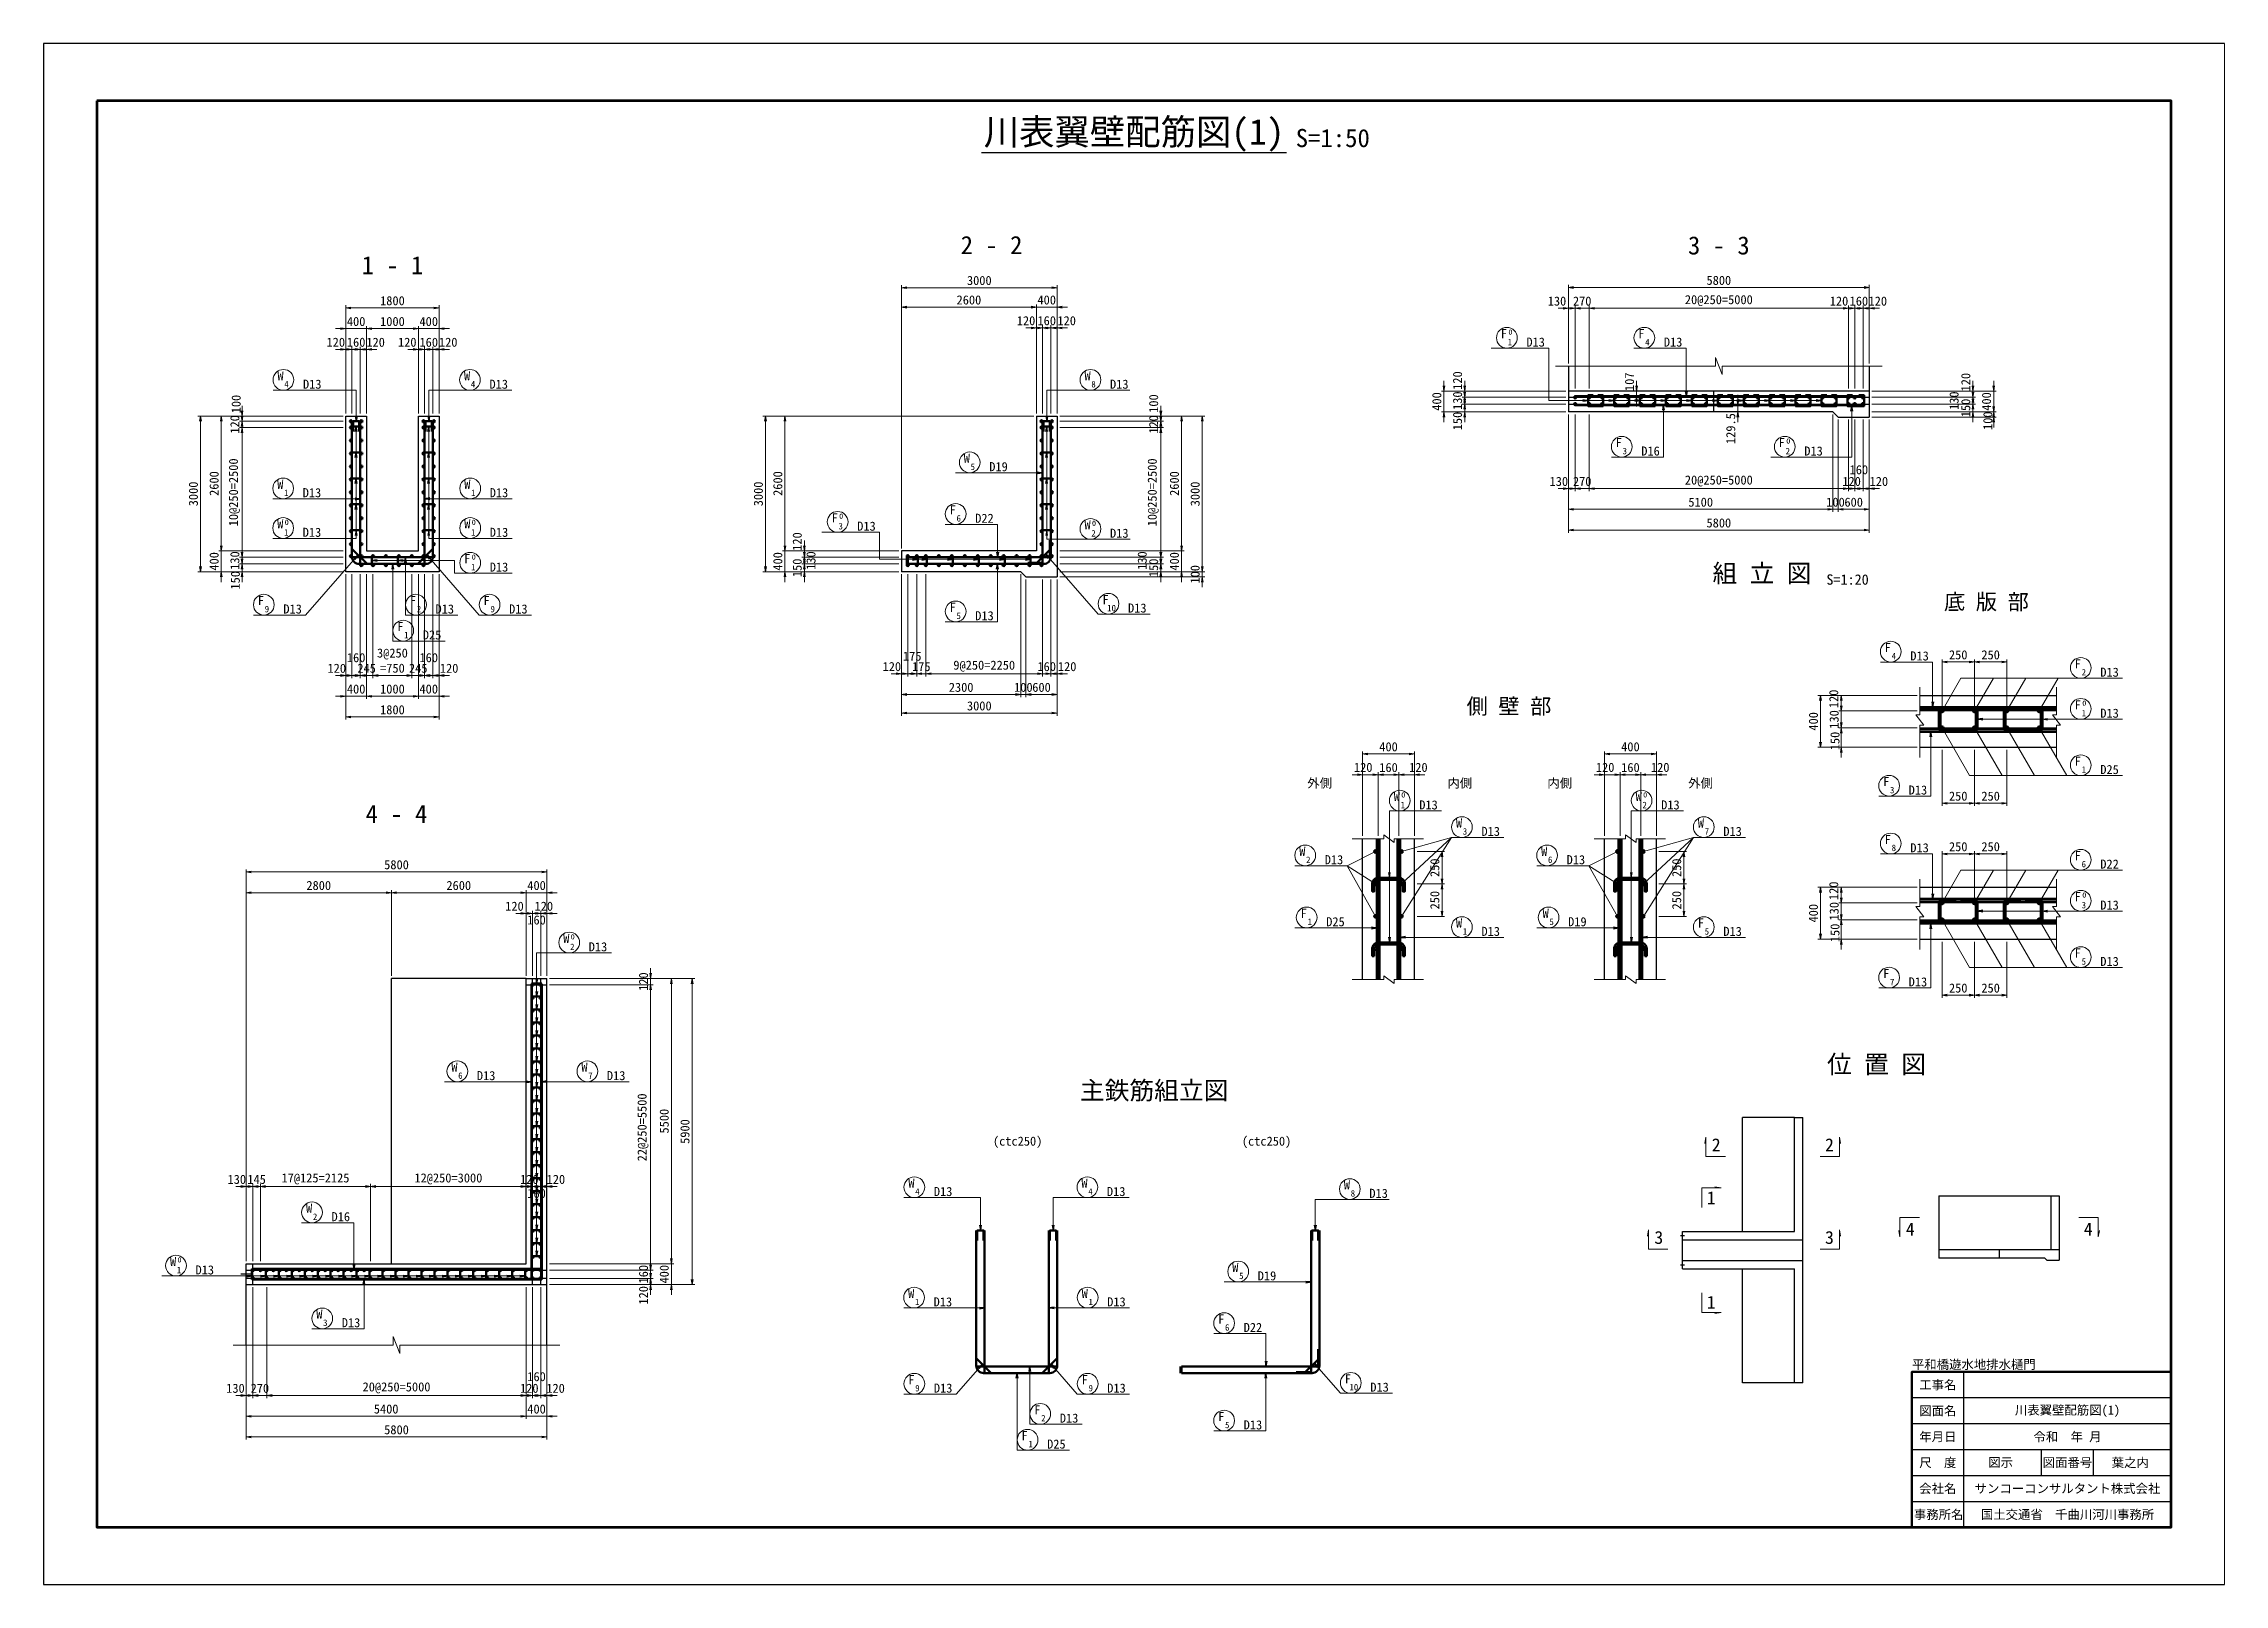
# Paper-space layout 'A1-1' of a CAD drawing. Header units: millimetres. Extents: x -1357 to -516, y 403 to 997.
# The model-space entities are those that its viewports show. They can reach past a viewport. Long polylines and large blocks are cut down to what shows.
import ezdxf
from ezdxf.enums import TextEntityAlignment as Align

# ---------------------------------------------------------------- set-up
doc = ezdxf.new("R2010")
doc.units = ezdxf.units.MM
doc.header["$LTSCALE"] = 500
for name, pattern in [('CENTER', [2, 1.25, -0.25, 0.25, -0.25]), ('CONTINU', [0]), ('DASHED2', [0.375, 0.25, -0.125])]:
    doc.linetypes.add(name, pattern=pattern)
doc.layers.get('Defpoints').update_dxf_attribs({"color": 153})
for name, color, linetype, lineweight in [('D-BMK', 2, 'CENTER', 13), ('D-STR', 3, 'Continuous', 25), ('D-STR-DIM', 7, 'Continuous', 13), ('D-STR-HTXT', 4, 'Continuous', 13), ('D-STR-STR1', 1, 'Continuous', 50), ('D-STR-STR2', 40, 'Continuous', 50), ('D-STR-STR2 @ 1', 40, 'Continuous', 50), ('D-STR-STR3', 2, 'Continuous', 50), ('D-STR-TXT', 7, 'Continuous', 13), ('D-TTL', 2, 'Continuous', 140), ('D-TTL-FRAM', 2, 'Continuous', 50), ('D-TTL-LINE', 7, 'Continuous', 25), ('D-TTL-TXT', 7, 'Continuous', 25)]:
    doc.layers.add(name, color=color, linetype=linetype, lineweight=lineweight)
doc.layers.add('D-WORK2', color=11, linetype='Continuous', plot=False)
doc.styles.add('MS ゴシック', font='')
doc.styles.add('YOKO_GOTHIC', font='')
doc.styles.get('MS ゴシック').set_extended_font_data('MS Gothic')
doc.styles.get('YOKO_GOTHIC').set_extended_font_data('MS Gothic')
doc.dimstyles.new('S50', dxfattribs={"dimscale": 50, "dimtxt": 3.5, "dimasz": 2, "dimexe": 1, "dimexo": 1, "dimgap": 1, "dimtad": 1, "dimdec": 0, "dimzin": 1, "dimdsep": 46, "dimtxsty": 'YOKO_GOTHIC', "dimblk": 'OPEN', "dimcen": 0, "dimclrd": 256, "dimclre": 256, "dimclrt": 256, "dimaunit": 1, "dimadec": 3, "dimazin": 0, "dimtfac": 1, "dimtdec": 0, "dimtix": 1, "dimtmove": 2, "dimatfit": 3, "dimldrblk": 'OPEN', "dimfxl": 1, "dimlwd": -1, "dimlwe": -1, "dimarcsym": 2})
doc.dimstyles.new('S50-20', dxfattribs={"dimscale": 50, "dimtxt": 3.5, "dimasz": 2, "dimexe": 1, "dimexo": 1, "dimgap": 1, "dimtad": 1, "dimdec": 0, "dimlfac": 0.4, "dimzin": 1, "dimdsep": 46, "dimtxsty": 'YOKO_GOTHIC', "dimblk": 'OPEN', "dimcen": 0, "dimclrd": 256, "dimclre": 256, "dimclrt": 256, "dimaunit": 1, "dimadec": 3, "dimazin": 0, "dimtfac": 1, "dimtdec": 0, "dimtix": 1, "dimtmove": 2, "dimatfit": 3, "dimldrblk": 'OPEN', "dimfxl": 1, "dimlwd": -1, "dimlwe": -1, "dimarcsym": 0})

psp = doc.layouts.new('A1-1')

msp = doc.modelspace()

# ---------------------------------------------------------------- texts
at = {"layer": 'D-STR-TXT', "style": 'YOKO_GOTHIC'}
for s, height, p in [('2 - 2', 350, (18278.1, 25642.7)), ('3 - 3', 350, (32301.5, 25635.6)), ('1 - 1', 350, (6726.3, 25253.2)), ('F', 175, (28158.7, 24021.3)), ('1', 125, (28274.4, 23883.5)), ('0', 100, (28283.1, 24089.8)), ('F', 175, (33516.9, 21921.5)), ('2', 125, (33632.6, 21783.7)), ('0', 100, (33641.3, 21990)), ('F', 175, (15254.8, 20472.6)), ('0', 100, (15379.2, 20541.1)), ('W', 175, (4563, 20354.6)), ('1', 125, (4678.6, 20216.8)), ('0', 100, (4687.4, 20423.1)), ('W', 175, (8169.5, 20354.6)), ('1', 125, (8285.2, 20216.8)), ('0', 100, (8293.9, 20423.1)), ('3', 125, (15370.4, 20334.8)), ('W', 175, (20129.5, 20336.8)), ('2', 125, (20245.2, 20199)), ('0', 100, (20253.9, 20405.3)), ('F', 175, (8169.5, 19684)), ('0', 100, (8293.9, 19752.5)), ('1', 125, (8285.2, 19546.2)), ('F', 175, (39224.5, 16867.7)), ('1', 125, (39340.2, 16729.9)), ('0', 100, (39348.9, 16936.2)), ('F', 175, (39224.5, 15781.7)), ('1', 125, (39340.2, 15643.9)), ('W', 175, (26092.8, 15099.6)), ('0', 100, (26217.2, 15168.1)), ('W', 175, (30756.9, 15099.6)), ('0', 100, (30881.3, 15168.1)), ('4 - 4', 350, (6804.9, 14677)), ('1', 125, (26208.5, 14961.8)), ('2', 125, (30872.6, 14961.8)), ('F', 175, (39224.5, 13169)), ('3', 125, (39340.2, 13031.2)), ('0', 100, (39348.9, 13237.5)), ('F', 175, (24298.7, 12847.4)), ('1', 125, (24414.3, 12709.6)), ('W', 175, (27291.9, 12662)), ('1', 125, (27407.6, 12524.2)), ('W', 175, (10078.3, 12364.4)), ('2', 125, (10193.9, 12226.6)), ('0', 100, (10202.6, 12432.9)), ('位 置 図', 350, (35341.9, 9852.1)), ('W', 175, (2496.1, 6136.2)), ('1', 125, (2611.7, 5998.4)), ('0', 100, (2620.5, 6204.7))]:
    msp.add_text(s, height=height, dxfattribs=at).set_placement(p, align=Align.CENTER)
for s, p in [('D13', (28591.5, 23859.6)), ('D13', (33949.7, 21759.9)), ('D13', (4995.8, 20192.9)), ('D13', (8602.3, 20192.9)), ('D13', (15687.6, 20311)), ('D13', (20562.3, 20175.1)), ('D13', (8602.3, 19522.3)), ('D13', (39657.3, 16706)), ('外側', (24366, 15358.3)), ('内側', (27068.3, 15358.3)), ('内側', (28995.3, 15358.3)), ('外側', (31711.8, 15358.3)), ('D25', (39657.3, 15620)), ('D13', (26525.6, 14937.9)), ('D13', (31189.7, 14937.9)), ('D13', (39657.3, 13007.3)), ('D25', (24731.5, 12685.7)), ('D13', (27724.7, 12500.3)), ('D13', (10511, 12202.7)), ('D13', (2928.9, 5974.5))]:
    msp.add_text(s, height=175, dxfattribs=at).set_placement(p)
at = {"layer": 'D-STR-TXT', "color": 6, "style": 'YOKO_GOTHIC'}
for s, height, p in [('F', 175, (30809, 24021.3)), ('4', 125, (30924.6, 23883.5)), ('W', 175, (4568, 23209.8)), ('4', 125, (4683.7, 23072)), ('W', 175, (8164.5, 23209.8)), ('4', 125, (8280.1, 23072)), ('W', 175, (20129.5, 23209.8)), ('8', 125, (20245.2, 23072)), ('F', 175, (30373.7, 21921.5)), ('3', 125, (30489.4, 21783.7)), ('W', 175, (17801.3, 21619.7)), ('5', 125, (17916.9, 21481.9)), ('W', 175, (4563, 21117.8)), ('1', 125, (4678.6, 20980)), ('W', 175, (8169.5, 21117.8)), ('1', 125, (8285.2, 20980)), ('F', 175, (17530.2, 20624.9)), ('6', 125, (17645.8, 20487.1)), ('F', 175, (4190, 18876.3)), ('F', 175, (7123.5, 18876.3)), ('F', 175, (8542.5, 18876.3)), ('F', 175, (20477, 18894.7)), ('9', 125, (4305.6, 18738.5)), ('F', 175, (6878.5, 18376.3)), ('2', 125, (7239.1, 18738.5)), ('9', 125, (8658.2, 18738.5)), ('F', 175, (17530.2, 18746.3)), ('5', 125, (17645.8, 18608.5)), ('10', 125, (20592.7, 18756.9)), ('1', 125, (6994.1, 18238.5)), ('F', 175, (35561, 17971.5)), ('4', 125, (35676.7, 17833.7)), ('F', 175, (39224.5, 17658)), ('2', 125, (39340.2, 17520.2)), ('F', 175, (35529.3, 15386.8)), ('3', 125, (35645, 15249)), ('W', 175, (27291.9, 14589.4)), ('W', 175, (31956, 14589.4)), ('3', 125, (27407.6, 14451.6)), ('7', 125, (32071.7, 14451.6)), ('F', 175, (35561, 14272.7)), ('W', 175, (24270.1, 14043.1)), ('2', 125, (24385.8, 13905.3)), ('W', 175, (28934.2, 14043.1)), ('6', 125, (29049.9, 13905.3)), ('8', 125, (35676.7, 14134.9)), ('F', 175, (39224.5, 13959.3)), ('6', 125, (39340.2, 13821.5)), ('W', 175, (28962.8, 12847.4)), ('5', 125, (29078.4, 12709.6)), ('F', 175, (31956, 12662)), ('5', 125, (32071.7, 12524.2)), ('F', 175, (39224.5, 12082.9)), ('F', 175, (35529.3, 11688.1)), ('5', 125, (39340.2, 11945.1)), ('7', 125, (35645, 11550.3)), ('W', 175, (7921.2, 9881.8)), ('6', 125, (8036.9, 9744)), ('W', 175, (10428.6, 9881.8)), ('7', 125, (10544.3, 9744)), ('W', 175, (16733.4, 7647)), ('4', 125, (16849, 7509.2)), ('W', 175, (20070, 7647)), ('4', 125, (20185.7, 7509.2)), ('W', 175, (25130.5, 7612.1)), ('8', 125, (25246.1, 7474.3)), ('W', 175, (5119, 7162.5)), ('2', 125, (5234.7, 7024.7)), ('W', 175, (22978.1, 6022)), ('5', 125, (23093.8, 5884.2)), ('W', 175, (16728.3, 5520.2)), ('1', 125, (16844, 5382.4)), ('W', 175, (20075, 5520.2)), ('1', 125, (20190.7, 5382.4)), ('W', 175, (5316.5, 5119)), ('3', 125, (5432.2, 4981.2)), ('F', 175, (22707, 5027.3)), ('6', 125, (22822.7, 4889.5)), ('F', 175, (16733.4, 3857.9)), ('9', 125, (16849, 3720.1)), ('F', 175, (20075.8, 3857.9)), ('9', 125, (20191.5, 3720.1)), ('F', 175, (25148.8, 3876.2)), ('10', 125, (25264.5, 3738.4)), ('F', 175, (19161.8, 3278.7)), ('F', 175, (18916.8, 2778.7)), ('2', 125, (19277.5, 3140.9)), ('F', 175, (22707, 3148.7)), ('5', 125, (22822.7, 3010.9)), ('1', 125, (19032.5, 2640.9))]:
    msp.add_text(s, height=height, dxfattribs=at).set_placement(p, align=Align.CENTER)
for s, p in [('D13', (31241.8, 23859.6)), ('D13', (5000.8, 23048.1)), ('D13', (8597.3, 23048.1)), ('D13', (20562.3, 23048.1)), ('D16', (30806.5, 21759.9)), ('D19', (18234.1, 21458)), ('D13', (4995.8, 20956.1)), ('D13', (8602.3, 20956.1)), ('D22', (17963, 20463.2)), ('D13', (4622.8, 18714.7)), ('D13', (7556.3, 18714.7)), ('D13', (8975.3, 18714.7)), ('D13', (17963, 18584.7)), ('D13', (20909.8, 18733)), ('D25', (7311.3, 18214.7)), ('D13', (35993.8, 17809.8)), ('D13', (39657.3, 17496.3)), ('D13', (35962.1, 15225.2)), ('D13', (27724.7, 14427.7)), ('D13', (32388.8, 14427.7)), ('D13', (24702.9, 13881.4)), ('D13', (29367, 13881.4)), ('D13', (35993.8, 14111.1)), ('D22', (39657.3, 13797.6)), ('D19', (29395.6, 12685.7)), ('D13', (32388.8, 12500.3)), ('D13', (39657.3, 11921.2)), ('D13', (35962.1, 11526.4)), ('D13', (8354, 9720.1)), ('D13', (10861.4, 9720.1)), ('D13', (17166.2, 7485.4)), ('D13', (20502.8, 7485.4)), ('D13', (25563.3, 7450.4)), ('D16', (5551.8, 7000.8)), ('D19', (23410.9, 5860.3)), ('D13', (17161.1, 5358.5)), ('D13', (20507.8, 5358.5)), ('D13', (5749.3, 4957.3)), ('D22', (23139.8, 4865.6)), ('D13', (17166.2, 3696.2)), ('D13', (20508.6, 3696.2)), ('D13', (25581.6, 3714.5)), ('D13', (19594.6, 3117)), ('D13', (23139.8, 2987)), ('D25', (19349.6, 2617))]:
    msp.add_text(s, height=175, dxfattribs=at).set_placement(p)
at = {"layer": 'D-STR-TXT', "lineweight": 13, "style": 'YOKO_GOTHIC'}
for s, p in [('2', (32251.9, 8348.1)), ('2', (34435.1, 8348.1)), ('1', (32154.7, 7325.3)), ('3', (31144.6, 6561.9)), ('3', (34435.1, 6561.9)), ('4', (35993.1, 6722.8)), ('4', (39424.2, 6722.8)), ('1', (32154.7, 5312.1))]:
    msp.add_text(s, height=250, dxfattribs=at).set_placement(p, align=Align.CENTER)
at = {"layer": 'D-TTL-TXT'}
for s, height, style, p in [('川表翼壁配筋図(1)', 500, 'MS ゴシック', (21025, 27600)), ('S=1:50', 350, 'MS ゴシック', (24858.3, 27600)), ('組 立 図', 350, 'YOKO_GOTHIC', (33134.4, 19209.8)), ('S=1:20', 200, 'YOKO_GOTHIC', (34784.1, 19209.8)), ('主鉄筋組立図', 350, 'YOKO_GOTHIC', (21414.7, 9241.8))]:
    msp.add_text(s, height=height, dxfattribs=dict(at, style=style)).set_placement(p, align=Align.BOTTOM_CENTER)
at = {"layer": 'D-TTL-TXT', "style": 'YOKO_GOTHIC'}
for s, p in [('底 版 部', (37462.1, 18790.3)), ('側 壁 部', (28254.9, 16776.9))]:
    msp.add_text(s, height=300, dxfattribs=at).set_placement(p, align=Align.CENTER)
for p in [(18305.9, 8456.5), (23105.4, 8456.5)]:
    msp.add_text('(ctc250)', height=175, dxfattribs=at).set_placement(p)
at = {"layer": 'D-TTL-TXT', "style": 'MS ゴシック'}
msp.add_text('平和橋遊水地排水樋門', height=175, dxfattribs=at).set_placement((36025, 4100), align=Align.BOTTOM_LEFT)
for s, p in [('工事名', (36525, 3850)), ('図面名', (36525, 3350)), ('川表翼壁配筋図(1)', (39025, 3350)), ('年月日', (36525, 2850)), ('令和  年 月', (39025, 2850)), ('尺\u3000度', (36525, 2350)), ('図示', (37734.9, 2350)), ('図面番号', (39025, 2350)), ('葉之内', (40234.9, 2350)), ('会社名', (36525, 1850)), ('サンコーコンサルタント株式会社', (39025, 1850)), ('事務所名', (36541.1, 1350)), ('国土交通省\u3000千曲川河川事務所', (39025, 1350))]:
    msp.add_text(s, height=175, dxfattribs=at).set_placement(p, align=Align.MIDDLE)

# ---------------------------------------------------------------- blocks, each defined once
blk = doc.blocks.new('a')
at = {"layer": 'D-STR-STR2', "lineweight": 50}
for radius in [20, 10]:
    blk.add_circle((0, 0), radius, dxfattribs=at)
blk = doc.blocks.new('_Open')
at = {"color": 0, "linetype": 'ByBlock', "lineweight": -2}
for p, q in [((-1, 0.17), (0, 0)), ((-1, -0.17), (0, 0)), ((0, 0), (-1, 0))]:
    blk.add_line(p, q, dxfattribs=at)
blk = doc.blocks.new('*D138')
at = {"layer": 'D-STR-DIM', "ltscale": 1500, "transparency": 16777216}
for p, q in [((5946, 19470), (5946, 17470)), ((6106, 19470), (6106, 17470)), ((5846, 17520), (5746, 17520)), ((5946, 17520), (6106, 17520)), ((6206, 17520), (6306, 17520))]:
    blk.add_line(p, q, dxfattribs=at)
at = {"layer": 'Defpoints', "color": 0, "ltscale": 1500, "transparency": 16777216}
for p in [(5946, 19520), (6106, 19520), (6106, 17520)]:
    blk.add_point(p, dxfattribs=at)
at = {"layer": 'D-STR-DIM', "ltscale": 1500, "transparency": 16777216, "xscale": 100, "yscale": 100, "zscale": 100}
blk.add_blockref('_Open', (5946, 17520), dxfattribs=at)
at = {"layer": 'D-STR-DIM', "ltscale": 1500, "transparency": 16777216, "xscale": 100, "yscale": 100, "zscale": 100, "rotation": 180}
blk.add_blockref('_Open', (6106, 17520), dxfattribs=at)
at = {"layer": 'D-STR-DIM', "ltscale": 1500, "transparency": 16777216, "insert": (6026, 17863), "char_height": 175, "attachment_point": 5, "style": 'YOKO_GOTHIC'}
blk.add_mtext('160', dxfattribs=at)
blk = doc.blocks.new('*D139')
at = {"layer": 'D-STR-DIM', "ltscale": 1500, "transparency": 16777216}
for p, q in [((6106, 19470), (6106, 17470)), ((6351, 19470), (6351, 17470)), ((6006, 17520), (5906, 17520)), ((6106, 17520), (6351, 17520)), ((6451, 17520), (6551, 17520))]:
    blk.add_line(p, q, dxfattribs=at)
at = {"layer": 'Defpoints', "color": 0, "ltscale": 1500, "transparency": 16777216}
for p in [(6106, 19520), (6351, 19520), (6351, 17520)]:
    blk.add_point(p, dxfattribs=at)
at = {"layer": 'D-STR-DIM', "ltscale": 1500, "transparency": 16777216, "xscale": 100, "yscale": 100, "zscale": 100}
blk.add_blockref('_Open', (6106, 17520), dxfattribs=at)
at = {"layer": 'D-STR-DIM', "ltscale": 1500, "transparency": 16777216, "xscale": 100, "yscale": 100, "zscale": 100, "rotation": 180}
blk.add_blockref('_Open', (6351, 17520), dxfattribs=at)
at = {"layer": 'D-STR-DIM', "ltscale": 1500, "transparency": 16777216, "insert": (6228, 17658), "char_height": 175, "attachment_point": 5, "style": 'YOKO_GOTHIC'}
blk.add_mtext('245', dxfattribs=at)
blk = doc.blocks.new('*D140')
at = {"layer": 'D-STR-DIM', "ltscale": 1500, "transparency": 16777216}
for p, q in [((6351, 19470), (6351, 17470)), ((7101, 19470), (7101, 17470)), ((6451, 17520), (7001, 17520))]:
    blk.add_line(p, q, dxfattribs=at)
at = {"layer": 'Defpoints', "color": 0, "ltscale": 1500, "transparency": 16777216}
for p in [(6351, 19520), (7101, 19520), (7101, 17520)]:
    blk.add_point(p, dxfattribs=at)
at = {"layer": 'D-STR-DIM', "ltscale": 1500, "transparency": 16777216, "xscale": 100, "yscale": 100, "zscale": 100, "rotation": 180}
blk.add_blockref('_Open', (6351, 17520), dxfattribs=at)
at = {"layer": 'D-STR-DIM', "ltscale": 1500, "transparency": 16777216, "xscale": 100, "yscale": 100, "zscale": 100}
blk.add_blockref('_Open', (7101, 17520), dxfattribs=at)
at = {"layer": 'D-STR-DIM', "ltscale": 1500, "transparency": 16777216, "insert": (6726, 17806), "char_height": 175, "attachment_point": 5, "style": 'YOKO_GOTHIC'}
blk.add_mtext('{\\C7;3@250\\P=}750', dxfattribs=at)
blk = doc.blocks.new('*D141')
at = {"layer": 'D-STR-DIM', "ltscale": 1500, "transparency": 16777216}
for p, q in [((7101, 19470), (7101, 17470)), ((7346, 19470), (7346, 17470)), ((7001, 17520), (6901, 17520)), ((7101, 17520), (7346, 17520)), ((7446, 17520), (7546, 17520))]:
    blk.add_line(p, q, dxfattribs=at)
at = {"layer": 'Defpoints', "color": 0, "ltscale": 1500, "transparency": 16777216}
for p in [(7101, 19520), (7346, 19520), (7346, 17520)]:
    blk.add_point(p, dxfattribs=at)
at = {"layer": 'D-STR-DIM', "ltscale": 1500, "transparency": 16777216, "xscale": 100, "yscale": 100, "zscale": 100}
blk.add_blockref('_Open', (7101, 17520), dxfattribs=at)
at = {"layer": 'D-STR-DIM', "ltscale": 1500, "transparency": 16777216, "xscale": 100, "yscale": 100, "zscale": 100, "rotation": 180}
blk.add_blockref('_Open', (7346, 17520), dxfattribs=at)
at = {"layer": 'D-STR-DIM', "ltscale": 1500, "transparency": 16777216, "insert": (7223, 17658), "char_height": 175, "attachment_point": 5, "style": 'YOKO_GOTHIC'}
blk.add_mtext('245', dxfattribs=at)
blk = doc.blocks.new('*D142')
at = {"layer": 'D-STR-DIM', "ltscale": 1500, "transparency": 16777216}
for p, q in [((7506, 19470), (7506, 17470)), ((7626, 19470), (7626, 17470)), ((7406, 17520), (7306, 17520)), ((7506, 17520), (7626, 17520)), ((7726, 17520), (7826, 17520))]:
    blk.add_line(p, q, dxfattribs=at)
at = {"layer": 'Defpoints', "color": 0, "ltscale": 1500, "transparency": 16777216}
for p in [(7506, 19520), (7626, 19520), (7626, 17520)]:
    blk.add_point(p, dxfattribs=at)
at = {"layer": 'D-STR-DIM', "ltscale": 1500, "transparency": 16777216, "xscale": 100, "yscale": 100, "zscale": 100}
blk.add_blockref('_Open', (7506, 17520), dxfattribs=at)
at = {"layer": 'D-STR-DIM', "ltscale": 1500, "transparency": 16777216, "xscale": 100, "yscale": 100, "zscale": 100, "rotation": 180}
blk.add_blockref('_Open', (7626, 17520), dxfattribs=at)
at = {"layer": 'D-STR-DIM', "ltscale": 1500, "transparency": 16777216, "insert": (7819, 17658), "char_height": 175, "attachment_point": 5, "style": 'YOKO_GOTHIC'}
blk.add_mtext('120', dxfattribs=at)
blk = doc.blocks.new('*D143')
at = {"layer": 'D-STR-DIM', "transparency": 16777216}
for p, q in [((5826, 19470), (5826, 17470)), ((5946, 19470), (5946, 17470)), ((5726, 17520), (5626, 17520)), ((5946, 17520), (5826, 17520)), ((6046, 17520), (6146, 17520))]:
    blk.add_line(p, q, dxfattribs=at)
at = {"layer": 'Defpoints', "color": 0, "transparency": 16777216}
for p in [(5826, 19520), (5946, 19520), (5826, 17520)]:
    blk.add_point(p, dxfattribs=at)
at = {"layer": 'D-STR-DIM', "transparency": 16777216, "xscale": 100, "yscale": 100, "zscale": 100}
blk.add_blockref('_Open', (5826, 17520), dxfattribs=at)
at = {"layer": 'D-STR-DIM', "transparency": 16777216, "xscale": 100, "yscale": 100, "zscale": 100, "rotation": 180}
blk.add_blockref('_Open', (5946, 17520), dxfattribs=at)
at = {"layer": 'D-STR-DIM', "transparency": 16777216, "insert": (5652, 17658), "char_height": 175, "attachment_point": 5, "style": 'YOKO_GOTHIC'}
blk.add_mtext('120', dxfattribs=at)
blk = doc.blocks.new('*D144')
at = {"layer": 'D-STR-DIM', "ltscale": 1500, "transparency": 16777216}
for p, q in [((7346, 19470), (7346, 17470)), ((7506, 19470), (7506, 17470)), ((7246, 17520), (7146, 17520)), ((7506, 17520), (7346, 17520)), ((7606, 17520), (7706, 17520))]:
    blk.add_line(p, q, dxfattribs=at)
at = {"layer": 'Defpoints', "color": 0, "ltscale": 1500, "transparency": 16777216}
for p in [(7346, 19520), (7506, 19520), (7346, 17520)]:
    blk.add_point(p, dxfattribs=at)
at = {"layer": 'D-STR-DIM', "ltscale": 1500, "transparency": 16777216, "xscale": 100, "yscale": 100, "zscale": 100}
blk.add_blockref('_Open', (7346, 17520), dxfattribs=at)
at = {"layer": 'D-STR-DIM', "ltscale": 1500, "transparency": 16777216, "xscale": 100, "yscale": 100, "zscale": 100, "rotation": 180}
blk.add_blockref('_Open', (7506, 17520), dxfattribs=at)
at = {"layer": 'D-STR-DIM', "ltscale": 1500, "transparency": 16777216, "insert": (7426, 17863), "char_height": 175, "attachment_point": 5, "style": 'YOKO_GOTHIC'}
blk.add_mtext('160', dxfattribs=at)
blk = doc.blocks.new('*D145')
at = {"layer": 'D-STR-DIM', "ltscale": 1500, "transparency": 16777216}
for p, q in [((5826, 19470), (5826, 16670)), ((7626, 19470), (7626, 16670)), ((5926, 16720), (7526, 16720))]:
    blk.add_line(p, q, dxfattribs=at)
at = {"layer": 'Defpoints', "color": 0, "ltscale": 1500, "transparency": 16777216}
for p in [(5826, 19520), (7626, 19520), (7626, 16720)]:
    blk.add_point(p, dxfattribs=at)
at = {"layer": 'D-STR-DIM', "ltscale": 1500, "transparency": 16777216, "xscale": 100, "yscale": 100, "zscale": 100, "rotation": 180}
blk.add_blockref('_Open', (5826, 16720), dxfattribs=at)
at = {"layer": 'D-STR-DIM', "ltscale": 1500, "transparency": 16777216, "xscale": 100, "yscale": 100, "zscale": 100}
blk.add_blockref('_Open', (7626, 16720), dxfattribs=at)
at = {"layer": 'D-STR-DIM', "ltscale": 1500, "transparency": 16777216, "insert": (6726, 16858), "char_height": 175, "attachment_point": 5, "style": 'YOKO_GOTHIC'}
blk.add_mtext('1800', dxfattribs=at)
blk = doc.blocks.new('*D146')
at = {"layer": 'D-STR-DIM', "ltscale": 1500, "transparency": 16777216}
for p, q in [((5826, 19470), (5826, 17070)), ((6226, 19470), (6226, 17070)), ((5726, 17120), (5626, 17120)), ((5826, 17120), (6226, 17120)), ((6326, 17120), (6426, 17120))]:
    blk.add_line(p, q, dxfattribs=at)
at = {"layer": 'Defpoints', "color": 0, "ltscale": 1500, "transparency": 16777216}
for p in [(5826, 19520), (6226, 19520), (6226, 17120)]:
    blk.add_point(p, dxfattribs=at)
at = {"layer": 'D-STR-DIM', "ltscale": 1500, "transparency": 16777216, "xscale": 100, "yscale": 100, "zscale": 100}
blk.add_blockref('_Open', (5826, 17120), dxfattribs=at)
at = {"layer": 'D-STR-DIM', "ltscale": 1500, "transparency": 16777216, "xscale": 100, "yscale": 100, "zscale": 100, "rotation": 180}
blk.add_blockref('_Open', (6226, 17120), dxfattribs=at)
at = {"layer": 'D-STR-DIM', "ltscale": 1500, "transparency": 16777216, "insert": (6026, 17258), "char_height": 175, "attachment_point": 5, "style": 'YOKO_GOTHIC'}
blk.add_mtext('400', dxfattribs=at)
blk = doc.blocks.new('*D147')
at = {"layer": 'D-STR-DIM', "ltscale": 1500, "transparency": 16777216}
for p, q in [((6226, 19470), (6226, 17070)), ((7226, 19470), (7226, 17070)), ((6326, 17120), (7126, 17120))]:
    blk.add_line(p, q, dxfattribs=at)
at = {"layer": 'Defpoints', "color": 0, "ltscale": 1500, "transparency": 16777216}
for p in [(6226, 19520), (7226, 19520), (7226, 17120)]:
    blk.add_point(p, dxfattribs=at)
at = {"layer": 'D-STR-DIM', "ltscale": 1500, "transparency": 16777216, "xscale": 100, "yscale": 100, "zscale": 100, "rotation": 180}
blk.add_blockref('_Open', (6226, 17120), dxfattribs=at)
at = {"layer": 'D-STR-DIM', "ltscale": 1500, "transparency": 16777216, "xscale": 100, "yscale": 100, "zscale": 100}
blk.add_blockref('_Open', (7226, 17120), dxfattribs=at)
at = {"layer": 'D-STR-DIM', "ltscale": 1500, "transparency": 16777216, "insert": (6726, 17258), "char_height": 175, "attachment_point": 5, "style": 'YOKO_GOTHIC'}
blk.add_mtext('1000', dxfattribs=at)
blk = doc.blocks.new('*D148')
at = {"layer": 'D-STR-DIM', "ltscale": 1500, "transparency": 16777216}
for p, q in [((7226, 19470), (7226, 17070)), ((7626, 19470), (7626, 17070)), ((7126, 17120), (7026, 17120)), ((7226, 17120), (7626, 17120)), ((7726, 17120), (7826, 17120))]:
    blk.add_line(p, q, dxfattribs=at)
at = {"layer": 'Defpoints', "color": 0, "ltscale": 1500, "transparency": 16777216}
for p in [(7226, 19520), (7626, 19520), (7626, 17120)]:
    blk.add_point(p, dxfattribs=at)
at = {"layer": 'D-STR-DIM', "ltscale": 1500, "transparency": 16777216, "xscale": 100, "yscale": 100, "zscale": 100}
blk.add_blockref('_Open', (7226, 17120), dxfattribs=at)
at = {"layer": 'D-STR-DIM', "ltscale": 1500, "transparency": 16777216, "xscale": 100, "yscale": 100, "zscale": 100, "rotation": 180}
blk.add_blockref('_Open', (7626, 17120), dxfattribs=at)
at = {"layer": 'D-STR-DIM', "ltscale": 1500, "transparency": 16777216, "insert": (7426, 17258), "char_height": 175, "attachment_point": 5, "style": 'YOKO_GOTHIC'}
blk.add_mtext('400', dxfattribs=at)
blk = doc.blocks.new('*D149')
at = {"layer": 'D-STR-DIM', "ltscale": 1500, "transparency": 16777216}
for p, q in [((5776, 22520), (2976, 22520)), ((3026, 22420), (3026, 19620)), ((5776, 19520), (2976, 19520))]:
    blk.add_line(p, q, dxfattribs=at)
at = {"layer": 'Defpoints', "color": 0, "ltscale": 1500, "transparency": 16777216}
for p in [(5826, 22520), (3026, 19520), (5826, 19520)]:
    blk.add_point(p, dxfattribs=at)
at = {"layer": 'D-STR-DIM', "ltscale": 1500, "transparency": 16777216, "xscale": 100, "yscale": 100, "zscale": 100}
for p, rotation in [((3026, 22520), 90), ((3026, 19520), 270)]:
    blk.add_blockref('_Open', p, dxfattribs=dict(at, rotation=rotation))
at = {"layer": 'D-STR-DIM', "ltscale": 1500, "transparency": 16777216, "insert": (2888, 21020), "char_height": 175, "attachment_point": 5, "rotation": 90, "style": 'YOKO_GOTHIC'}
blk.add_mtext('3000', dxfattribs=at)
blk = doc.blocks.new('*D150')
at = {"layer": 'D-STR-DIM', "ltscale": 1500, "transparency": 16777216}
for p, q in [((5776, 19920), (3376, 19920)), ((3426, 20020), (3426, 20120)), ((3426, 19920), (3426, 19520)), ((5776, 19520), (3376, 19520)), ((3426, 19420), (3426, 19320))]:
    blk.add_line(p, q, dxfattribs=at)
at = {"layer": 'Defpoints', "color": 0, "ltscale": 1500, "transparency": 16777216}
for p in [(5826, 19920), (3426, 19520), (5826, 19520)]:
    blk.add_point(p, dxfattribs=at)
at = {"layer": 'D-STR-DIM', "ltscale": 1500, "transparency": 16777216, "xscale": 100, "yscale": 100, "zscale": 100}
for p, rotation in [((3426, 19920), 270), ((3426, 19520), 90)]:
    blk.add_blockref('_Open', p, dxfattribs=dict(at, rotation=rotation))
at = {"layer": 'D-STR-DIM', "ltscale": 1500, "transparency": 16777216, "insert": (3288, 19720), "char_height": 175, "attachment_point": 5, "rotation": 90, "style": 'YOKO_GOTHIC'}
blk.add_mtext('400', dxfattribs=at)
blk = doc.blocks.new('*D151')
at = {"layer": 'D-STR-DIM', "ltscale": 1500, "transparency": 16777216}
for p, q in [((5776, 22300), (3776, 22300)), ((3826, 22200), (3826, 19900)), ((5776, 19800), (3776, 19800))]:
    blk.add_line(p, q, dxfattribs=at)
at = {"layer": 'Defpoints', "color": 0, "ltscale": 1500, "transparency": 16777216}
for p in [(5826, 22300), (3826, 19800), (5826, 19800)]:
    blk.add_point(p, dxfattribs=at)
at = {"layer": 'D-STR-DIM', "ltscale": 1500, "transparency": 16777216, "xscale": 100, "yscale": 100, "zscale": 100}
for p, rotation in [((3826, 22300), 90), ((3826, 19800), 270)]:
    blk.add_blockref('_Open', p, dxfattribs=dict(at, rotation=rotation))
at = {"layer": 'D-STR-DIM', "ltscale": 1500, "transparency": 16777216, "insert": (3679, 21050), "char_height": 175, "attachment_point": 5, "rotation": 90, "style": 'YOKO_GOTHIC'}
blk.add_mtext('10@250=2500', dxfattribs=at)
blk = doc.blocks.new('*D152')
at = {"layer": 'D-STR-DIM', "ltscale": 1500, "transparency": 16777216}
for p, q in [((5776, 19800), (3776, 19800)), ((3826, 19900), (3826, 20000)), ((3826, 19800), (3826, 19670)), ((5776, 19670), (3776, 19670)), ((3826, 19570), (3826, 19470))]:
    blk.add_line(p, q, dxfattribs=at)
at = {"layer": 'Defpoints', "color": 0, "ltscale": 1500, "transparency": 16777216}
for p in [(5826, 19800), (3826, 19670), (5826, 19670)]:
    blk.add_point(p, dxfattribs=at)
at = {"layer": 'D-STR-DIM', "ltscale": 1500, "transparency": 16777216, "xscale": 100, "yscale": 100, "zscale": 100}
for p, rotation in [((3826, 19800), 270), ((3826, 19670), 90)]:
    blk.add_blockref('_Open', p, dxfattribs=dict(at, rotation=rotation))
at = {"layer": 'D-STR-DIM', "ltscale": 1500, "transparency": 16777216, "insert": (3688, 19735), "char_height": 175, "attachment_point": 5, "rotation": 90, "style": 'YOKO_GOTHIC'}
blk.add_mtext('130', dxfattribs=at)
blk = doc.blocks.new('*D153')
at = {"layer": 'D-STR-DIM', "ltscale": 1500, "transparency": 16777216}
for p, q in [((3826, 19770), (3826, 19870)), ((5776, 19670), (3776, 19670)), ((5776, 19520), (3776, 19520)), ((3826, 19670), (3826, 19520)), ((3826, 19420), (3826, 19320))]:
    blk.add_line(p, q, dxfattribs=at)
at = {"layer": 'Defpoints', "color": 0, "ltscale": 1500, "transparency": 16777216}
for p in [(3826, 19520), (5826, 19670), (5826, 19520)]:
    blk.add_point(p, dxfattribs=at)
at = {"layer": 'D-STR-DIM', "ltscale": 1500, "transparency": 16777216, "xscale": 100, "yscale": 100, "zscale": 100}
for p, rotation in [((3826, 19670), 270), ((3826, 19520), 90)]:
    blk.add_blockref('_Open', p, dxfattribs=dict(at, rotation=rotation))
at = {"layer": 'D-STR-DIM', "ltscale": 1500, "transparency": 16777216, "insert": (3697, 19355), "char_height": 175, "attachment_point": 5, "rotation": 90, "style": 'YOKO_GOTHIC'}
blk.add_mtext('150', dxfattribs=at)
blk = doc.blocks.new('*D154')
at = {"layer": 'D-STR-DIM', "ltscale": 1500, "transparency": 16777216}
for p, q in [((5776, 22520), (3376, 22520)), ((3426, 22420), (3426, 20020)), ((5776, 19920), (3376, 19920))]:
    blk.add_line(p, q, dxfattribs=at)
at = {"layer": 'Defpoints', "color": 0, "ltscale": 1500, "transparency": 16777216}
for p in [(5826, 22520), (3426, 19920), (5826, 19920)]:
    blk.add_point(p, dxfattribs=at)
at = {"layer": 'D-STR-DIM', "ltscale": 1500, "transparency": 16777216, "xscale": 100, "yscale": 100, "zscale": 100}
for p, rotation in [((3426, 22520), 90), ((3426, 19920), 270)]:
    blk.add_blockref('_Open', p, dxfattribs=dict(at, rotation=rotation))
at = {"layer": 'D-STR-DIM', "ltscale": 1500, "transparency": 16777216, "insert": (3288, 21220), "char_height": 175, "attachment_point": 5, "rotation": 90, "style": 'YOKO_GOTHIC'}
blk.add_mtext('2600', dxfattribs=at)
blk = doc.blocks.new('*D155')
at = {"layer": 'D-STR-DIM', "transparency": 16777216}
for p, q in [((5776, 22420), (3776, 22420)), ((5776, 22300), (3776, 22300)), ((3826, 22520), (3826, 22620)), ((3826, 22300), (3826, 22420)), ((3826, 22200), (3826, 22100))]:
    blk.add_line(p, q, dxfattribs=at)
at = {"layer": 'Defpoints', "color": 0, "transparency": 16777216}
for p in [(3826, 22420), (5826, 22420), (5826, 22300)]:
    blk.add_point(p, dxfattribs=at)
at = {"layer": 'D-STR-DIM', "transparency": 16777216, "xscale": 100, "yscale": 100, "zscale": 100}
for p, rotation in [((3826, 22420), 270), ((3826, 22300), 90)]:
    blk.add_blockref('_Open', p, dxfattribs=dict(at, rotation=rotation))
at = {"layer": 'D-STR-DIM', "transparency": 16777216, "insert": (3688, 22360), "char_height": 175, "attachment_point": 5, "rotation": 90, "style": 'YOKO_GOTHIC'}
blk.add_mtext('120', dxfattribs=at)
blk = doc.blocks.new('*D156')
at = {"layer": 'D-STR-DIM', "transparency": 16777216}
for p, q in [((3826, 22620), (3826, 22720)), ((5776, 22520), (3776, 22520)), ((5776, 22420), (3776, 22420)), ((3826, 22420), (3826, 22520)), ((3826, 22320), (3826, 22220))]:
    blk.add_line(p, q, dxfattribs=at)
at = {"layer": 'Defpoints', "color": 0, "transparency": 16777216}
for p in [(3826, 22520), (5826, 22520), (5826, 22420)]:
    blk.add_point(p, dxfattribs=at)
at = {"layer": 'D-STR-DIM', "transparency": 16777216, "xscale": 100, "yscale": 100, "zscale": 100}
for p, rotation in [((3826, 22520), 270), ((3826, 22420), 90)]:
    blk.add_blockref('_Open', p, dxfattribs=dict(at, rotation=rotation))
at = {"layer": 'D-STR-DIM', "transparency": 16777216, "insert": (3713, 22752), "char_height": 175, "attachment_point": 5, "rotation": 90, "style": 'YOKO_GOTHIC'}
blk.add_mtext('100', dxfattribs=at)
blk = doc.blocks.new('*D157')
at = {"layer": 'D-STR-DIM', "transparency": 16777216}
for p, q in [((5826, 22570), (5826, 24656)), ((5926, 24606), (7526, 24606)), ((7626, 22570), (7626, 24656))]:
    blk.add_line(p, q, dxfattribs=at)
at = {"layer": 'Defpoints', "color": 0, "transparency": 16777216}
for p in [(7626, 24606), (5826, 22520), (7626, 22520)]:
    blk.add_point(p, dxfattribs=at)
at = {"layer": 'D-STR-DIM', "transparency": 16777216, "xscale": 100, "yscale": 100, "zscale": 100, "rotation": 180}
blk.add_blockref('_Open', (5826, 24606), dxfattribs=at)
at = {"layer": 'D-STR-DIM', "transparency": 16777216, "xscale": 100, "yscale": 100, "zscale": 100}
blk.add_blockref('_Open', (7626, 24606), dxfattribs=at)
at = {"layer": 'D-STR-DIM', "transparency": 16777216, "insert": (6726, 24743), "char_height": 175, "attachment_point": 5, "style": 'YOKO_GOTHIC'}
blk.add_mtext('1800', dxfattribs=at)
blk = doc.blocks.new('*D158')
at = {"layer": 'D-STR-DIM', "transparency": 16777216}
for p, q in [((5726, 24206), (5626, 24206)), ((5826, 22570), (5826, 24256)), ((5826, 24206), (6226, 24206)), ((6226, 22570), (6226, 24256)), ((6326, 24206), (6426, 24206))]:
    blk.add_line(p, q, dxfattribs=at)
at = {"layer": 'Defpoints', "color": 0, "transparency": 16777216}
for p in [(6226, 24206), (5826, 22520), (6226, 22520)]:
    blk.add_point(p, dxfattribs=at)
at = {"layer": 'D-STR-DIM', "transparency": 16777216, "xscale": 100, "yscale": 100, "zscale": 100}
blk.add_blockref('_Open', (5826, 24206), dxfattribs=at)
at = {"layer": 'D-STR-DIM', "transparency": 16777216, "xscale": 100, "yscale": 100, "zscale": 100, "rotation": 180}
blk.add_blockref('_Open', (6226, 24206), dxfattribs=at)
at = {"layer": 'D-STR-DIM', "transparency": 16777216, "insert": (6026, 24343), "char_height": 175, "attachment_point": 5, "style": 'YOKO_GOTHIC'}
blk.add_mtext('400', dxfattribs=at)
blk = doc.blocks.new('*D159')
at = {"layer": 'D-STR-DIM', "transparency": 16777216}
for p, q in [((6226, 22570), (6226, 24256)), ((6326, 24206), (7126, 24206)), ((7226, 22570), (7226, 24256))]:
    blk.add_line(p, q, dxfattribs=at)
at = {"layer": 'Defpoints', "color": 0, "transparency": 16777216}
for p in [(7226, 24206), (6226, 22520), (7226, 22520)]:
    blk.add_point(p, dxfattribs=at)
at = {"layer": 'D-STR-DIM', "transparency": 16777216, "xscale": 100, "yscale": 100, "zscale": 100, "rotation": 180}
blk.add_blockref('_Open', (6226, 24206), dxfattribs=at)
at = {"layer": 'D-STR-DIM', "transparency": 16777216, "xscale": 100, "yscale": 100, "zscale": 100}
blk.add_blockref('_Open', (7226, 24206), dxfattribs=at)
at = {"layer": 'D-STR-DIM', "transparency": 16777216, "insert": (6726, 24343), "char_height": 175, "attachment_point": 5, "style": 'YOKO_GOTHIC'}
blk.add_mtext('1000', dxfattribs=at)
blk = doc.blocks.new('*D160')
at = {"layer": 'D-STR-DIM', "transparency": 16777216}
for p, q in [((7126, 24206), (7026, 24206)), ((7226, 22570), (7226, 24256)), ((7226, 24206), (7626, 24206)), ((7626, 22570), (7626, 24256)), ((7726, 24206), (7826, 24206))]:
    blk.add_line(p, q, dxfattribs=at)
at = {"layer": 'Defpoints', "color": 0, "transparency": 16777216}
for p in [(7626, 24206), (7226, 22520), (7626, 22520)]:
    blk.add_point(p, dxfattribs=at)
at = {"layer": 'D-STR-DIM', "transparency": 16777216, "xscale": 100, "yscale": 100, "zscale": 100}
blk.add_blockref('_Open', (7226, 24206), dxfattribs=at)
at = {"layer": 'D-STR-DIM', "transparency": 16777216, "xscale": 100, "yscale": 100, "zscale": 100, "rotation": 180}
blk.add_blockref('_Open', (7626, 24206), dxfattribs=at)
at = {"layer": 'D-STR-DIM', "transparency": 16777216, "insert": (7426, 24343), "char_height": 175, "attachment_point": 5, "style": 'YOKO_GOTHIC'}
blk.add_mtext('400', dxfattribs=at)
blk = doc.blocks.new('*D161')
at = {"layer": 'D-STR-DIM', "transparency": 16777216}
for p, q in [((5726, 23806), (5626, 23806)), ((5826, 22570), (5826, 23856)), ((5826, 23806), (5946, 23806)), ((5946, 22570), (5946, 23856)), ((6046, 23806), (6146, 23806))]:
    blk.add_line(p, q, dxfattribs=at)
at = {"layer": 'Defpoints', "color": 0, "transparency": 16777216}
for p in [(5946, 23806), (5826, 22520), (5946, 22520)]:
    blk.add_point(p, dxfattribs=at)
at = {"layer": 'D-STR-DIM', "transparency": 16777216, "xscale": 100, "yscale": 100, "zscale": 100}
blk.add_blockref('_Open', (5826, 23806), dxfattribs=at)
at = {"layer": 'D-STR-DIM', "transparency": 16777216, "xscale": 100, "yscale": 100, "zscale": 100, "rotation": 180}
blk.add_blockref('_Open', (5946, 23806), dxfattribs=at)
at = {"layer": 'D-STR-DIM', "transparency": 16777216, "insert": (5633, 23943), "char_height": 175, "attachment_point": 5, "style": 'YOKO_GOTHIC'}
blk.add_mtext('120', dxfattribs=at)
blk = doc.blocks.new('*D162')
at = {"layer": 'D-STR-DIM', "transparency": 16777216}
for p, q in [((5846, 23806), (5746, 23806)), ((5946, 22570), (5946, 23856)), ((5946, 23806), (6106, 23806)), ((6106, 22570), (6106, 23856)), ((6206, 23806), (6306, 23806))]:
    blk.add_line(p, q, dxfattribs=at)
at = {"layer": 'Defpoints', "color": 0, "transparency": 16777216}
for p in [(6106, 23806), (5946, 22520), (6106, 22520)]:
    blk.add_point(p, dxfattribs=at)
at = {"layer": 'D-STR-DIM', "transparency": 16777216, "xscale": 100, "yscale": 100, "zscale": 100}
blk.add_blockref('_Open', (5946, 23806), dxfattribs=at)
at = {"layer": 'D-STR-DIM', "transparency": 16777216, "xscale": 100, "yscale": 100, "zscale": 100, "rotation": 180}
blk.add_blockref('_Open', (6106, 23806), dxfattribs=at)
at = {"layer": 'D-STR-DIM', "transparency": 16777216, "insert": (6026, 23943), "char_height": 175, "attachment_point": 5, "style": 'YOKO_GOTHIC'}
blk.add_mtext('160', dxfattribs=at)
blk = doc.blocks.new('*D163')
at = {"layer": 'D-STR-DIM', "transparency": 16777216}
for p, q in [((6006, 23806), (5906, 23806)), ((6106, 22570), (6106, 23856)), ((6226, 23806), (6106, 23806)), ((6226, 22570), (6226, 23856)), ((6326, 23806), (6426, 23806))]:
    blk.add_line(p, q, dxfattribs=at)
at = {"layer": 'Defpoints', "color": 0, "transparency": 16777216}
for p in [(6106, 23806), (6106, 22520), (6226, 22520)]:
    blk.add_point(p, dxfattribs=at)
at = {"layer": 'D-STR-DIM', "transparency": 16777216, "xscale": 100, "yscale": 100, "zscale": 100}
blk.add_blockref('_Open', (6106, 23806), dxfattribs=at)
at = {"layer": 'D-STR-DIM', "transparency": 16777216, "xscale": 100, "yscale": 100, "zscale": 100, "rotation": 180}
blk.add_blockref('_Open', (6226, 23806), dxfattribs=at)
at = {"layer": 'D-STR-DIM', "transparency": 16777216, "insert": (6402, 23943), "char_height": 175, "attachment_point": 5, "style": 'YOKO_GOTHIC'}
blk.add_mtext('120', dxfattribs=at)
blk = doc.blocks.new('*D164')
at = {"layer": 'D-STR-DIM', "transparency": 16777216}
for p, q in [((7406, 23806), (7306, 23806)), ((7506, 22570), (7506, 23856)), ((7626, 23806), (7506, 23806)), ((7626, 22570), (7626, 23856)), ((7726, 23806), (7826, 23806))]:
    blk.add_line(p, q, dxfattribs=at)
at = {"layer": 'Defpoints', "color": 0, "transparency": 16777216}
for p in [(7506, 23806), (7506, 22520), (7626, 22520)]:
    blk.add_point(p, dxfattribs=at)
at = {"layer": 'D-STR-DIM', "transparency": 16777216, "xscale": 100, "yscale": 100, "zscale": 100}
blk.add_blockref('_Open', (7506, 23806), dxfattribs=at)
at = {"layer": 'D-STR-DIM', "transparency": 16777216, "xscale": 100, "yscale": 100, "zscale": 100, "rotation": 180}
blk.add_blockref('_Open', (7626, 23806), dxfattribs=at)
at = {"layer": 'D-STR-DIM', "transparency": 16777216, "insert": (7802, 23943), "char_height": 175, "attachment_point": 5, "style": 'YOKO_GOTHIC'}
blk.add_mtext('120', dxfattribs=at)
blk = doc.blocks.new('*D165')
at = {"layer": 'D-STR-DIM', "transparency": 16777216}
for p, q in [((7246, 23806), (7146, 23806)), ((7346, 22570), (7346, 23856)), ((7506, 23806), (7346, 23806)), ((7506, 22570), (7506, 23856)), ((7606, 23806), (7706, 23806))]:
    blk.add_line(p, q, dxfattribs=at)
at = {"layer": 'Defpoints', "color": 0, "transparency": 16777216}
for p in [(7346, 23806), (7346, 22520), (7506, 22520)]:
    blk.add_point(p, dxfattribs=at)
at = {"layer": 'D-STR-DIM', "transparency": 16777216, "xscale": 100, "yscale": 100, "zscale": 100}
blk.add_blockref('_Open', (7346, 23806), dxfattribs=at)
at = {"layer": 'D-STR-DIM', "transparency": 16777216, "xscale": 100, "yscale": 100, "zscale": 100, "rotation": 180}
blk.add_blockref('_Open', (7506, 23806), dxfattribs=at)
at = {"layer": 'D-STR-DIM', "transparency": 16777216, "insert": (7426, 23943), "char_height": 175, "attachment_point": 5, "style": 'YOKO_GOTHIC'}
blk.add_mtext('160', dxfattribs=at)
blk = doc.blocks.new('*D166')
at = {"layer": 'D-STR-DIM', "transparency": 16777216}
for p, q in [((7126, 23806), (7026, 23806)), ((7226, 22570), (7226, 23856)), ((7226, 23806), (7346, 23806)), ((7346, 22570), (7346, 23856)), ((7446, 23806), (7546, 23806))]:
    blk.add_line(p, q, dxfattribs=at)
at = {"layer": 'Defpoints', "color": 0, "transparency": 16777216}
for p in [(7346, 23806), (7226, 22520), (7346, 22520)]:
    blk.add_point(p, dxfattribs=at)
at = {"layer": 'D-STR-DIM', "transparency": 16777216, "xscale": 100, "yscale": 100, "zscale": 100}
blk.add_blockref('_Open', (7226, 23806), dxfattribs=at)
at = {"layer": 'D-STR-DIM', "transparency": 16777216, "xscale": 100, "yscale": 100, "zscale": 100, "rotation": 180}
blk.add_blockref('_Open', (7346, 23806), dxfattribs=at)
at = {"layer": 'D-STR-DIM', "transparency": 16777216, "insert": (7012, 23943), "char_height": 175, "attachment_point": 5, "style": 'YOKO_GOTHIC'}
blk.add_mtext('120', dxfattribs=at)
blk = doc.blocks.new('*D167')
at = {"layer": 'D-STR-DIM', "transparency": 16777216}
for p, q in [((19042, 24620), (18942, 24620)), ((19142, 22570), (19142, 24670)), ((19542, 24620), (19142, 24620)), ((19542, 22570), (19542, 24670)), ((19642, 24620), (19742, 24620))]:
    blk.add_line(p, q, dxfattribs=at)
at = {"layer": 'Defpoints', "color": 0, "transparency": 16777216}
for p in [(19142, 24620), (19142, 22520), (19542, 22520)]:
    blk.add_point(p, dxfattribs=at)
at = {"layer": 'D-STR-DIM', "transparency": 16777216, "xscale": 100, "yscale": 100, "zscale": 100}
blk.add_blockref('_Open', (19142, 24620), dxfattribs=at)
at = {"layer": 'D-STR-DIM', "transparency": 16777216, "xscale": 100, "yscale": 100, "zscale": 100, "rotation": 180}
blk.add_blockref('_Open', (19542, 24620), dxfattribs=at)
at = {"layer": 'D-STR-DIM', "transparency": 16777216, "insert": (19342, 24758), "char_height": 175, "attachment_point": 5, "style": 'YOKO_GOTHIC'}
blk.add_mtext('400', dxfattribs=at)
blk = doc.blocks.new('*D168')
at = {"layer": 'D-STR-DIM', "ltscale": 1500, "transparency": 16777216}
for p, q in [((16542, 19970), (16542, 25045)), ((19442, 24995), (16642, 24995)), ((19542, 22570), (19542, 25045))]:
    blk.add_line(p, q, dxfattribs=at)
at = {"layer": 'Defpoints', "color": 0, "ltscale": 1500, "transparency": 16777216}
for p in [(16542, 24995), (19542, 22520), (16542, 19920)]:
    blk.add_point(p, dxfattribs=at)
at = {"layer": 'D-STR-DIM', "ltscale": 1500, "transparency": 16777216, "xscale": 100, "yscale": 100, "zscale": 100, "rotation": 180}
blk.add_blockref('_Open', (16542, 24995), dxfattribs=at)
at = {"layer": 'D-STR-DIM', "ltscale": 1500, "transparency": 16777216, "xscale": 100, "yscale": 100, "zscale": 100}
blk.add_blockref('_Open', (19542, 24995), dxfattribs=at)
at = {"layer": 'D-STR-DIM', "ltscale": 1500, "transparency": 16777216, "insert": (18042, 25133), "char_height": 175, "attachment_point": 5, "style": 'YOKO_GOTHIC'}
blk.add_mtext('3000', dxfattribs=at)
blk = doc.blocks.new('*D169')
at = {"layer": 'D-STR-DIM', "transparency": 16777216}
for p, q in [((16542, 19970), (16542, 24670)), ((19042, 24620), (16642, 24620)), ((19142, 22570), (19142, 24670))]:
    blk.add_line(p, q, dxfattribs=at)
at = {"layer": 'Defpoints', "color": 0, "transparency": 16777216}
for p in [(16542, 24620), (19142, 22520), (16542, 19920)]:
    blk.add_point(p, dxfattribs=at)
at = {"layer": 'D-STR-DIM', "transparency": 16777216, "xscale": 100, "yscale": 100, "zscale": 100, "rotation": 180}
blk.add_blockref('_Open', (16542, 24620), dxfattribs=at)
at = {"layer": 'D-STR-DIM', "transparency": 16777216, "xscale": 100, "yscale": 100, "zscale": 100}
blk.add_blockref('_Open', (19142, 24620), dxfattribs=at)
at = {"layer": 'D-STR-DIM', "transparency": 16777216, "insert": (17842, 24758), "char_height": 175, "attachment_point": 5, "style": 'YOKO_GOTHIC'}
blk.add_mtext('2600', dxfattribs=at)
blk = doc.blocks.new('*D170')
at = {"layer": 'D-STR-DIM', "transparency": 16777216}
for p, q in [((19092, 22520), (13870, 22520)), ((13920, 19620), (13920, 22420)), ((16392, 19520), (13870, 19520))]:
    blk.add_line(p, q, dxfattribs=at)
at = {"layer": 'Defpoints', "color": 0, "transparency": 16777216}
for p in [(13920, 22520), (19142, 22520), (16442, 19520)]:
    blk.add_point(p, dxfattribs=at)
at = {"layer": 'D-STR-DIM', "transparency": 16777216, "xscale": 100, "yscale": 100, "zscale": 100}
for p, rotation in [((13920, 22520), 90), ((13920, 19520), 270)]:
    blk.add_blockref('_Open', p, dxfattribs=dict(at, rotation=rotation))
at = {"layer": 'D-STR-DIM', "transparency": 16777216, "insert": (13782, 21020), "char_height": 175, "attachment_point": 5, "rotation": 90, "style": 'YOKO_GOTHIC'}
blk.add_mtext('3000', dxfattribs=at)
blk = doc.blocks.new('*D171')
at = {"layer": 'D-STR-DIM', "transparency": 16777216}
for p, q in [((16492, 19920), (14245, 19920)), ((14295, 20020), (14295, 20120)), ((14295, 19520), (14295, 19920)), ((16392, 19520), (14245, 19520)), ((14295, 19420), (14295, 19320))]:
    blk.add_line(p, q, dxfattribs=at)
at = {"layer": 'Defpoints', "color": 0, "transparency": 16777216}
for p in [(14295, 19920), (16542, 19920), (16442, 19520)]:
    blk.add_point(p, dxfattribs=at)
at = {"layer": 'D-STR-DIM', "transparency": 16777216, "xscale": 100, "yscale": 100, "zscale": 100}
for p, rotation in [((14295, 19920), 270), ((14295, 19520), 90)]:
    blk.add_blockref('_Open', p, dxfattribs=dict(at, rotation=rotation))
at = {"layer": 'D-STR-DIM', "transparency": 16777216, "insert": (14157, 19720), "char_height": 175, "attachment_point": 5, "rotation": 90, "style": 'YOKO_GOTHIC'}
blk.add_mtext('400', dxfattribs=at)
blk = doc.blocks.new('*D172')
at = {"layer": 'D-STR-DIM', "transparency": 16777216}
for p, q in [((19092, 22520), (14245, 22520)), ((14295, 20020), (14295, 22420)), ((16492, 19920), (14245, 19920))]:
    blk.add_line(p, q, dxfattribs=at)
at = {"layer": 'Defpoints', "color": 0, "transparency": 16777216}
for p in [(14295, 22520), (19142, 22520), (16542, 19920)]:
    blk.add_point(p, dxfattribs=at)
at = {"layer": 'D-STR-DIM', "transparency": 16777216, "xscale": 100, "yscale": 100, "zscale": 100}
for p, rotation in [((14295, 22520), 90), ((14295, 19920), 270)]:
    blk.add_blockref('_Open', p, dxfattribs=dict(at, rotation=rotation))
at = {"layer": 'D-STR-DIM', "transparency": 16777216, "insert": (14157, 21220), "char_height": 175, "attachment_point": 5, "rotation": 90, "style": 'YOKO_GOTHIC'}
blk.add_mtext('2600', dxfattribs=at)
blk = doc.blocks.new('*D173')
at = {"layer": 'D-STR-DIM', "transparency": 16777216}
for p, q in [((18942, 19370), (18942, 17103)), ((19542, 19270), (19542, 17103)), ((19442, 17153), (19042, 17153))]:
    blk.add_line(p, q, dxfattribs=at)
at = {"layer": 'Defpoints', "color": 0, "transparency": 16777216}
for p in [(18942, 19420), (19542, 19320), (18942, 17153)]:
    blk.add_point(p, dxfattribs=at)
at = {"layer": 'D-STR-DIM', "transparency": 16777216, "xscale": 100, "yscale": 100, "zscale": 100, "rotation": 180}
blk.add_blockref('_Open', (18942, 17153), dxfattribs=at)
at = {"layer": 'D-STR-DIM', "transparency": 16777216, "xscale": 100, "yscale": 100, "zscale": 100}
blk.add_blockref('_Open', (19542, 17153), dxfattribs=at)
at = {"layer": 'D-STR-DIM', "transparency": 16777216, "insert": (19242, 17291), "char_height": 175, "attachment_point": 5, "style": 'YOKO_GOTHIC'}
blk.add_mtext('600', dxfattribs=at)
blk = doc.blocks.new('*D174')
at = {"layer": 'D-STR-DIM', "transparency": 16777216}
for p, q in [((18842, 19470), (18842, 17103)), ((18942, 19370), (18942, 17103)), ((18742, 17153), (18642, 17153)), ((18942, 17153), (18842, 17153)), ((19042, 17153), (19142, 17153))]:
    blk.add_line(p, q, dxfattribs=at)
at = {"layer": 'Defpoints', "color": 0, "transparency": 16777216}
for p in [(18842, 19520), (18942, 19420), (18842, 17153)]:
    blk.add_point(p, dxfattribs=at)
at = {"layer": 'D-STR-DIM', "transparency": 16777216, "xscale": 100, "yscale": 100, "zscale": 100}
blk.add_blockref('_Open', (18842, 17153), dxfattribs=at)
at = {"layer": 'D-STR-DIM', "transparency": 16777216, "xscale": 100, "yscale": 100, "zscale": 100, "rotation": 180}
blk.add_blockref('_Open', (18942, 17153), dxfattribs=at)
at = {"layer": 'D-STR-DIM', "transparency": 16777216, "insert": (18892, 17291), "char_height": 175, "attachment_point": 5, "style": 'YOKO_GOTHIC'}
blk.add_mtext('100', dxfattribs=at)
blk = doc.blocks.new('*D175')
at = {"layer": 'D-STR-DIM', "transparency": 16777216}
for p, q in [((16542, 19470), (16542, 16745)), ((19542, 19370), (19542, 16745)), ((19442, 16795), (16642, 16795))]:
    blk.add_line(p, q, dxfattribs=at)
at = {"layer": 'Defpoints', "color": 0, "transparency": 16777216}
for p in [(16542, 19520), (19542, 19420), (16542, 16795)]:
    blk.add_point(p, dxfattribs=at)
at = {"layer": 'D-STR-DIM', "transparency": 16777216, "xscale": 100, "yscale": 100, "zscale": 100, "rotation": 180}
blk.add_blockref('_Open', (16542, 16795), dxfattribs=at)
at = {"layer": 'D-STR-DIM', "transparency": 16777216, "xscale": 100, "yscale": 100, "zscale": 100}
blk.add_blockref('_Open', (19542, 16795), dxfattribs=at)
at = {"layer": 'D-STR-DIM', "transparency": 16777216, "insert": (18042, 16933), "char_height": 175, "attachment_point": 5, "style": 'YOKO_GOTHIC'}
blk.add_mtext('3000', dxfattribs=at)
blk = doc.blocks.new('*D176')
at = {"layer": 'D-STR-DIM', "transparency": 16777216}
for p, q in [((16542, 19470), (16542, 17103)), ((18842, 19470), (18842, 17103)), ((18742, 17153), (16642, 17153))]:
    blk.add_line(p, q, dxfattribs=at)
at = {"layer": 'Defpoints', "color": 0, "transparency": 16777216}
for p in [(16542, 19520), (18842, 19520), (16542, 17153)]:
    blk.add_point(p, dxfattribs=at)
at = {"layer": 'D-STR-DIM', "transparency": 16777216, "xscale": 100, "yscale": 100, "zscale": 100, "rotation": 180}
blk.add_blockref('_Open', (16542, 17153), dxfattribs=at)
at = {"layer": 'D-STR-DIM', "transparency": 16777216, "xscale": 100, "yscale": 100, "zscale": 100}
blk.add_blockref('_Open', (18842, 17153), dxfattribs=at)
at = {"layer": 'D-STR-DIM', "transparency": 16777216, "insert": (17692, 17291), "char_height": 175, "attachment_point": 5, "style": 'YOKO_GOTHIC'}
blk.add_mtext('2300', dxfattribs=at)
blk = doc.blocks.new('*D177')
at = {"layer": 'D-STR-DIM', "transparency": 16777216}
for p, q in [((19592, 22520), (22392, 22520)), ((22342, 22420), (22342, 19620)), ((19592, 19520), (22392, 19520))]:
    blk.add_line(p, q, dxfattribs=at)
at = {"layer": 'Defpoints', "color": 0, "transparency": 16777216}
for p in [(19542, 22520), (19542, 19520), (22342, 19520)]:
    blk.add_point(p, dxfattribs=at)
at = {"layer": 'D-STR-DIM', "transparency": 16777216, "xscale": 100, "yscale": 100, "zscale": 100}
for p, rotation in [((22342, 22520), 90), ((22342, 19520), 270)]:
    blk.add_blockref('_Open', p, dxfattribs=dict(at, rotation=rotation))
at = {"layer": 'D-STR-DIM', "transparency": 16777216, "insert": (22204, 21020), "char_height": 175, "attachment_point": 5, "rotation": 90, "style": 'YOKO_GOTHIC'}
blk.add_mtext('3000', dxfattribs=at)
blk = doc.blocks.new('*D178')
at = {"layer": 'D-STR-DIM', "transparency": 16777216}
for p, q in [((19592, 22520), (21992, 22520)), ((21942, 22420), (21942, 20020)), ((19592, 19920), (21992, 19920))]:
    blk.add_line(p, q, dxfattribs=at)
at = {"layer": 'Defpoints', "color": 0, "transparency": 16777216}
for p in [(19542, 22520), (19542, 19920), (21942, 19920)]:
    blk.add_point(p, dxfattribs=at)
at = {"layer": 'D-STR-DIM', "transparency": 16777216, "xscale": 100, "yscale": 100, "zscale": 100}
for p, rotation in [((21942, 22520), 90), ((21942, 19920), 270)]:
    blk.add_blockref('_Open', p, dxfattribs=dict(at, rotation=rotation))
at = {"layer": 'D-STR-DIM', "transparency": 16777216, "insert": (21804, 21220), "char_height": 175, "attachment_point": 5, "rotation": 90, "style": 'YOKO_GOTHIC'}
blk.add_mtext('2600', dxfattribs=at)
blk = doc.blocks.new('*D179')
at = {"layer": 'D-STR-DIM', "transparency": 16777216}
for p, q in [((19592, 19920), (21992, 19920)), ((21942, 20020), (21942, 20120)), ((21942, 19920), (21942, 19520)), ((19592, 19520), (21992, 19520)), ((21942, 19420), (21942, 19320))]:
    blk.add_line(p, q, dxfattribs=at)
at = {"layer": 'Defpoints', "color": 0, "transparency": 16777216}
for p in [(19542, 19920), (19542, 19520), (21942, 19520)]:
    blk.add_point(p, dxfattribs=at)
at = {"layer": 'D-STR-DIM', "transparency": 16777216, "xscale": 100, "yscale": 100, "zscale": 100}
for p, rotation in [((21942, 19920), 270), ((21942, 19520), 90)]:
    blk.add_blockref('_Open', p, dxfattribs=dict(at, rotation=rotation))
at = {"layer": 'D-STR-DIM', "transparency": 16777216, "insert": (21804, 19720), "char_height": 175, "attachment_point": 5, "rotation": 90, "style": 'YOKO_GOTHIC'}
blk.add_mtext('400', dxfattribs=at)
blk = doc.blocks.new('*D180')
at = {"layer": 'D-STR-DIM', "transparency": 16777216}
for p, q in [((21542, 22620), (21542, 22720)), ((19592, 22520), (21592, 22520)), ((19592, 22420), (21592, 22420)), ((21542, 22420), (21542, 22520)), ((21542, 22320), (21542, 22220))]:
    blk.add_line(p, q, dxfattribs=at)
at = {"layer": 'Defpoints', "color": 0, "transparency": 16777216}
for p in [(19542, 22520), (19542, 22420), (21542, 22520)]:
    blk.add_point(p, dxfattribs=at)
at = {"layer": 'D-STR-DIM', "transparency": 16777216, "xscale": 100, "yscale": 100, "zscale": 100}
for p, rotation in [((21542, 22520), 270), ((21542, 22420), 90)]:
    blk.add_blockref('_Open', p, dxfattribs=dict(at, rotation=rotation))
at = {"layer": 'D-STR-DIM', "transparency": 16777216, "insert": (21404, 22762), "char_height": 175, "attachment_point": 5, "rotation": 90, "style": 'YOKO_GOTHIC'}
blk.add_mtext('100', dxfattribs=at)
blk = doc.blocks.new('*D181')
at = {"layer": 'D-STR-DIM', "transparency": 16777216}
for p, q in [((19592, 22300), (21592, 22300)), ((21542, 22200), (21542, 19900)), ((19592, 19800), (21592, 19800))]:
    blk.add_line(p, q, dxfattribs=at)
at = {"layer": 'Defpoints', "color": 0, "transparency": 16777216}
for p in [(19542, 22300), (19542, 19800), (21542, 19800)]:
    blk.add_point(p, dxfattribs=at)
at = {"layer": 'D-STR-DIM', "transparency": 16777216, "xscale": 100, "yscale": 100, "zscale": 100}
for p, rotation in [((21542, 22300), 90), ((21542, 19800), 270)]:
    blk.add_blockref('_Open', p, dxfattribs=dict(at, rotation=rotation))
at = {"layer": 'D-STR-DIM', "transparency": 16777216, "insert": (21395, 21050), "char_height": 175, "attachment_point": 5, "rotation": 90, "style": 'YOKO_GOTHIC'}
blk.add_mtext('10@250=2500', dxfattribs=at)
blk = doc.blocks.new('*D182')
at = {"layer": 'D-STR-DIM', "transparency": 16777216}
for p, q in [((19592, 19800), (21592, 19800)), ((21542, 19900), (21542, 20000)), ((21542, 19800), (21542, 19670)), ((19592, 19670), (21592, 19670)), ((21542, 19570), (21542, 19470))]:
    blk.add_line(p, q, dxfattribs=at)
at = {"layer": 'Defpoints', "color": 0, "transparency": 16777216}
for p in [(19542, 19800), (19542, 19670), (21542, 19670)]:
    blk.add_point(p, dxfattribs=at)
at = {"layer": 'D-STR-DIM', "transparency": 16777216, "xscale": 100, "yscale": 100, "zscale": 100}
for p, rotation in [((21542, 19800), 270), ((21542, 19670), 90)]:
    blk.add_blockref('_Open', p, dxfattribs=dict(at, rotation=rotation))
at = {"layer": 'D-STR-DIM', "transparency": 16777216, "insert": (21184, 19735), "char_height": 175, "attachment_point": 5, "rotation": 90, "style": 'YOKO_GOTHIC'}
blk.add_mtext('130', dxfattribs=at)
blk = doc.blocks.new('*D183')
at = {"layer": 'D-STR-DIM', "transparency": 16777216}
for p, q in [((21542, 19770), (21542, 19870)), ((19592, 19670), (21592, 19670)), ((19592, 19520), (21592, 19520)), ((21542, 19670), (21542, 19520)), ((21542, 19420), (21542, 19320))]:
    blk.add_line(p, q, dxfattribs=at)
at = {"layer": 'Defpoints', "color": 0, "transparency": 16777216}
for p in [(19542, 19670), (19542, 19520), (21542, 19520)]:
    blk.add_point(p, dxfattribs=at)
at = {"layer": 'D-STR-DIM', "transparency": 16777216, "xscale": 100, "yscale": 100, "zscale": 100}
for p, rotation in [((21542, 19670), 270), ((21542, 19520), 90)]:
    blk.add_blockref('_Open', p, dxfattribs=dict(at, rotation=rotation))
at = {"layer": 'D-STR-DIM', "transparency": 16777216, "insert": (21404, 19595), "char_height": 175, "attachment_point": 5, "rotation": 90, "style": 'YOKO_GOTHIC'}
blk.add_mtext('150', dxfattribs=at)
blk = doc.blocks.new('*D184')
at = {"layer": 'D-STR-DIM', "transparency": 16777216}
for p, q in [((19592, 22420), (21592, 22420)), ((19592, 22300), (21592, 22300)), ((21542, 22520), (21542, 22620)), ((21542, 22300), (21542, 22420)), ((21542, 22200), (21542, 22100))]:
    blk.add_line(p, q, dxfattribs=at)
at = {"layer": 'Defpoints', "color": 0, "transparency": 16777216}
for p in [(19542, 22420), (19542, 22300), (21542, 22420)]:
    blk.add_point(p, dxfattribs=at)
at = {"layer": 'D-STR-DIM', "transparency": 16777216, "xscale": 100, "yscale": 100, "zscale": 100}
for p, rotation in [((21542, 22420), 270), ((21542, 22300), 90)]:
    blk.add_blockref('_Open', p, dxfattribs=dict(at, rotation=rotation))
at = {"layer": 'D-STR-DIM', "transparency": 16777216, "insert": (21404, 22360), "char_height": 175, "attachment_point": 5, "rotation": 90, "style": 'YOKO_GOTHIC'}
blk.add_mtext('120', dxfattribs=at)
blk = doc.blocks.new('*D185')
at = {"layer": 'D-STR-DIM', "transparency": 16777216}
for p, q in [((19592, 19520), (22392, 19520)), ((19592, 19420), (22392, 19420)), ((22342, 19620), (22342, 19720)), ((22342, 19420), (22342, 19520)), ((22342, 19320), (22342, 19220))]:
    blk.add_line(p, q, dxfattribs=at)
at = {"layer": 'Defpoints', "color": 0, "transparency": 16777216}
for p in [(19542, 19520), (19542, 19420), (22342, 19520)]:
    blk.add_point(p, dxfattribs=at)
at = {"layer": 'D-STR-DIM', "transparency": 16777216, "xscale": 100, "yscale": 100, "zscale": 100}
for p, rotation in [((22342, 19520), 270), ((22342, 19420), 90)]:
    blk.add_blockref('_Open', p, dxfattribs=dict(at, rotation=rotation))
at = {"layer": 'D-STR-DIM', "transparency": 16777216, "insert": (22204, 19470), "char_height": 175, "attachment_point": 5, "rotation": 90, "style": 'YOKO_GOTHIC'}
blk.add_mtext('100', dxfattribs=at)
blk = doc.blocks.new('*D186')
at = {"layer": 'D-STR-DIM', "transparency": 16777216}
for p, q in [((17012, 19470), (17012, 17503)), ((19262, 19370), (19262, 17503)), ((17112, 17553), (19162, 17553))]:
    blk.add_line(p, q, dxfattribs=at)
at = {"layer": 'Defpoints', "color": 0, "transparency": 16777216}
for p in [(17012, 19520), (19262, 19420), (19262, 17553)]:
    blk.add_point(p, dxfattribs=at)
at = {"layer": 'D-STR-DIM', "transparency": 16777216, "xscale": 100, "yscale": 100, "zscale": 100, "rotation": 180}
blk.add_blockref('_Open', (17012, 17553), dxfattribs=at)
at = {"layer": 'D-STR-DIM', "transparency": 16777216, "xscale": 100, "yscale": 100, "zscale": 100}
blk.add_blockref('_Open', (19262, 17553), dxfattribs=at)
at = {"layer": 'D-STR-DIM', "transparency": 16777216, "insert": (18137, 17700), "char_height": 175, "attachment_point": 5, "style": 'YOKO_GOTHIC'}
blk.add_mtext('9@250=2250', dxfattribs=at)
blk = doc.blocks.new('*D187')
at = {"layer": 'D-STR-DIM', "transparency": 16777216}
for p, q in [((16542, 19470), (16542, 17503)), ((16662, 19470), (16662, 17503)), ((16442, 17553), (16342, 17553)), ((16542, 17553), (16662, 17553)), ((16762, 17553), (16862, 17553))]:
    blk.add_line(p, q, dxfattribs=at)
at = {"layer": 'Defpoints', "color": 0, "transparency": 16777216}
for p in [(16542, 19520), (16662, 19520), (16662, 17553)]:
    blk.add_point(p, dxfattribs=at)
at = {"layer": 'D-STR-DIM', "transparency": 16777216, "xscale": 100, "yscale": 100, "zscale": 100}
blk.add_blockref('_Open', (16542, 17553), dxfattribs=at)
at = {"layer": 'D-STR-DIM', "transparency": 16777216, "xscale": 100, "yscale": 100, "zscale": 100, "rotation": 180}
blk.add_blockref('_Open', (16662, 17553), dxfattribs=at)
at = {"layer": 'D-STR-DIM', "transparency": 16777216, "insert": (16356, 17691), "char_height": 175, "attachment_point": 5, "style": 'YOKO_GOTHIC'}
blk.add_mtext('120', dxfattribs=at)
blk = doc.blocks.new('*D188')
at = {"layer": 'D-STR-DIM', "transparency": 16777216}
for p, q in [((19422, 19370), (19422, 17503)), ((19542, 19370), (19542, 17503)), ((19322, 17553), (19222, 17553)), ((19542, 17553), (19422, 17553)), ((19642, 17553), (19742, 17553))]:
    blk.add_line(p, q, dxfattribs=at)
at = {"layer": 'Defpoints', "color": 0, "transparency": 16777216}
for p in [(19422, 19420), (19542, 19420), (19422, 17553)]:
    blk.add_point(p, dxfattribs=at)
at = {"layer": 'D-STR-DIM', "transparency": 16777216, "xscale": 100, "yscale": 100, "zscale": 100}
blk.add_blockref('_Open', (19422, 17553), dxfattribs=at)
at = {"layer": 'D-STR-DIM', "transparency": 16777216, "xscale": 100, "yscale": 100, "zscale": 100, "rotation": 180}
blk.add_blockref('_Open', (19542, 17553), dxfattribs=at)
at = {"layer": 'D-STR-DIM', "transparency": 16777216, "insert": (19736, 17691), "char_height": 175, "attachment_point": 5, "style": 'YOKO_GOTHIC'}
blk.add_mtext('120', dxfattribs=at)
blk = doc.blocks.new('*D189')
at = {"layer": 'D-STR-DIM', "transparency": 16777216}
for p, q in [((19262, 19370), (19262, 17503)), ((19422, 19370), (19422, 17503)), ((19162, 17553), (19062, 17553)), ((19422, 17553), (19262, 17553)), ((19522, 17553), (19622, 17553))]:
    blk.add_line(p, q, dxfattribs=at)
at = {"layer": 'Defpoints', "color": 0, "transparency": 16777216}
for p in [(19262, 19420), (19422, 19420), (19262, 17553)]:
    blk.add_point(p, dxfattribs=at)
at = {"layer": 'D-STR-DIM', "transparency": 16777216, "xscale": 100, "yscale": 100, "zscale": 100}
blk.add_blockref('_Open', (19262, 17553), dxfattribs=at)
at = {"layer": 'D-STR-DIM', "transparency": 16777216, "xscale": 100, "yscale": 100, "zscale": 100, "rotation": 180}
blk.add_blockref('_Open', (19422, 17553), dxfattribs=at)
at = {"layer": 'D-STR-DIM', "transparency": 16777216, "insert": (19342, 17691), "char_height": 175, "attachment_point": 5, "style": 'YOKO_GOTHIC'}
blk.add_mtext('160', dxfattribs=at)
blk = doc.blocks.new('*D190')
at = {"layer": 'D-STR-DIM', "transparency": 16777216}
for p, q in [((14670, 19770), (14670, 19870)), ((16492, 19670), (14620, 19670)), ((16492, 19520), (14620, 19520)), ((14670, 19520), (14670, 19670)), ((14670, 19420), (14670, 19320))]:
    blk.add_line(p, q, dxfattribs=at)
at = {"layer": 'Defpoints', "color": 0, "transparency": 16777216}
for p in [(14670, 19670), (16542, 19670), (16542, 19520)]:
    blk.add_point(p, dxfattribs=at)
at = {"layer": 'D-STR-DIM', "transparency": 16777216, "xscale": 100, "yscale": 100, "zscale": 100}
for p, rotation in [((14670, 19670), 270), ((14670, 19520), 90)]:
    blk.add_blockref('_Open', p, dxfattribs=dict(at, rotation=rotation))
at = {"layer": 'D-STR-DIM', "transparency": 16777216, "insert": (14532, 19595), "char_height": 175, "attachment_point": 5, "rotation": 90, "style": 'YOKO_GOTHIC'}
blk.add_mtext('150', dxfattribs=at)
blk = doc.blocks.new('*D191')
at = {"layer": 'D-STR-DIM', "transparency": 16777216}
for p, q in [((16492, 19800), (14620, 19800)), ((14670, 19900), (14670, 20000)), ((14670, 19670), (14670, 19800)), ((16492, 19670), (14620, 19670)), ((14670, 19570), (14670, 19470))]:
    blk.add_line(p, q, dxfattribs=at)
at = {"layer": 'Defpoints', "color": 0, "transparency": 16777216}
for p in [(14670, 19800), (16542, 19800), (16542, 19670)]:
    blk.add_point(p, dxfattribs=at)
at = {"layer": 'D-STR-DIM', "transparency": 16777216, "xscale": 100, "yscale": 100, "zscale": 100}
for p, rotation in [((14670, 19800), 270), ((14670, 19670), 90)]:
    blk.add_blockref('_Open', p, dxfattribs=dict(at, rotation=rotation))
at = {"layer": 'D-STR-DIM', "transparency": 16777216, "insert": (14797, 19735), "char_height": 175, "attachment_point": 5, "rotation": 90, "style": 'YOKO_GOTHIC'}
blk.add_mtext('130', dxfattribs=at)
blk = doc.blocks.new('*D192')
at = {"layer": 'D-STR-DIM', "transparency": 16777216}
for p, q in [((16492, 19920), (14620, 19920)), ((16492, 19800), (14620, 19800)), ((14670, 20020), (14670, 20120)), ((14670, 19800), (14670, 19920)), ((14670, 19700), (14670, 19600))]:
    blk.add_line(p, q, dxfattribs=at)
at = {"layer": 'Defpoints', "color": 0, "transparency": 16777216}
for p in [(14670, 19920), (16542, 19920), (16542, 19800)]:
    blk.add_point(p, dxfattribs=at)
at = {"layer": 'D-STR-DIM', "transparency": 16777216, "xscale": 100, "yscale": 100, "zscale": 100}
for p, rotation in [((14670, 19920), 270), ((14670, 19800), 90)]:
    blk.add_blockref('_Open', p, dxfattribs=dict(at, rotation=rotation))
at = {"layer": 'D-STR-DIM', "transparency": 16777216, "insert": (14532, 20102), "char_height": 175, "attachment_point": 5, "rotation": 90, "style": 'YOKO_GOTHIC'}
blk.add_mtext('120', dxfattribs=at)
blk = doc.blocks.new('*D193')
at = {"layer": 'D-STR-DIM', "transparency": 16777216}
for p, q in [((19322, 24220), (19222, 24220)), ((19422, 22570), (19422, 24270)), ((19542, 24220), (19422, 24220)), ((19542, 22570), (19542, 24270)), ((19642, 24220), (19742, 24220))]:
    blk.add_line(p, q, dxfattribs=at)
at = {"layer": 'Defpoints', "color": 0, "transparency": 16777216}
for p in [(19422, 24220), (19422, 22520), (19542, 22520)]:
    blk.add_point(p, dxfattribs=at)
at = {"layer": 'D-STR-DIM', "transparency": 16777216, "xscale": 100, "yscale": 100, "zscale": 100}
blk.add_blockref('_Open', (19422, 24220), dxfattribs=at)
at = {"layer": 'D-STR-DIM', "transparency": 16777216, "xscale": 100, "yscale": 100, "zscale": 100, "rotation": 180}
blk.add_blockref('_Open', (19542, 24220), dxfattribs=at)
at = {"layer": 'D-STR-DIM', "transparency": 16777216, "insert": (19727, 24358), "char_height": 175, "attachment_point": 5, "style": 'YOKO_GOTHIC'}
blk.add_mtext('120', dxfattribs=at)
blk = doc.blocks.new('*D194')
at = {"layer": 'D-STR-DIM', "transparency": 16777216}
for p, q in [((19162, 24220), (19062, 24220)), ((19262, 22570), (19262, 24270)), ((19422, 24220), (19262, 24220)), ((19422, 22570), (19422, 24270)), ((19522, 24220), (19622, 24220))]:
    blk.add_line(p, q, dxfattribs=at)
at = {"layer": 'Defpoints', "color": 0, "transparency": 16777216}
for p in [(19262, 24220), (19262, 22520), (19422, 22520)]:
    blk.add_point(p, dxfattribs=at)
at = {"layer": 'D-STR-DIM', "transparency": 16777216, "xscale": 100, "yscale": 100, "zscale": 100}
blk.add_blockref('_Open', (19262, 24220), dxfattribs=at)
at = {"layer": 'D-STR-DIM', "transparency": 16777216, "xscale": 100, "yscale": 100, "zscale": 100, "rotation": 180}
blk.add_blockref('_Open', (19422, 24220), dxfattribs=at)
at = {"layer": 'D-STR-DIM', "transparency": 16777216, "insert": (19342, 24358), "char_height": 175, "attachment_point": 5, "style": 'YOKO_GOTHIC'}
blk.add_mtext('160', dxfattribs=at)
blk = doc.blocks.new('*D195')
at = {"layer": 'D-STR-DIM', "transparency": 16777216}
for p, q in [((19042, 24220), (18942, 24220)), ((19142, 22570), (19142, 24270)), ((19262, 24220), (19142, 24220)), ((19262, 22570), (19262, 24270)), ((19362, 24220), (19462, 24220))]:
    blk.add_line(p, q, dxfattribs=at)
at = {"layer": 'Defpoints', "color": 0, "transparency": 16777216}
for p in [(19142, 24220), (19142, 22520), (19262, 22520)]:
    blk.add_point(p, dxfattribs=at)
at = {"layer": 'D-STR-DIM', "transparency": 16777216, "xscale": 100, "yscale": 100, "zscale": 100}
blk.add_blockref('_Open', (19142, 24220), dxfattribs=at)
at = {"layer": 'D-STR-DIM', "transparency": 16777216, "xscale": 100, "yscale": 100, "zscale": 100, "rotation": 180}
blk.add_blockref('_Open', (19262, 24220), dxfattribs=at)
at = {"layer": 'D-STR-DIM', "transparency": 16777216, "insert": (18943, 24358), "char_height": 175, "attachment_point": 5, "style": 'YOKO_GOTHIC'}
blk.add_mtext('120', dxfattribs=at)
blk = doc.blocks.new('*D26')
at = {"layer": 'D-STR-DIM', "transparency": 16777216}
for p, q in [((3905, 5729), (3905, 2791)), ((9705, 5729), (9705, 2791)), ((4005, 2841), (9605, 2841))]:
    blk.add_line(p, q, dxfattribs=at)
at = {"layer": 'Defpoints', "color": 0, "transparency": 16777216}
for p in [(3905, 5779), (9705, 5779), (9705, 2841)]:
    blk.add_point(p, dxfattribs=at)
at = {"layer": 'D-STR-DIM', "transparency": 16777216, "xscale": 100, "yscale": 100, "zscale": 100, "rotation": 180}
blk.add_blockref('_Open', (3905, 2841), dxfattribs=at)
at = {"layer": 'D-STR-DIM', "transparency": 16777216, "xscale": 100, "yscale": 100, "zscale": 100}
blk.add_blockref('_Open', (9705, 2841), dxfattribs=at)
at = {"layer": 'D-STR-DIM', "transparency": 16777216, "insert": (6805, 2979), "char_height": 175, "attachment_point": 5, "style": 'YOKO_GOTHIC'}
blk.add_mtext('5800', dxfattribs=at)
blk = doc.blocks.new('*D27')
at = {"layer": 'D-STR-DIM', "transparency": 16777216}
for p, q in [((3905, 5729), (3905, 3191)), ((9305, 5729), (9305, 3191)), ((4005, 3241), (9205, 3241))]:
    blk.add_line(p, q, dxfattribs=at)
at = {"layer": 'Defpoints', "color": 0, "transparency": 16777216}
for p in [(3905, 5779), (9305, 5779), (9305, 3241)]:
    blk.add_point(p, dxfattribs=at)
at = {"layer": 'D-STR-DIM', "transparency": 16777216, "xscale": 100, "yscale": 100, "zscale": 100, "rotation": 180}
blk.add_blockref('_Open', (3905, 3241), dxfattribs=at)
at = {"layer": 'D-STR-DIM', "transparency": 16777216, "xscale": 100, "yscale": 100, "zscale": 100}
blk.add_blockref('_Open', (9305, 3241), dxfattribs=at)
at = {"layer": 'D-STR-DIM', "transparency": 16777216, "insert": (6605, 3379), "char_height": 175, "attachment_point": 5, "style": 'YOKO_GOTHIC'}
blk.add_mtext('5400', dxfattribs=at)
blk = doc.blocks.new('*D28')
at = {"layer": 'D-STR-DIM', "transparency": 16777216}
for p, q in [((3905, 5729), (3905, 3591)), ((4035, 5729), (4035, 3591)), ((3805, 3641), (3705, 3641)), ((3905, 3641), (4035, 3641)), ((4135, 3641), (4235, 3641))]:
    blk.add_line(p, q, dxfattribs=at)
at = {"layer": 'Defpoints', "color": 0, "transparency": 16777216}
for p in [(3905, 5779), (4035, 5779), (4035, 3641)]:
    blk.add_point(p, dxfattribs=at)
at = {"layer": 'D-STR-DIM', "transparency": 16777216, "xscale": 100, "yscale": 100, "zscale": 100}
blk.add_blockref('_Open', (3905, 3641), dxfattribs=at)
at = {"layer": 'D-STR-DIM', "transparency": 16777216, "xscale": 100, "yscale": 100, "zscale": 100, "rotation": 180}
blk.add_blockref('_Open', (4035, 3641), dxfattribs=at)
at = {"layer": 'D-STR-DIM', "transparency": 16777216, "insert": (3699, 3779), "char_height": 175, "attachment_point": 5, "style": 'YOKO_GOTHIC'}
blk.add_mtext('130', dxfattribs=at)
blk = doc.blocks.new('*D29')
at = {"layer": 'D-STR-DIM', "transparency": 16777216}
for p, q in [((4305, 5729), (4305, 3591)), ((9305, 5729), (9305, 3591)), ((9205, 3641), (4405, 3641))]:
    blk.add_line(p, q, dxfattribs=at)
at = {"layer": 'Defpoints', "color": 0, "transparency": 16777216}
for p in [(4305, 5779), (9305, 5779), (4305, 3641)]:
    blk.add_point(p, dxfattribs=at)
at = {"layer": 'D-STR-DIM', "transparency": 16777216, "xscale": 100, "yscale": 100, "zscale": 100, "rotation": 180}
blk.add_blockref('_Open', (4305, 3641), dxfattribs=at)
at = {"layer": 'D-STR-DIM', "transparency": 16777216, "xscale": 100, "yscale": 100, "zscale": 100}
blk.add_blockref('_Open', (9305, 3641), dxfattribs=at)
at = {"layer": 'D-STR-DIM', "transparency": 16777216, "insert": (6805, 3788), "char_height": 175, "attachment_point": 5, "style": 'YOKO_GOTHIC'}
blk.add_mtext('20@250=5000', dxfattribs=at)
blk = doc.blocks.new('*D30')
at = {"layer": 'D-STR-DIM', "transparency": 16777216}
for p, q in [((9585, 5729), (9585, 3591)), ((9705, 5729), (9705, 3591)), ((9485, 3641), (9385, 3641)), ((9705, 3641), (9585, 3641)), ((9805, 3641), (9905, 3641))]:
    blk.add_line(p, q, dxfattribs=at)
at = {"layer": 'Defpoints', "color": 0, "transparency": 16777216}
for p in [(9585, 5779), (9705, 5779), (9585, 3641)]:
    blk.add_point(p, dxfattribs=at)
at = {"layer": 'D-STR-DIM', "transparency": 16777216, "xscale": 100, "yscale": 100, "zscale": 100}
blk.add_blockref('_Open', (9585, 3641), dxfattribs=at)
at = {"layer": 'D-STR-DIM', "transparency": 16777216, "xscale": 100, "yscale": 100, "zscale": 100, "rotation": 180}
blk.add_blockref('_Open', (9705, 3641), dxfattribs=at)
at = {"layer": 'D-STR-DIM', "transparency": 16777216, "insert": (9872, 3779), "char_height": 175, "attachment_point": 5, "style": 'YOKO_GOTHIC'}
blk.add_mtext('120', dxfattribs=at)
blk = doc.blocks.new('*D31')
at = {"layer": 'D-STR-DIM', "transparency": 16777216}
for p, q in [((9425, 5729), (9425, 3591)), ((9585, 5729), (9585, 3591)), ((9325, 3641), (9225, 3641)), ((9425, 3641), (9585, 3641)), ((9685, 3641), (9785, 3641))]:
    blk.add_line(p, q, dxfattribs=at)
at = {"layer": 'Defpoints', "color": 0, "transparency": 16777216}
for p in [(9425, 5779), (9585, 5779), (9585, 3641)]:
    blk.add_point(p, dxfattribs=at)
at = {"layer": 'D-STR-DIM', "transparency": 16777216, "xscale": 100, "yscale": 100, "zscale": 100}
blk.add_blockref('_Open', (9425, 3641), dxfattribs=at)
at = {"layer": 'D-STR-DIM', "transparency": 16777216, "xscale": 100, "yscale": 100, "zscale": 100, "rotation": 180}
blk.add_blockref('_Open', (9585, 3641), dxfattribs=at)
at = {"layer": 'D-STR-DIM', "transparency": 16777216, "insert": (9505, 4004), "char_height": 175, "attachment_point": 5, "style": 'YOKO_GOTHIC'}
blk.add_mtext('160', dxfattribs=at)
blk = doc.blocks.new('*D32')
at = {"layer": 'D-STR-DIM', "transparency": 16777216}
for p, q in [((9305, 5729), (9305, 3591)), ((9425, 5729), (9425, 3591)), ((9205, 3641), (9105, 3641)), ((9305, 3641), (9425, 3641)), ((9525, 3641), (9625, 3641))]:
    blk.add_line(p, q, dxfattribs=at)
at = {"layer": 'Defpoints', "color": 0, "transparency": 16777216}
for p in [(9305, 5779), (9425, 5779), (9425, 3641)]:
    blk.add_point(p, dxfattribs=at)
at = {"layer": 'D-STR-DIM', "transparency": 16777216, "xscale": 100, "yscale": 100, "zscale": 100}
blk.add_blockref('_Open', (9305, 3641), dxfattribs=at)
at = {"layer": 'D-STR-DIM', "transparency": 16777216, "xscale": 100, "yscale": 100, "zscale": 100, "rotation": 180}
blk.add_blockref('_Open', (9425, 3641), dxfattribs=at)
at = {"layer": 'D-STR-DIM', "transparency": 16777216, "insert": (9365, 3779), "char_height": 175, "attachment_point": 5, "style": 'YOKO_GOTHIC'}
blk.add_mtext('120', dxfattribs=at)
blk = doc.blocks.new('*D33')
at = {"layer": 'D-STR-DIM', "transparency": 16777216}
for p, q in [((9755, 11679), (12555, 11679)), ((12505, 11579), (12505, 5879)), ((9755, 5779), (12555, 5779))]:
    blk.add_line(p, q, dxfattribs=at)
at = {"layer": 'Defpoints', "color": 0, "transparency": 16777216}
for p in [(9705, 11679), (9705, 5779), (12505, 5779)]:
    blk.add_point(p, dxfattribs=at)
at = {"layer": 'D-STR-DIM', "transparency": 16777216, "xscale": 100, "yscale": 100, "zscale": 100}
for p, rotation in [((12505, 11679), 90), ((12505, 5779), 270)]:
    blk.add_blockref('_Open', p, dxfattribs=dict(at, rotation=rotation))
at = {"layer": 'D-STR-DIM', "transparency": 16777216, "insert": (12367, 8729), "char_height": 175, "attachment_point": 5, "rotation": 90, "style": 'YOKO_GOTHIC'}
blk.add_mtext('5900', dxfattribs=at)
blk = doc.blocks.new('*D34')
at = {"layer": 'D-STR-DIM', "transparency": 16777216}
for p, q in [((9755, 11679), (12155, 11679)), ((12105, 11579), (12105, 6279)), ((9755, 6179), (12155, 6179))]:
    blk.add_line(p, q, dxfattribs=at)
at = {"layer": 'Defpoints', "color": 0, "transparency": 16777216}
for p in [(9705, 11679), (9705, 6179), (12105, 6179)]:
    blk.add_point(p, dxfattribs=at)
at = {"layer": 'D-STR-DIM', "transparency": 16777216, "xscale": 100, "yscale": 100, "zscale": 100}
for p, rotation in [((12105, 11679), 90), ((12105, 6179), 270)]:
    blk.add_blockref('_Open', p, dxfattribs=dict(at, rotation=rotation))
at = {"layer": 'D-STR-DIM', "transparency": 16777216, "insert": (11967, 8929), "char_height": 175, "attachment_point": 5, "rotation": 90, "style": 'YOKO_GOTHIC'}
blk.add_mtext('5500', dxfattribs=at)
blk = doc.blocks.new('*D35')
at = {"layer": 'D-STR-DIM', "transparency": 16777216}
for p, q in [((12105, 6279), (12105, 6379)), ((9755, 6179), (12155, 6179)), ((12105, 6179), (12105, 5779)), ((9755, 5779), (12155, 5779)), ((12105, 5679), (12105, 5579))]:
    blk.add_line(p, q, dxfattribs=at)
at = {"layer": 'Defpoints', "color": 0, "transparency": 16777216}
for p in [(9705, 6179), (9705, 5779), (12105, 5779)]:
    blk.add_point(p, dxfattribs=at)
at = {"layer": 'D-STR-DIM', "transparency": 16777216, "xscale": 100, "yscale": 100, "zscale": 100}
for p, rotation in [((12105, 6179), 270), ((12105, 5779), 90)]:
    blk.add_blockref('_Open', p, dxfattribs=dict(at, rotation=rotation))
at = {"layer": 'D-STR-DIM', "transparency": 16777216, "insert": (11967, 5979), "char_height": 175, "attachment_point": 5, "rotation": 90, "style": 'YOKO_GOTHIC'}
blk.add_mtext('400', dxfattribs=at)
blk = doc.blocks.new('*D36')
at = {"layer": 'D-STR-DIM', "transparency": 16777216}
for p, q in [((9755, 11559), (11755, 11559)), ((11705, 11459), (11705, 6159)), ((9755, 6059), (11755, 6059))]:
    blk.add_line(p, q, dxfattribs=at)
at = {"layer": 'Defpoints', "color": 0, "transparency": 16777216}
for p in [(9705, 11559), (9705, 6059), (11705, 6059)]:
    blk.add_point(p, dxfattribs=at)
at = {"layer": 'D-STR-DIM', "transparency": 16777216, "xscale": 100, "yscale": 100, "zscale": 100}
for p, rotation in [((11705, 11559), 90), ((11705, 6059), 270)]:
    blk.add_blockref('_Open', p, dxfattribs=dict(at, rotation=rotation))
at = {"layer": 'D-STR-DIM', "transparency": 16777216, "insert": (11558, 8809), "char_height": 175, "attachment_point": 5, "rotation": 90, "style": 'YOKO_GOTHIC'}
blk.add_mtext('22@250=5500', dxfattribs=at)
blk = doc.blocks.new('*D37')
at = {"layer": 'D-STR-DIM', "transparency": 16777216}
for p, q in [((9755, 6059), (11755, 6059)), ((9755, 5899), (11755, 5899)), ((11705, 6159), (11705, 6259)), ((11705, 6059), (11705, 5899)), ((11705, 5799), (11705, 5699))]:
    blk.add_line(p, q, dxfattribs=at)
at = {"layer": 'Defpoints', "color": 0, "transparency": 16777216}
for p in [(9705, 6059), (9705, 5899), (11705, 5899)]:
    blk.add_point(p, dxfattribs=at)
at = {"layer": 'D-STR-DIM', "transparency": 16777216, "xscale": 100, "yscale": 100, "zscale": 100}
for p, rotation in [((11705, 6059), 270), ((11705, 5899), 90)]:
    blk.add_blockref('_Open', p, dxfattribs=dict(at, rotation=rotation))
at = {"layer": 'D-STR-DIM', "transparency": 16777216, "insert": (11567, 5979), "char_height": 175, "attachment_point": 5, "rotation": 90, "style": 'YOKO_GOTHIC'}
blk.add_mtext('160', dxfattribs=at)
blk = doc.blocks.new('*D38')
at = {"layer": 'D-STR-DIM', "transparency": 16777216}
for p, q in [((9755, 5899), (11755, 5899)), ((11705, 5999), (11705, 6099)), ((11705, 5899), (11705, 5779)), ((9755, 5779), (11755, 5779)), ((11705, 5679), (11705, 5579))]:
    blk.add_line(p, q, dxfattribs=at)
at = {"layer": 'Defpoints', "color": 0, "transparency": 16777216}
for p in [(9705, 5899), (9705, 5779), (11705, 5779)]:
    blk.add_point(p, dxfattribs=at)
at = {"layer": 'D-STR-DIM', "transparency": 16777216, "xscale": 100, "yscale": 100, "zscale": 100}
for p, rotation in [((11705, 5899), 270), ((11705, 5779), 90)]:
    blk.add_blockref('_Open', p, dxfattribs=dict(at, rotation=rotation))
at = {"layer": 'D-STR-DIM', "transparency": 16777216, "insert": (11567, 5572), "char_height": 175, "attachment_point": 5, "rotation": 90, "style": 'YOKO_GOTHIC'}
blk.add_mtext('120', dxfattribs=at)
blk = doc.blocks.new('*D39')
at = {"layer": 'D-STR-DIM', "transparency": 16777216}
for p, q in [((11705, 11779), (11705, 11879)), ((9755, 11679), (11755, 11679)), ((9755, 11559), (11755, 11559)), ((11705, 11559), (11705, 11679)), ((11705, 11459), (11705, 11359))]:
    blk.add_line(p, q, dxfattribs=at)
at = {"layer": 'Defpoints', "color": 0, "transparency": 16777216}
for p in [(9705, 11679), (9705, 11559), (11705, 11679)]:
    blk.add_point(p, dxfattribs=at)
at = {"layer": 'D-STR-DIM', "transparency": 16777216, "xscale": 100, "yscale": 100, "zscale": 100}
for p, rotation in [((11705, 11679), 270), ((11705, 11559), 90)]:
    blk.add_blockref('_Open', p, dxfattribs=dict(at, rotation=rotation))
at = {"layer": 'D-STR-DIM', "transparency": 16777216, "insert": (11567, 11619), "char_height": 175, "attachment_point": 5, "rotation": 90, "style": 'YOKO_GOTHIC'}
blk.add_mtext('120', dxfattribs=at)
blk = doc.blocks.new('*D40')
at = {"layer": 'D-STR-DIM', "transparency": 16777216}
for p, q in [((3905, 6229), (3905, 13783)), ((4005, 13733), (9605, 13733)), ((9705, 11729), (9705, 13783))]:
    blk.add_line(p, q, dxfattribs=at)
at = {"layer": 'Defpoints', "color": 0, "transparency": 16777216}
for p in [(9705, 13733), (9705, 11679), (3905, 6179)]:
    blk.add_point(p, dxfattribs=at)
at = {"layer": 'D-STR-DIM', "transparency": 16777216, "xscale": 100, "yscale": 100, "zscale": 100, "rotation": 180}
blk.add_blockref('_Open', (3905, 13733), dxfattribs=at)
at = {"layer": 'D-STR-DIM', "transparency": 16777216, "xscale": 100, "yscale": 100, "zscale": 100}
blk.add_blockref('_Open', (9705, 13733), dxfattribs=at)
at = {"layer": 'D-STR-DIM', "transparency": 16777216, "insert": (6805, 13871), "char_height": 175, "attachment_point": 5, "style": 'YOKO_GOTHIC'}
blk.add_mtext('5800', dxfattribs=at)
blk = doc.blocks.new('*D41')
at = {"layer": 'D-STR-DIM', "transparency": 16777216}
for p, q in [((3905, 6229), (3905, 13383)), ((4005, 13333), (6605, 13333)), ((6705, 11729), (6705, 13383))]:
    blk.add_line(p, q, dxfattribs=at)
at = {"layer": 'Defpoints', "color": 0, "transparency": 16777216}
for p in [(6705, 13333), (6705, 11679), (3905, 6179)]:
    blk.add_point(p, dxfattribs=at)
at = {"layer": 'D-STR-DIM', "transparency": 16777216, "xscale": 100, "yscale": 100, "zscale": 100, "rotation": 180}
blk.add_blockref('_Open', (3905, 13333), dxfattribs=at)
at = {"layer": 'D-STR-DIM', "transparency": 16777216, "xscale": 100, "yscale": 100, "zscale": 100}
blk.add_blockref('_Open', (6705, 13333), dxfattribs=at)
at = {"layer": 'D-STR-DIM', "transparency": 16777216, "insert": (5305, 13471), "char_height": 175, "attachment_point": 5, "style": 'YOKO_GOTHIC'}
blk.add_mtext('2800', dxfattribs=at)
blk = doc.blocks.new('*D42')
at = {"layer": 'D-STR-DIM', "transparency": 16777216}
for p, q in [((9205, 13333), (9105, 13333)), ((9305, 11729), (9305, 13383)), ((9305, 13333), (9705, 13333)), ((9705, 11729), (9705, 13383)), ((9805, 13333), (9905, 13333))]:
    blk.add_line(p, q, dxfattribs=at)
at = {"layer": 'Defpoints', "color": 0, "transparency": 16777216}
for p in [(9705, 13333), (9305, 11679), (9705, 11679)]:
    blk.add_point(p, dxfattribs=at)
at = {"layer": 'D-STR-DIM', "transparency": 16777216, "xscale": 100, "yscale": 100, "zscale": 100}
blk.add_blockref('_Open', (9305, 13333), dxfattribs=at)
at = {"layer": 'D-STR-DIM', "transparency": 16777216, "xscale": 100, "yscale": 100, "zscale": 100, "rotation": 180}
blk.add_blockref('_Open', (9705, 13333), dxfattribs=at)
at = {"layer": 'D-STR-DIM', "transparency": 16777216, "insert": (9505, 13471), "char_height": 175, "attachment_point": 5, "style": 'YOKO_GOTHIC'}
blk.add_mtext('400', dxfattribs=at)
blk = doc.blocks.new('*D43')
at = {"layer": 'D-STR-DIM', "transparency": 16777216}
for p, q in [((9485, 12933), (9385, 12933)), ((9585, 11729), (9585, 12983)), ((9585, 12933), (9705, 12933)), ((9705, 11729), (9705, 12983)), ((9805, 12933), (9905, 12933))]:
    blk.add_line(p, q, dxfattribs=at)
at = {"layer": 'Defpoints', "color": 0, "transparency": 16777216}
for p in [(9705, 12933), (9585, 11679), (9705, 11679)]:
    blk.add_point(p, dxfattribs=at)
at = {"layer": 'D-STR-DIM', "transparency": 16777216, "xscale": 100, "yscale": 100, "zscale": 100}
blk.add_blockref('_Open', (9585, 12933), dxfattribs=at)
at = {"layer": 'D-STR-DIM', "transparency": 16777216, "xscale": 100, "yscale": 100, "zscale": 100, "rotation": 180}
blk.add_blockref('_Open', (9705, 12933), dxfattribs=at)
at = {"layer": 'D-STR-DIM', "transparency": 16777216, "insert": (9645, 13071), "char_height": 175, "attachment_point": 5, "style": 'YOKO_GOTHIC'}
blk.add_mtext('120', dxfattribs=at)
blk = doc.blocks.new('*D44')
at = {"layer": 'D-STR-DIM', "transparency": 16777216}
for p, q in [((9205, 12933), (9105, 12933)), ((9305, 11729), (9305, 12983)), ((9305, 12933), (9425, 12933)), ((9425, 11729), (9425, 12983)), ((9525, 12933), (9625, 12933))]:
    blk.add_line(p, q, dxfattribs=at)
at = {"layer": 'Defpoints', "color": 0, "transparency": 16777216}
for p in [(9425, 12933), (9305, 11679), (9425, 11679)]:
    blk.add_point(p, dxfattribs=at)
at = {"layer": 'D-STR-DIM', "transparency": 16777216, "xscale": 100, "yscale": 100, "zscale": 100}
blk.add_blockref('_Open', (9305, 12933), dxfattribs=at)
at = {"layer": 'D-STR-DIM', "transparency": 16777216, "xscale": 100, "yscale": 100, "zscale": 100, "rotation": 180}
blk.add_blockref('_Open', (9425, 12933), dxfattribs=at)
at = {"layer": 'D-STR-DIM', "transparency": 16777216, "insert": (9079, 13071), "char_height": 175, "attachment_point": 5, "style": 'YOKO_GOTHIC'}
blk.add_mtext('120', dxfattribs=at)
blk = doc.blocks.new('*D45')
at = {"layer": 'D-STR-DIM', "transparency": 16777216}
for p, q in [((9325, 12933), (9225, 12933)), ((9425, 11729), (9425, 12983)), ((9425, 12933), (9585, 12933)), ((9585, 11729), (9585, 12983)), ((9685, 12933), (9785, 12933))]:
    blk.add_line(p, q, dxfattribs=at)
at = {"layer": 'Defpoints', "color": 0, "transparency": 16777216}
for p in [(9585, 12933), (9425, 11679), (9585, 11679)]:
    blk.add_point(p, dxfattribs=at)
at = {"layer": 'D-STR-DIM', "transparency": 16777216, "xscale": 100, "yscale": 100, "zscale": 100}
blk.add_blockref('_Open', (9425, 12933), dxfattribs=at)
at = {"layer": 'D-STR-DIM', "transparency": 16777216, "xscale": 100, "yscale": 100, "zscale": 100, "rotation": 180}
blk.add_blockref('_Open', (9585, 12933), dxfattribs=at)
at = {"layer": 'D-STR-DIM', "transparency": 16777216, "insert": (9505, 12806), "char_height": 175, "attachment_point": 5, "style": 'YOKO_GOTHIC'}
blk.add_mtext('160', dxfattribs=at)
blk = doc.blocks.new('*D46')
at = {"layer": 'D-STR-DIM', "transparency": 16777216}
for p, q in [((6705, 11729), (6705, 13383)), ((9205, 13333), (6805, 13333)), ((9305, 11729), (9305, 13383))]:
    blk.add_line(p, q, dxfattribs=at)
at = {"layer": 'Defpoints', "color": 0, "transparency": 16777216}
for p in [(6705, 13333), (6705, 11679), (9305, 11679)]:
    blk.add_point(p, dxfattribs=at)
at = {"layer": 'D-STR-DIM', "transparency": 16777216, "xscale": 100, "yscale": 100, "zscale": 100, "rotation": 180}
blk.add_blockref('_Open', (6705, 13333), dxfattribs=at)
at = {"layer": 'D-STR-DIM', "transparency": 16777216, "xscale": 100, "yscale": 100, "zscale": 100}
blk.add_blockref('_Open', (9305, 13333), dxfattribs=at)
at = {"layer": 'D-STR-DIM', "transparency": 16777216, "insert": (8005, 13471), "char_height": 175, "attachment_point": 5, "style": 'YOKO_GOTHIC'}
blk.add_mtext('2600', dxfattribs=at)
blk = doc.blocks.new('*D47')
at = {"layer": 'D-STR-DIM', "transparency": 16777216}
for p, q in [((9305, 5729), (9305, 3191)), ((9705, 5729), (9705, 3191)), ((9205, 3241), (9105, 3241)), ((9705, 3241), (9305, 3241)), ((9805, 3241), (9905, 3241))]:
    blk.add_line(p, q, dxfattribs=at)
at = {"layer": 'Defpoints', "color": 0, "transparency": 16777216}
for p in [(9305, 5779), (9705, 5779), (9305, 3241)]:
    blk.add_point(p, dxfattribs=at)
at = {"layer": 'D-STR-DIM', "transparency": 16777216, "xscale": 100, "yscale": 100, "zscale": 100}
blk.add_blockref('_Open', (9305, 3241), dxfattribs=at)
at = {"layer": 'D-STR-DIM', "transparency": 16777216, "xscale": 100, "yscale": 100, "zscale": 100, "rotation": 180}
blk.add_blockref('_Open', (9705, 3241), dxfattribs=at)
at = {"layer": 'D-STR-DIM', "transparency": 16777216, "insert": (9505, 3379), "char_height": 175, "attachment_point": 5, "style": 'YOKO_GOTHIC'}
blk.add_mtext('400', dxfattribs=at)
blk = doc.blocks.new('*D119')
at = {"layer": 'D-STR-DIM', "transparency": 16777216}
for p, q in [((30717, 23102), (30717, 23202)), ((30717, 22902), (30717, 23002)), ((30717, 22802), (30717, 22702)), ((30767, 23002), (30767, 23002)), ((30767, 22902), (30767, 22902))]:
    blk.add_line(p, q, dxfattribs=at)
at = {"layer": 'Defpoints', "color": 0, "transparency": 16777216}
for p in [(30717, 23002), (30717, 23002), (30717, 22902)]:
    blk.add_point(p, dxfattribs=at)
at = {"layer": 'D-STR-DIM', "transparency": 16777216, "xscale": 100, "yscale": 100, "zscale": 100}
for p, rotation in [((30717, 23002), 270), ((30717, 22902), 90)]:
    blk.add_blockref('_Open', p, dxfattribs=dict(at, rotation=rotation))
at = {"layer": 'D-STR-DIM', "transparency": 16777216, "insert": (30580, 23182), "char_height": 175, "attachment_point": 5, "rotation": 90, "style": 'YOKO_GOTHIC'}
blk.add_mtext('107', dxfattribs=at)
blk = doc.blocks.new('*D120')
at = {"layer": 'D-STR-DIM', "transparency": 16777216}
for p, q in [((32669, 22832), (32669, 22932)), ((32669, 22602), (32669, 22732)), ((32719, 22732), (32719, 22732)), ((32669, 22502), (32669, 22402)), ((32719, 22602), (32719, 22602))]:
    blk.add_line(p, q, dxfattribs=at)
at = {"layer": 'Defpoints', "color": 0, "transparency": 16777216}
for p in [(32669, 22732), (32669, 22732), (32669, 22602)]:
    blk.add_point(p, dxfattribs=at)
at = {"layer": 'D-STR-DIM', "transparency": 16777216, "xscale": 100, "yscale": 100, "zscale": 100}
for p, rotation in [((32669, 22732), 270), ((32669, 22602), 90)]:
    blk.add_blockref('_Open', p, dxfattribs=dict(at, rotation=rotation))
at = {"layer": 'D-STR-DIM', "transparency": 16777216, "insert": (32532, 22279), "char_height": 175, "attachment_point": 5, "rotation": 90, "style": 'YOKO_GOTHIC'}
blk.add_mtext('129.5', dxfattribs=at)
blk = doc.blocks.new('*D121')
at = {"layer": 'D-STR-DIM', "transparency": 16777216}
for p, q in [((37602, 23102), (37602, 23202)), ((35252, 23002), (37652, 23002)), ((37602, 23002), (37602, 22602)), ((35252, 22602), (37652, 22602)), ((37602, 22502), (37602, 22402))]:
    blk.add_line(p, q, dxfattribs=at)
at = {"layer": 'Defpoints', "color": 0, "transparency": 16777216}
for p in [(35202, 23002), (35202, 22602), (37602, 22602)]:
    blk.add_point(p, dxfattribs=at)
at = {"layer": 'D-STR-DIM', "transparency": 16777216, "xscale": 100, "yscale": 100, "zscale": 100}
for p, rotation in [((37602, 23002), 270), ((37602, 22602), 90)]:
    blk.add_blockref('_Open', p, dxfattribs=dict(at, rotation=rotation))
at = {"layer": 'D-STR-DIM', "transparency": 16777216, "insert": (37464, 22802), "char_height": 175, "attachment_point": 5, "rotation": 90, "style": 'YOKO_GOTHIC'}
blk.add_mtext('400', dxfattribs=at)
blk = doc.blocks.new('*D122')
at = {"layer": 'D-STR-DIM', "transparency": 16777216}
for p, q in [((35252, 22882), (37252, 22882)), ((35252, 22752), (37252, 22752)), ((37202, 22982), (37202, 23082)), ((37202, 22882), (37202, 22752)), ((37202, 22652), (37202, 22552))]:
    blk.add_line(p, q, dxfattribs=at)
at = {"layer": 'Defpoints', "color": 0, "transparency": 16777216}
for p in [(35202, 22882), (35202, 22752), (37202, 22752)]:
    blk.add_point(p, dxfattribs=at)
at = {"layer": 'D-STR-DIM', "transparency": 16777216, "xscale": 100, "yscale": 100, "zscale": 100}
for p, rotation in [((37202, 22882), 270), ((37202, 22752), 90)]:
    blk.add_blockref('_Open', p, dxfattribs=dict(at, rotation=rotation))
at = {"layer": 'D-STR-DIM', "transparency": 16777216, "insert": (36839, 22817), "char_height": 175, "attachment_point": 5, "rotation": 90, "style": 'YOKO_GOTHIC'}
blk.add_mtext('130', dxfattribs=at)
blk = doc.blocks.new('*D123')
at = {"layer": 'D-STR-DIM', "transparency": 16777216}
for p, q in [((35252, 22752), (37252, 22752)), ((37202, 22852), (37202, 22952)), ((37202, 22752), (37202, 22602)), ((35252, 22602), (37252, 22602)), ((37202, 22502), (37202, 22402))]:
    blk.add_line(p, q, dxfattribs=at)
at = {"layer": 'Defpoints', "color": 0, "transparency": 16777216}
for p in [(35202, 22752), (35202, 22602), (37202, 22602)]:
    blk.add_point(p, dxfattribs=at)
at = {"layer": 'D-STR-DIM', "transparency": 16777216, "xscale": 100, "yscale": 100, "zscale": 100}
for p, rotation in [((37202, 22752), 270), ((37202, 22602), 90)]:
    blk.add_blockref('_Open', p, dxfattribs=dict(at, rotation=rotation))
at = {"layer": 'D-STR-DIM', "transparency": 16777216, "insert": (37064, 22677), "char_height": 175, "attachment_point": 5, "rotation": 90, "style": 'YOKO_GOTHIC'}
blk.add_mtext('150', dxfattribs=at)
blk = doc.blocks.new('*D124')
at = {"layer": 'D-STR-DIM', "transparency": 16777216}
for p, q in [((37602, 22702), (37602, 22802)), ((35252, 22602), (37652, 22602)), ((35252, 22502), (37652, 22502)), ((37602, 22502), (37602, 22602)), ((37602, 22402), (37602, 22302))]:
    blk.add_line(p, q, dxfattribs=at)
at = {"layer": 'Defpoints', "color": 0, "transparency": 16777216}
for p in [(35202, 22602), (35202, 22502), (37602, 22602)]:
    blk.add_point(p, dxfattribs=at)
at = {"layer": 'D-STR-DIM', "transparency": 16777216, "xscale": 100, "yscale": 100, "zscale": 100}
for p, rotation in [((37602, 22602), 270), ((37602, 22502), 90)]:
    blk.add_blockref('_Open', p, dxfattribs=dict(at, rotation=rotation))
at = {"layer": 'D-STR-DIM', "transparency": 16777216, "insert": (37489, 22431), "char_height": 175, "attachment_point": 5, "rotation": 90, "style": 'YOKO_GOTHIC'}
blk.add_mtext('100', dxfattribs=at)
blk = doc.blocks.new('*D125')
at = {"layer": 'D-STR-DIM', "transparency": 16777216}
for p, q in [((37202, 23102), (37202, 23202)), ((35252, 23002), (37252, 23002)), ((35252, 22882), (37252, 22882)), ((37202, 22882), (37202, 23002)), ((37202, 22782), (37202, 22682))]:
    blk.add_line(p, q, dxfattribs=at)
at = {"layer": 'Defpoints', "color": 0, "transparency": 16777216}
for p in [(35202, 23002), (35202, 22882), (37202, 23002)]:
    blk.add_point(p, dxfattribs=at)
at = {"layer": 'D-STR-DIM', "transparency": 16777216, "xscale": 100, "yscale": 100, "zscale": 100}
for p, rotation in [((37202, 23002), 270), ((37202, 22882), 90)]:
    blk.add_blockref('_Open', p, dxfattribs=dict(at, rotation=rotation))
at = {"layer": 'D-STR-DIM', "transparency": 16777216, "insert": (37064, 23174), "char_height": 175, "attachment_point": 5, "rotation": 90, "style": 'YOKO_GOTHIC'}
blk.add_mtext('120', dxfattribs=at)
blk = doc.blocks.new('*D126')
at = {"layer": 'D-STR-DIM', "transparency": 16777216}
for p, q in [((27002, 23102), (27002, 23202)), ((29352, 23002), (26952, 23002)), ((27002, 23002), (27002, 22602)), ((29352, 22602), (26952, 22602)), ((27002, 22502), (27002, 22402))]:
    blk.add_line(p, q, dxfattribs=at)
at = {"layer": 'Defpoints', "color": 0, "transparency": 16777216}
for p in [(29402, 23002), (27002, 22602), (29402, 22602)]:
    blk.add_point(p, dxfattribs=at)
at = {"layer": 'D-STR-DIM', "transparency": 16777216, "xscale": 100, "yscale": 100, "zscale": 100}
for p, rotation in [((27002, 23002), 270), ((27002, 22602), 90)]:
    blk.add_blockref('_Open', p, dxfattribs=dict(at, rotation=rotation))
at = {"layer": 'D-STR-DIM', "transparency": 16777216, "insert": (26864, 22802), "char_height": 175, "attachment_point": 5, "rotation": 90, "style": 'YOKO_GOTHIC'}
blk.add_mtext('400', dxfattribs=at)
blk = doc.blocks.new('*D127')
at = {"layer": 'D-STR-DIM', "transparency": 16777216}
for p, q in [((29352, 22882), (27352, 22882)), ((29352, 22752), (27352, 22752)), ((27402, 22982), (27402, 23082)), ((27402, 22882), (27402, 22752)), ((27402, 22652), (27402, 22552))]:
    blk.add_line(p, q, dxfattribs=at)
at = {"layer": 'Defpoints', "color": 0, "transparency": 16777216}
for p in [(27402, 22752), (29402, 22882), (29402, 22752)]:
    blk.add_point(p, dxfattribs=at)
at = {"layer": 'D-STR-DIM', "transparency": 16777216, "xscale": 100, "yscale": 100, "zscale": 100}
for p, rotation in [((27402, 22882), 270), ((27402, 22752), 90)]:
    blk.add_blockref('_Open', p, dxfattribs=dict(at, rotation=rotation))
at = {"layer": 'D-STR-DIM', "transparency": 16777216, "insert": (27264, 22817), "char_height": 175, "attachment_point": 5, "rotation": 90, "style": 'YOKO_GOTHIC'}
blk.add_mtext('130', dxfattribs=at)
blk = doc.blocks.new('*D128')
at = {"layer": 'D-STR-DIM', "transparency": 16777216}
for p, q in [((29352, 22752), (27352, 22752)), ((27402, 22852), (27402, 22952)), ((27402, 22752), (27402, 22602)), ((29352, 22602), (27352, 22602)), ((27402, 22502), (27402, 22402))]:
    blk.add_line(p, q, dxfattribs=at)
at = {"layer": 'Defpoints', "color": 0, "transparency": 16777216}
for p in [(29402, 22752), (27402, 22602), (29402, 22602)]:
    blk.add_point(p, dxfattribs=at)
at = {"layer": 'D-STR-DIM', "transparency": 16777216, "xscale": 100, "yscale": 100, "zscale": 100}
for p, rotation in [((27402, 22752), 270), ((27402, 22602), 90)]:
    blk.add_blockref('_Open', p, dxfattribs=dict(at, rotation=rotation))
at = {"layer": 'D-STR-DIM', "transparency": 16777216, "insert": (27264, 22425), "char_height": 175, "attachment_point": 5, "rotation": 90, "style": 'YOKO_GOTHIC'}
blk.add_mtext('150', dxfattribs=at)
blk = doc.blocks.new('*D129')
at = {"layer": 'D-STR-DIM', "transparency": 16777216}
for p, q in [((27402, 23102), (27402, 23202)), ((29352, 23002), (27352, 23002)), ((29352, 22882), (27352, 22882)), ((27402, 23002), (27402, 22882)), ((27402, 22782), (27402, 22682))]:
    blk.add_line(p, q, dxfattribs=at)
at = {"layer": 'Defpoints', "color": 0, "transparency": 16777216}
for p in [(27402, 22882), (29402, 23002), (29402, 22882)]:
    blk.add_point(p, dxfattribs=at)
at = {"layer": 'D-STR-DIM', "transparency": 16777216, "xscale": 100, "yscale": 100, "zscale": 100}
for p, rotation in [((27402, 23002), 270), ((27402, 22882), 90)]:
    blk.add_blockref('_Open', p, dxfattribs=dict(at, rotation=rotation))
at = {"layer": 'D-STR-DIM', "transparency": 16777216, "insert": (27264, 23205), "char_height": 175, "attachment_point": 5, "rotation": 90, "style": 'YOKO_GOTHIC'}
blk.add_mtext('120', dxfattribs=at)
blk = doc.blocks.new('*D130')
at = {"layer": 'D-STR-DIM', "transparency": 16777216}
for p, q in [((29402, 22552), (29402, 20273)), ((35202, 22452), (35202, 20273)), ((29502, 20323), (35102, 20323))]:
    blk.add_line(p, q, dxfattribs=at)
at = {"layer": 'Defpoints', "color": 0, "transparency": 16777216}
for p in [(29402, 22602), (35202, 22502), (35202, 20323)]:
    blk.add_point(p, dxfattribs=at)
at = {"layer": 'D-STR-DIM', "transparency": 16777216, "xscale": 100, "yscale": 100, "zscale": 100, "rotation": 180}
blk.add_blockref('_Open', (29402, 20323), dxfattribs=at)
at = {"layer": 'D-STR-DIM', "transparency": 16777216, "xscale": 100, "yscale": 100, "zscale": 100}
blk.add_blockref('_Open', (35202, 20323), dxfattribs=at)
at = {"layer": 'D-STR-DIM', "transparency": 16777216, "insert": (32302, 20460), "char_height": 175, "attachment_point": 5, "style": 'YOKO_GOTHIC'}
blk.add_mtext('5800', dxfattribs=at)
blk = doc.blocks.new('*D131')
at = {"layer": 'D-STR-DIM', "transparency": 16777216}
for p, q in [((29402, 22552), (29402, 20673)), ((34502, 22552), (34502, 20673)), ((29502, 20723), (34402, 20723))]:
    blk.add_line(p, q, dxfattribs=at)
at = {"layer": 'Defpoints', "color": 0, "transparency": 16777216}
for p in [(29402, 22602), (34502, 22602), (34502, 20723)]:
    blk.add_point(p, dxfattribs=at)
at = {"layer": 'D-STR-DIM', "transparency": 16777216, "xscale": 100, "yscale": 100, "zscale": 100, "rotation": 180}
blk.add_blockref('_Open', (29402, 20723), dxfattribs=at)
at = {"layer": 'D-STR-DIM', "transparency": 16777216, "xscale": 100, "yscale": 100, "zscale": 100}
blk.add_blockref('_Open', (34502, 20723), dxfattribs=at)
at = {"layer": 'D-STR-DIM', "transparency": 16777216, "insert": (31952, 20860), "char_height": 175, "attachment_point": 5, "style": 'YOKO_GOTHIC'}
blk.add_mtext('5100', dxfattribs=at)
blk = doc.blocks.new('*D132')
at = {"layer": 'D-STR-DIM', "transparency": 16777216}
for p, q in [((29402, 22552), (29402, 21073)), ((29532, 22552), (29532, 21073)), ((29302, 21123), (29202, 21123)), ((29402, 21123), (29532, 21123)), ((29632, 21123), (29732, 21123))]:
    blk.add_line(p, q, dxfattribs=at)
at = {"layer": 'Defpoints', "color": 0, "transparency": 16777216}
for p in [(29402, 22602), (29532, 22602), (29532, 21123)]:
    blk.add_point(p, dxfattribs=at)
at = {"layer": 'D-STR-DIM', "transparency": 16777216, "xscale": 100, "yscale": 100, "zscale": 100}
blk.add_blockref('_Open', (29402, 21123), dxfattribs=at)
at = {"layer": 'D-STR-DIM', "transparency": 16777216, "xscale": 100, "yscale": 100, "zscale": 100, "rotation": 180}
blk.add_blockref('_Open', (29532, 21123), dxfattribs=at)
at = {"layer": 'D-STR-DIM', "transparency": 16777216, "insert": (29217, 21260), "char_height": 175, "attachment_point": 5, "style": 'YOKO_GOTHIC'}
blk.add_mtext('130', dxfattribs=at)
blk = doc.blocks.new('*D133')
at = {"layer": 'D-STR-DIM', "transparency": 16777216}
for p, q in [((29802, 22552), (29802, 21073)), ((34802, 22452), (34802, 21073)), ((34702, 21123), (29902, 21123))]:
    blk.add_line(p, q, dxfattribs=at)
at = {"layer": 'Defpoints', "color": 0, "transparency": 16777216}
for p in [(29802, 22602), (34802, 22502), (29802, 21123)]:
    blk.add_point(p, dxfattribs=at)
at = {"layer": 'D-STR-DIM', "transparency": 16777216, "xscale": 100, "yscale": 100, "zscale": 100, "rotation": 180}
blk.add_blockref('_Open', (29802, 21123), dxfattribs=at)
at = {"layer": 'D-STR-DIM', "transparency": 16777216, "xscale": 100, "yscale": 100, "zscale": 100}
blk.add_blockref('_Open', (34802, 21123), dxfattribs=at)
at = {"layer": 'D-STR-DIM', "transparency": 16777216, "insert": (32302, 21269), "char_height": 175, "attachment_point": 5, "style": 'YOKO_GOTHIC'}
blk.add_mtext('20@250=5000', dxfattribs=at)
blk = doc.blocks.new('*D134')
at = {"layer": 'D-STR-DIM', "transparency": 16777216}
for p, q in [((35082, 22452), (35082, 21073)), ((35202, 22452), (35202, 21073)), ((34982, 21123), (34882, 21123)), ((35202, 21123), (35082, 21123)), ((35302, 21123), (35402, 21123))]:
    blk.add_line(p, q, dxfattribs=at)
at = {"layer": 'Defpoints', "color": 0, "transparency": 16777216}
for p in [(35082, 22502), (35202, 22502), (35082, 21123)]:
    blk.add_point(p, dxfattribs=at)
at = {"layer": 'D-STR-DIM', "transparency": 16777216, "xscale": 100, "yscale": 100, "zscale": 100}
blk.add_blockref('_Open', (35082, 21123), dxfattribs=at)
at = {"layer": 'D-STR-DIM', "transparency": 16777216, "xscale": 100, "yscale": 100, "zscale": 100, "rotation": 180}
blk.add_blockref('_Open', (35202, 21123), dxfattribs=at)
at = {"layer": 'D-STR-DIM', "transparency": 16777216, "insert": (35388, 21260), "char_height": 175, "attachment_point": 5, "style": 'YOKO_GOTHIC'}
blk.add_mtext('120', dxfattribs=at)
blk = doc.blocks.new('*D135')
at = {"layer": 'D-STR-DIM', "transparency": 16777216}
for p, q in [((34502, 22552), (34502, 20673)), ((34602, 22452), (34602, 20673)), ((34402, 20723), (34302, 20723)), ((34502, 20723), (34602, 20723)), ((34702, 20723), (34802, 20723))]:
    blk.add_line(p, q, dxfattribs=at)
at = {"layer": 'Defpoints', "color": 0, "transparency": 16777216}
for p in [(34502, 22602), (34602, 22502), (34602, 20723)]:
    blk.add_point(p, dxfattribs=at)
at = {"layer": 'D-STR-DIM', "transparency": 16777216, "xscale": 100, "yscale": 100, "zscale": 100}
blk.add_blockref('_Open', (34502, 20723), dxfattribs=at)
at = {"layer": 'D-STR-DIM', "transparency": 16777216, "xscale": 100, "yscale": 100, "zscale": 100, "rotation": 180}
blk.add_blockref('_Open', (34602, 20723), dxfattribs=at)
at = {"layer": 'D-STR-DIM', "transparency": 16777216, "insert": (34552, 20860), "char_height": 175, "attachment_point": 5, "style": 'YOKO_GOTHIC'}
blk.add_mtext('100', dxfattribs=at)
blk = doc.blocks.new('*D136')
at = {"layer": 'D-STR-DIM', "transparency": 16777216}
for p, q in [((34602, 22452), (34602, 20673)), ((35202, 22452), (35202, 20673)), ((34702, 20723), (35102, 20723))]:
    blk.add_line(p, q, dxfattribs=at)
at = {"layer": 'Defpoints', "color": 0, "transparency": 16777216}
for p in [(34602, 22502), (35202, 22502), (35202, 20723)]:
    blk.add_point(p, dxfattribs=at)
at = {"layer": 'D-STR-DIM', "transparency": 16777216, "xscale": 100, "yscale": 100, "zscale": 100, "rotation": 180}
blk.add_blockref('_Open', (34602, 20723), dxfattribs=at)
at = {"layer": 'D-STR-DIM', "transparency": 16777216, "xscale": 100, "yscale": 100, "zscale": 100}
blk.add_blockref('_Open', (35202, 20723), dxfattribs=at)
at = {"layer": 'D-STR-DIM', "transparency": 16777216, "insert": (34902, 20860), "char_height": 175, "attachment_point": 5, "style": 'YOKO_GOTHIC'}
blk.add_mtext('600', dxfattribs=at)
blk = doc.blocks.new('*D137')
at = {"layer": 'D-STR-DIM', "transparency": 16777216}
for p, q in [((34922, 22452), (34922, 21073)), ((35082, 22452), (35082, 21073)), ((34822, 21123), (34722, 21123)), ((34922, 21123), (35082, 21123)), ((35182, 21123), (35282, 21123))]:
    blk.add_line(p, q, dxfattribs=at)
at = {"layer": 'Defpoints', "color": 0, "transparency": 16777216}
for p in [(34922, 22502), (35082, 22502), (35082, 21123)]:
    blk.add_point(p, dxfattribs=at)
at = {"layer": 'D-STR-DIM', "transparency": 16777216, "xscale": 100, "yscale": 100, "zscale": 100}
blk.add_blockref('_Open', (34922, 21123), dxfattribs=at)
at = {"layer": 'D-STR-DIM', "transparency": 16777216, "xscale": 100, "yscale": 100, "zscale": 100, "rotation": 180}
blk.add_blockref('_Open', (35082, 21123), dxfattribs=at)
at = {"layer": 'D-STR-DIM', "transparency": 16777216, "insert": (35002, 21485), "char_height": 175, "attachment_point": 5, "style": 'YOKO_GOTHIC'}
blk.add_mtext('160', dxfattribs=at)
blk = doc.blocks.new('*D267')
at = {"layer": 'D-STR-DIM', "transparency": 16777216}
for p, q in [((34802, 22452), (34802, 21073)), ((34922, 22452), (34922, 21073)), ((34702, 21123), (34602, 21123)), ((34802, 21123), (34922, 21123)), ((35022, 21123), (35122, 21123))]:
    blk.add_line(p, q, dxfattribs=at)
at = {"layer": 'Defpoints', "color": 0, "transparency": 16777216}
for p in [(34802, 22502), (34922, 22502), (34922, 21123)]:
    blk.add_point(p, dxfattribs=at)
at = {"layer": 'D-STR-DIM', "transparency": 16777216, "xscale": 100, "yscale": 100, "zscale": 100}
blk.add_blockref('_Open', (34802, 21123), dxfattribs=at)
at = {"layer": 'D-STR-DIM', "transparency": 16777216, "xscale": 100, "yscale": 100, "zscale": 100, "rotation": 180}
blk.add_blockref('_Open', (34922, 21123), dxfattribs=at)
at = {"layer": 'D-STR-DIM', "transparency": 16777216, "insert": (34862, 21260), "char_height": 175, "attachment_point": 5, "style": 'YOKO_GOTHIC'}
blk.add_mtext('120', dxfattribs=at)
blk = doc.blocks.new('*D322')
at = {"layer": 'D-STR-DIM', "transparency": 16777216}
for p, q in [((36606, 16086), (36606, 15006)), ((37231, 16086), (37231, 15006)), ((36706, 15056), (37131, 15056))]:
    blk.add_line(p, q, dxfattribs=at)
at = {"layer": 'Defpoints', "color": 0, "transparency": 16777216}
for p in [(36606, 16136), (37231, 16136), (37231, 15056)]:
    blk.add_point(p, dxfattribs=at)
at = {"layer": 'D-STR-DIM', "transparency": 16777216, "xscale": 100, "yscale": 100, "zscale": 100, "rotation": 180}
blk.add_blockref('_Open', (36606, 15056), dxfattribs=at)
at = {"layer": 'D-STR-DIM', "transparency": 16777216, "xscale": 100, "yscale": 100, "zscale": 100}
blk.add_blockref('_Open', (37231, 15056), dxfattribs=at)
at = {"layer": 'D-STR-DIM', "transparency": 16777216, "insert": (36918, 15193), "char_height": 175, "attachment_point": 5, "style": 'YOKO_GOTHIC'}
blk.add_mtext('250', dxfattribs=at)
blk = doc.blocks.new('*D323')
at = {"layer": 'D-STR-DIM', "transparency": 16777216}
for p, q in [((36128, 16836), (34613, 16836)), ((34663, 16936), (34663, 17036)), ((34663, 16511), (34663, 16836)), ((36128, 16511), (34613, 16511)), ((34663, 16411), (34663, 16311))]:
    blk.add_line(p, q, dxfattribs=at)
at = {"layer": 'Defpoints', "color": 0, "transparency": 16777216}
for p in [(34663, 16836), (36178, 16836), (36178, 16511)]:
    blk.add_point(p, dxfattribs=at)
at = {"layer": 'D-STR-DIM', "transparency": 16777216, "xscale": 100, "yscale": 100, "zscale": 100}
for p, rotation in [((34663, 16836), 270), ((34663, 16511), 90)]:
    blk.add_blockref('_Open', p, dxfattribs=dict(at, rotation=rotation))
at = {"layer": 'D-STR-DIM', "transparency": 16777216, "insert": (34526, 16673), "char_height": 175, "attachment_point": 5, "rotation": 90, "style": 'YOKO_GOTHIC'}
blk.add_mtext('130', dxfattribs=at)
blk = doc.blocks.new('*D324')
at = {"layer": 'D-STR-DIM', "transparency": 16777216}
for p, q in [((36128, 16511), (34613, 16511)), ((34663, 16611), (34663, 16711)), ((34663, 16136), (34663, 16511)), ((36128, 16136), (34613, 16136)), ((34663, 16036), (34663, 15936))]:
    blk.add_line(p, q, dxfattribs=at)
at = {"layer": 'Defpoints', "color": 0, "transparency": 16777216}
for p in [(34663, 16511), (36178, 16511), (36178, 16136)]:
    blk.add_point(p, dxfattribs=at)
at = {"layer": 'D-STR-DIM', "transparency": 16777216, "xscale": 100, "yscale": 100, "zscale": 100}
for p, rotation in [((34663, 16511), 270), ((34663, 16136), 90)]:
    blk.add_blockref('_Open', p, dxfattribs=dict(at, rotation=rotation))
at = {"layer": 'D-STR-DIM', "transparency": 16777216, "insert": (34542, 16257), "char_height": 175, "attachment_point": 5, "rotation": 90, "style": 'YOKO_GOTHIC'}
blk.add_mtext('150', dxfattribs=at)
blk = doc.blocks.new('*D325')
at = {"layer": 'D-STR-DIM', "transparency": 16777216}
for p, q in [((36128, 17136), (34613, 17136)), ((36128, 16836), (34613, 16836)), ((34663, 16936), (34663, 17036))]:
    blk.add_line(p, q, dxfattribs=at)
at = {"layer": 'Defpoints', "color": 0, "transparency": 16777216}
for p in [(34663, 17136), (36178, 17136), (36178, 16836)]:
    blk.add_point(p, dxfattribs=at)
at = {"layer": 'D-STR-DIM', "transparency": 16777216, "xscale": 100, "yscale": 100, "zscale": 100}
for p, rotation in [((34663, 17136), 90), ((34663, 16836), 270)]:
    blk.add_blockref('_Open', p, dxfattribs=dict(at, rotation=rotation))
at = {"layer": 'D-STR-DIM', "transparency": 16777216, "insert": (34518, 17069), "char_height": 175, "attachment_point": 5, "rotation": 90, "style": 'YOKO_GOTHIC'}
blk.add_mtext('120', dxfattribs=at)
blk = doc.blocks.new('*D326')
at = {"layer": 'D-STR-DIM', "transparency": 16777216}
for p, q in [((36128, 17136), (34213, 17136)), ((34263, 16236), (34263, 17036)), ((36128, 16136), (34213, 16136))]:
    blk.add_line(p, q, dxfattribs=at)
at = {"layer": 'Defpoints', "color": 0, "transparency": 16777216}
for p in [(34263, 17136), (36178, 17136), (36178, 16136)]:
    blk.add_point(p, dxfattribs=at)
at = {"layer": 'D-STR-DIM', "transparency": 16777216, "xscale": 100, "yscale": 100, "zscale": 100}
for p, rotation in [((34263, 17136), 90), ((34263, 16136), 270)]:
    blk.add_blockref('_Open', p, dxfattribs=dict(at, rotation=rotation))
at = {"layer": 'D-STR-DIM', "transparency": 16777216, "insert": (34126, 16636), "char_height": 175, "attachment_point": 5, "rotation": 90, "style": 'YOKO_GOTHIC'}
blk.add_mtext('400', dxfattribs=at)
blk = doc.blocks.new('*D327')
at = {"layer": 'D-STR-DIM', "transparency": 16777216}
for p, q in [((30697, 15607), (30597, 15607)), ((30797, 14426), (30797, 15657)), ((30797, 15607), (31097, 15607)), ((31097, 14426), (31097, 15657)), ((31197, 15607), (31297, 15607))]:
    blk.add_line(p, q, dxfattribs=at)
at = {"layer": 'Defpoints', "color": 0, "transparency": 16777216}
for p in [(31097, 15607), (30797, 14376), (31097, 14376)]:
    blk.add_point(p, dxfattribs=at)
at = {"layer": 'D-STR-DIM', "transparency": 16777216, "xscale": 100, "yscale": 100, "zscale": 100}
blk.add_blockref('_Open', (30797, 15607), dxfattribs=at)
at = {"layer": 'D-STR-DIM', "transparency": 16777216, "xscale": 100, "yscale": 100, "zscale": 100, "rotation": 180}
blk.add_blockref('_Open', (31097, 15607), dxfattribs=at)
at = {"layer": 'D-STR-DIM', "transparency": 16777216, "insert": (31172, 15748), "char_height": 175, "attachment_point": 5, "style": 'YOKO_GOTHIC'}
blk.add_mtext('120', dxfattribs=at)
blk = doc.blocks.new('*D328')
at = {"layer": 'D-STR-DIM', "transparency": 16777216}
for p, q in [((31147, 13501), (31678, 13501)), ((31628, 12976), (31628, 13401)), ((31147, 12876), (31678, 12876))]:
    blk.add_line(p, q, dxfattribs=at)
at = {"layer": 'Defpoints', "color": 0, "transparency": 16777216}
for p in [(31097, 13501), (31628, 13501), (31097, 12876)]:
    blk.add_point(p, dxfattribs=at)
at = {"layer": 'D-STR-DIM', "transparency": 16777216, "xscale": 100, "yscale": 100, "zscale": 100}
for p, rotation in [((31628, 13501), 90), ((31628, 12876), 270)]:
    blk.add_blockref('_Open', p, dxfattribs=dict(at, rotation=rotation))
at = {"layer": 'D-STR-DIM', "transparency": 16777216, "insert": (31490, 13189), "char_height": 175, "attachment_point": 5, "rotation": 90, "style": 'YOKO_GOTHIC'}
blk.add_mtext('250', dxfattribs=at)
blk = doc.blocks.new('*D329')
at = {"layer": 'D-STR-DIM', "transparency": 16777216}
for p, q in [((31147, 14126), (31678, 14126)), ((31628, 13601), (31628, 14026)), ((31147, 13501), (31678, 13501))]:
    blk.add_line(p, q, dxfattribs=at)
at = {"layer": 'Defpoints', "color": 0, "transparency": 16777216}
for p in [(31097, 14126), (31628, 14126), (31097, 13501)]:
    blk.add_point(p, dxfattribs=at)
at = {"layer": 'D-STR-DIM', "transparency": 16777216, "xscale": 100, "yscale": 100, "zscale": 100}
for p, rotation in [((31628, 14126), 90), ((31628, 13501), 270)]:
    blk.add_blockref('_Open', p, dxfattribs=dict(at, rotation=rotation))
at = {"layer": 'D-STR-DIM', "transparency": 16777216, "insert": (31490, 13814), "char_height": 175, "attachment_point": 5, "rotation": 90, "style": 'YOKO_GOTHIC'}
blk.add_mtext('250', dxfattribs=at)
blk = doc.blocks.new('*D330')
at = {"layer": 'D-STR-DIM', "transparency": 16777216}
for p, q in [((29997, 15607), (29897, 15607)), ((30097, 14426), (30097, 15657)), ((30097, 15607), (30397, 15607)), ((30397, 14426), (30397, 15657)), ((30497, 15607), (30597, 15607))]:
    blk.add_line(p, q, dxfattribs=at)
at = {"layer": 'Defpoints', "color": 0, "transparency": 16777216}
for p in [(30397, 15607), (30097, 14376), (30397, 14376)]:
    blk.add_point(p, dxfattribs=at)
at = {"layer": 'D-STR-DIM', "transparency": 16777216, "xscale": 100, "yscale": 100, "zscale": 100}
blk.add_blockref('_Open', (30097, 15607), dxfattribs=at)
at = {"layer": 'D-STR-DIM', "transparency": 16777216, "xscale": 100, "yscale": 100, "zscale": 100, "rotation": 180}
blk.add_blockref('_Open', (30397, 15607), dxfattribs=at)
at = {"layer": 'D-STR-DIM', "transparency": 16777216, "insert": (30110, 15748), "char_height": 175, "attachment_point": 5, "style": 'YOKO_GOTHIC'}
blk.add_mtext('120', dxfattribs=at)
blk = doc.blocks.new('*D331')
at = {"layer": 'D-STR-DIM', "transparency": 16777216}
for p, q in [((30097, 14426), (30097, 16057)), ((30197, 16007), (30997, 16007)), ((31097, 14426), (31097, 16057))]:
    blk.add_line(p, q, dxfattribs=at)
at = {"layer": 'Defpoints', "color": 0, "transparency": 16777216}
for p in [(31097, 16007), (30097, 14376), (31097, 14376)]:
    blk.add_point(p, dxfattribs=at)
at = {"layer": 'D-STR-DIM', "transparency": 16777216, "xscale": 100, "yscale": 100, "zscale": 100, "rotation": 180}
blk.add_blockref('_Open', (30097, 16007), dxfattribs=at)
at = {"layer": 'D-STR-DIM', "transparency": 16777216, "xscale": 100, "yscale": 100, "zscale": 100}
blk.add_blockref('_Open', (31097, 16007), dxfattribs=at)
at = {"layer": 'D-STR-DIM', "transparency": 16777216, "insert": (30597, 16145), "char_height": 175, "attachment_point": 5, "style": 'YOKO_GOTHIC'}
blk.add_mtext('400', dxfattribs=at)
blk = doc.blocks.new('*D332')
at = {"layer": 'D-STR-DIM', "transparency": 16777216}
for p, q in [((30297, 15607), (30197, 15607)), ((30397, 14426), (30397, 15657)), ((30397, 15607), (30797, 15607)), ((30797, 14426), (30797, 15657)), ((30897, 15607), (30997, 15607))]:
    blk.add_line(p, q, dxfattribs=at)
at = {"layer": 'Defpoints', "color": 0, "transparency": 16777216}
for p in [(30797, 15607), (30397, 14376), (30797, 14376)]:
    blk.add_point(p, dxfattribs=at)
at = {"layer": 'D-STR-DIM', "transparency": 16777216, "xscale": 100, "yscale": 100, "zscale": 100}
blk.add_blockref('_Open', (30397, 15607), dxfattribs=at)
at = {"layer": 'D-STR-DIM', "transparency": 16777216, "xscale": 100, "yscale": 100, "zscale": 100, "rotation": 180}
blk.add_blockref('_Open', (30797, 15607), dxfattribs=at)
at = {"layer": 'D-STR-DIM', "transparency": 16777216, "insert": (30597, 15745), "char_height": 175, "attachment_point": 5, "style": 'YOKO_GOTHIC'}
blk.add_mtext('160', dxfattribs=at)
blk = doc.blocks.new('*D333')
at = {"layer": 'D-STR-DIM', "transparency": 16777216}
for p, q in [((37231, 16086), (37231, 15006)), ((37856, 16086), (37856, 15006)), ((37331, 15056), (37756, 15056))]:
    blk.add_line(p, q, dxfattribs=at)
at = {"layer": 'Defpoints', "color": 0, "transparency": 16777216}
for p in [(37231, 16136), (37856, 16136), (37856, 15056)]:
    blk.add_point(p, dxfattribs=at)
at = {"layer": 'D-STR-DIM', "transparency": 16777216, "xscale": 100, "yscale": 100, "zscale": 100, "rotation": 180}
blk.add_blockref('_Open', (37231, 15056), dxfattribs=at)
at = {"layer": 'D-STR-DIM', "transparency": 16777216, "xscale": 100, "yscale": 100, "zscale": 100}
blk.add_blockref('_Open', (37856, 15056), dxfattribs=at)
at = {"layer": 'D-STR-DIM', "transparency": 16777216, "insert": (37543, 15193), "char_height": 175, "attachment_point": 5, "style": 'YOKO_GOTHIC'}
blk.add_mtext('250', dxfattribs=at)
blk = doc.blocks.new('*D334')
at = {"layer": 'D-STR-DIM', "transparency": 16777216}
for p, q in [((37231, 16886), (37231, 17830)), ((37756, 17780), (37331, 17780)), ((37856, 16886), (37856, 17830))]:
    blk.add_line(p, q, dxfattribs=at)
at = {"layer": 'Defpoints', "color": 0, "transparency": 16777216}
for p in [(37231, 17780), (37231, 16836), (37856, 16836)]:
    blk.add_point(p, dxfattribs=at)
at = {"layer": 'D-STR-DIM', "transparency": 16777216, "xscale": 100, "yscale": 100, "zscale": 100, "rotation": 180}
blk.add_blockref('_Open', (37231, 17780), dxfattribs=at)
at = {"layer": 'D-STR-DIM', "transparency": 16777216, "xscale": 100, "yscale": 100, "zscale": 100}
blk.add_blockref('_Open', (37856, 17780), dxfattribs=at)
at = {"layer": 'D-STR-DIM', "transparency": 16777216, "insert": (37543, 17917), "char_height": 175, "attachment_point": 5, "style": 'YOKO_GOTHIC'}
blk.add_mtext('250', dxfattribs=at)
blk = doc.blocks.new('*D335')
at = {"layer": 'D-STR-DIM', "transparency": 16777216}
for p, q in [((36606, 16886), (36606, 17830)), ((37131, 17780), (36706, 17780)), ((37231, 16886), (37231, 17830))]:
    blk.add_line(p, q, dxfattribs=at)
at = {"layer": 'Defpoints', "color": 0, "transparency": 16777216}
for p in [(36606, 17780), (36606, 16836), (37231, 16836)]:
    blk.add_point(p, dxfattribs=at)
at = {"layer": 'D-STR-DIM', "transparency": 16777216, "xscale": 100, "yscale": 100, "zscale": 100, "rotation": 180}
blk.add_blockref('_Open', (36606, 17780), dxfattribs=at)
at = {"layer": 'D-STR-DIM', "transparency": 16777216, "xscale": 100, "yscale": 100, "zscale": 100}
blk.add_blockref('_Open', (37231, 17780), dxfattribs=at)
at = {"layer": 'D-STR-DIM', "transparency": 16777216, "insert": (36918, 17917), "char_height": 175, "attachment_point": 5, "style": 'YOKO_GOTHIC'}
blk.add_mtext('250', dxfattribs=at)
blk = doc.blocks.new('*D62')
at = {"layer": 'D-STR-DIM', "transparency": 16777216}
for p, q in [((36606, 12387), (36606, 11307)), ((37231, 12387), (37231, 11307)), ((36706, 11357), (37131, 11357))]:
    blk.add_line(p, q, dxfattribs=at)
at = {"layer": 'Defpoints', "color": 0, "transparency": 16777216}
for p in [(36606, 12437), (37231, 12437), (37231, 11357)]:
    blk.add_point(p, dxfattribs=at)
at = {"layer": 'D-STR-DIM', "transparency": 16777216, "xscale": 100, "yscale": 100, "zscale": 100, "rotation": 180}
blk.add_blockref('_Open', (36606, 11357), dxfattribs=at)
at = {"layer": 'D-STR-DIM', "transparency": 16777216, "xscale": 100, "yscale": 100, "zscale": 100}
blk.add_blockref('_Open', (37231, 11357), dxfattribs=at)
at = {"layer": 'D-STR-DIM', "transparency": 16777216, "insert": (36918, 11494), "char_height": 175, "attachment_point": 5, "style": 'YOKO_GOTHIC'}
blk.add_mtext('250', dxfattribs=at)
blk = doc.blocks.new('*D63')
at = {"layer": 'D-STR-DIM', "transparency": 16777216}
for p, q in [((36128, 13137), (34613, 13137)), ((34663, 13237), (34663, 13337)), ((34663, 12812), (34663, 13137)), ((36128, 12812), (34613, 12812)), ((34663, 12712), (34663, 12612))]:
    blk.add_line(p, q, dxfattribs=at)
at = {"layer": 'Defpoints', "color": 0, "transparency": 16777216}
for p in [(34663, 13137), (36178, 13137), (36178, 12812)]:
    blk.add_point(p, dxfattribs=at)
at = {"layer": 'D-STR-DIM', "transparency": 16777216, "xscale": 100, "yscale": 100, "zscale": 100}
for p, rotation in [((34663, 13137), 270), ((34663, 12812), 90)]:
    blk.add_blockref('_Open', p, dxfattribs=dict(at, rotation=rotation))
at = {"layer": 'D-STR-DIM', "transparency": 16777216, "insert": (34526, 12975), "char_height": 175, "attachment_point": 5, "rotation": 90, "style": 'YOKO_GOTHIC'}
blk.add_mtext('130', dxfattribs=at)
blk = doc.blocks.new('*D64')
at = {"layer": 'D-STR-DIM', "transparency": 16777216}
for p, q in [((36128, 12812), (34613, 12812)), ((34663, 12912), (34663, 13012)), ((34663, 12437), (34663, 12812)), ((36128, 12437), (34613, 12437)), ((34663, 12337), (34663, 12237))]:
    blk.add_line(p, q, dxfattribs=at)
at = {"layer": 'Defpoints', "color": 0, "transparency": 16777216}
for p in [(34663, 12812), (36178, 12812), (36178, 12437)]:
    blk.add_point(p, dxfattribs=at)
at = {"layer": 'D-STR-DIM', "transparency": 16777216, "xscale": 100, "yscale": 100, "zscale": 100}
for p, rotation in [((34663, 12812), 270), ((34663, 12437), 90)]:
    blk.add_blockref('_Open', p, dxfattribs=dict(at, rotation=rotation))
at = {"layer": 'D-STR-DIM', "transparency": 16777216, "insert": (34542, 12558), "char_height": 175, "attachment_point": 5, "rotation": 90, "style": 'YOKO_GOTHIC'}
blk.add_mtext('150', dxfattribs=at)
blk = doc.blocks.new('*D65')
at = {"layer": 'D-STR-DIM', "transparency": 16777216}
for p, q in [((36128, 13437), (34613, 13437)), ((36128, 13137), (34613, 13137)), ((34663, 13237), (34663, 13337))]:
    blk.add_line(p, q, dxfattribs=at)
at = {"layer": 'Defpoints', "color": 0, "transparency": 16777216}
for p in [(34663, 13437), (36178, 13437), (36178, 13137)]:
    blk.add_point(p, dxfattribs=at)
at = {"layer": 'D-STR-DIM', "transparency": 16777216, "xscale": 100, "yscale": 100, "zscale": 100}
for p, rotation in [((34663, 13437), 90), ((34663, 13137), 270)]:
    blk.add_blockref('_Open', p, dxfattribs=dict(at, rotation=rotation))
at = {"layer": 'D-STR-DIM', "transparency": 16777216, "insert": (34518, 13370), "char_height": 175, "attachment_point": 5, "rotation": 90, "style": 'YOKO_GOTHIC'}
blk.add_mtext('120', dxfattribs=at)
blk = doc.blocks.new('*D66')
at = {"layer": 'D-STR-DIM', "transparency": 16777216}
for p, q in [((36128, 13437), (34213, 13437)), ((34263, 12537), (34263, 13337)), ((36128, 12437), (34213, 12437))]:
    blk.add_line(p, q, dxfattribs=at)
at = {"layer": 'Defpoints', "color": 0, "transparency": 16777216}
for p in [(34263, 13437), (36178, 13437), (36178, 12437)]:
    blk.add_point(p, dxfattribs=at)
at = {"layer": 'D-STR-DIM', "transparency": 16777216, "xscale": 100, "yscale": 100, "zscale": 100}
for p, rotation in [((34263, 13437), 90), ((34263, 12437), 270)]:
    blk.add_blockref('_Open', p, dxfattribs=dict(at, rotation=rotation))
at = {"layer": 'D-STR-DIM', "transparency": 16777216, "insert": (34126, 12937), "char_height": 175, "attachment_point": 5, "rotation": 90, "style": 'YOKO_GOTHIC'}
blk.add_mtext('400', dxfattribs=at)
blk = doc.blocks.new('*D67')
at = {"layer": 'D-STR-DIM', "transparency": 16777216}
for p, q in [((37231, 13187), (37231, 14131)), ((37756, 14081), (37331, 14081)), ((37856, 13187), (37856, 14131))]:
    blk.add_line(p, q, dxfattribs=at)
at = {"layer": 'Defpoints', "color": 0, "transparency": 16777216}
for p in [(37231, 14081), (37231, 13137), (37856, 13137)]:
    blk.add_point(p, dxfattribs=at)
at = {"layer": 'D-STR-DIM', "transparency": 16777216, "xscale": 100, "yscale": 100, "zscale": 100, "rotation": 180}
blk.add_blockref('_Open', (37231, 14081), dxfattribs=at)
at = {"layer": 'D-STR-DIM', "transparency": 16777216, "xscale": 100, "yscale": 100, "zscale": 100}
blk.add_blockref('_Open', (37856, 14081), dxfattribs=at)
at = {"layer": 'D-STR-DIM', "transparency": 16777216, "insert": (37543, 14219), "char_height": 175, "attachment_point": 5, "style": 'YOKO_GOTHIC'}
blk.add_mtext('250', dxfattribs=at)
blk = doc.blocks.new('*D68')
at = {"layer": 'D-STR-DIM', "transparency": 16777216}
for p, q in [((36606, 13187), (36606, 14131)), ((37131, 14081), (36706, 14081)), ((37231, 13187), (37231, 14131))]:
    blk.add_line(p, q, dxfattribs=at)
at = {"layer": 'Defpoints', "color": 0, "transparency": 16777216}
for p in [(36606, 14081), (36606, 13137), (37231, 13137)]:
    blk.add_point(p, dxfattribs=at)
at = {"layer": 'D-STR-DIM', "transparency": 16777216, "xscale": 100, "yscale": 100, "zscale": 100, "rotation": 180}
blk.add_blockref('_Open', (36606, 14081), dxfattribs=at)
at = {"layer": 'D-STR-DIM', "transparency": 16777216, "xscale": 100, "yscale": 100, "zscale": 100}
blk.add_blockref('_Open', (37231, 14081), dxfattribs=at)
at = {"layer": 'D-STR-DIM', "transparency": 16777216, "insert": (36918, 14219), "char_height": 175, "attachment_point": 5, "style": 'YOKO_GOTHIC'}
blk.add_mtext('250', dxfattribs=at)
blk = doc.blocks.new('*D69')
at = {"layer": 'D-STR-DIM', "transparency": 16777216}
for p, q in [((37231, 12387), (37231, 11307)), ((37856, 12387), (37856, 11307)), ((37331, 11357), (37756, 11357))]:
    blk.add_line(p, q, dxfattribs=at)
at = {"layer": 'Defpoints', "color": 0, "transparency": 16777216}
for p in [(37231, 12437), (37856, 12437), (37856, 11357)]:
    blk.add_point(p, dxfattribs=at)
at = {"layer": 'D-STR-DIM', "transparency": 16777216, "xscale": 100, "yscale": 100, "zscale": 100, "rotation": 180}
blk.add_blockref('_Open', (37231, 11357), dxfattribs=at)
at = {"layer": 'D-STR-DIM', "transparency": 16777216, "xscale": 100, "yscale": 100, "zscale": 100}
blk.add_blockref('_Open', (37856, 11357), dxfattribs=at)
at = {"layer": 'D-STR-DIM', "transparency": 16777216, "insert": (37543, 11494), "char_height": 175, "attachment_point": 5, "style": 'YOKO_GOTHIC'}
blk.add_mtext('250', dxfattribs=at)
blk = doc.blocks.new('*D85')
at = {"layer": 'D-STR-DIM', "transparency": 16777216}
for p, q in [((26033, 15607), (25933, 15607)), ((26133, 14426), (26133, 15657)), ((26133, 15607), (26433, 15607)), ((26433, 14426), (26433, 15657)), ((26533, 15607), (26633, 15607))]:
    blk.add_line(p, q, dxfattribs=at)
at = {"layer": 'Defpoints', "color": 0, "transparency": 16777216}
for p in [(26433, 15607), (26133, 14376), (26433, 14376)]:
    blk.add_point(p, dxfattribs=at)
at = {"layer": 'D-STR-DIM', "transparency": 16777216, "xscale": 100, "yscale": 100, "zscale": 100}
blk.add_blockref('_Open', (26133, 15607), dxfattribs=at)
at = {"layer": 'D-STR-DIM', "transparency": 16777216, "xscale": 100, "yscale": 100, "zscale": 100, "rotation": 180}
blk.add_blockref('_Open', (26433, 15607), dxfattribs=at)
at = {"layer": 'D-STR-DIM', "transparency": 16777216, "insert": (26508, 15748), "char_height": 175, "attachment_point": 5, "style": 'YOKO_GOTHIC'}
blk.add_mtext('120', dxfattribs=at)
blk = doc.blocks.new('*D86')
at = {"layer": 'D-STR-DIM', "transparency": 16777216}
for p, q in [((26483, 13501), (27014, 13501)), ((26964, 12976), (26964, 13401)), ((26483, 12876), (27014, 12876))]:
    blk.add_line(p, q, dxfattribs=at)
at = {"layer": 'Defpoints', "color": 0, "transparency": 16777216}
for p in [(26433, 13501), (26964, 13501), (26433, 12876)]:
    blk.add_point(p, dxfattribs=at)
at = {"layer": 'D-STR-DIM', "transparency": 16777216, "xscale": 100, "yscale": 100, "zscale": 100}
for p, rotation in [((26964, 13501), 90), ((26964, 12876), 270)]:
    blk.add_blockref('_Open', p, dxfattribs=dict(at, rotation=rotation))
at = {"layer": 'D-STR-DIM', "transparency": 16777216, "insert": (26826, 13189), "char_height": 175, "attachment_point": 5, "rotation": 90, "style": 'YOKO_GOTHIC'}
blk.add_mtext('250', dxfattribs=at)
blk = doc.blocks.new('*D87')
at = {"layer": 'D-STR-DIM', "transparency": 16777216}
for p, q in [((26483, 14126), (27014, 14126)), ((26964, 13601), (26964, 14026)), ((26483, 13501), (27014, 13501))]:
    blk.add_line(p, q, dxfattribs=at)
at = {"layer": 'Defpoints', "color": 0, "transparency": 16777216}
for p in [(26433, 14126), (26964, 14126), (26433, 13501)]:
    blk.add_point(p, dxfattribs=at)
at = {"layer": 'D-STR-DIM', "transparency": 16777216, "xscale": 100, "yscale": 100, "zscale": 100}
for p, rotation in [((26964, 14126), 90), ((26964, 13501), 270)]:
    blk.add_blockref('_Open', p, dxfattribs=dict(at, rotation=rotation))
at = {"layer": 'D-STR-DIM', "transparency": 16777216, "insert": (26826, 13814), "char_height": 175, "attachment_point": 5, "rotation": 90, "style": 'YOKO_GOTHIC'}
blk.add_mtext('250', dxfattribs=at)
blk = doc.blocks.new('*D88')
at = {"layer": 'D-STR-DIM', "transparency": 16777216}
for p, q in [((25333, 15607), (25233, 15607)), ((25433, 14426), (25433, 15657)), ((25433, 15607), (25733, 15607)), ((25733, 14426), (25733, 15657)), ((25833, 15607), (25933, 15607))]:
    blk.add_line(p, q, dxfattribs=at)
at = {"layer": 'Defpoints', "color": 0, "transparency": 16777216}
for p in [(25733, 15607), (25433, 14376), (25733, 14376)]:
    blk.add_point(p, dxfattribs=at)
at = {"layer": 'D-STR-DIM', "transparency": 16777216, "xscale": 100, "yscale": 100, "zscale": 100}
blk.add_blockref('_Open', (25433, 15607), dxfattribs=at)
at = {"layer": 'D-STR-DIM', "transparency": 16777216, "xscale": 100, "yscale": 100, "zscale": 100, "rotation": 180}
blk.add_blockref('_Open', (25733, 15607), dxfattribs=at)
at = {"layer": 'D-STR-DIM', "transparency": 16777216, "insert": (25445, 15748), "char_height": 175, "attachment_point": 5, "style": 'YOKO_GOTHIC'}
blk.add_mtext('120', dxfattribs=at)
blk = doc.blocks.new('*D89')
at = {"layer": 'D-STR-DIM', "transparency": 16777216}
for p, q in [((25433, 14426), (25433, 16057)), ((25533, 16007), (26333, 16007)), ((26433, 14426), (26433, 16057))]:
    blk.add_line(p, q, dxfattribs=at)
at = {"layer": 'Defpoints', "color": 0, "transparency": 16777216}
for p in [(26433, 16007), (25433, 14376), (26433, 14376)]:
    blk.add_point(p, dxfattribs=at)
at = {"layer": 'D-STR-DIM', "transparency": 16777216, "xscale": 100, "yscale": 100, "zscale": 100, "rotation": 180}
blk.add_blockref('_Open', (25433, 16007), dxfattribs=at)
at = {"layer": 'D-STR-DIM', "transparency": 16777216, "xscale": 100, "yscale": 100, "zscale": 100}
blk.add_blockref('_Open', (26433, 16007), dxfattribs=at)
at = {"layer": 'D-STR-DIM', "transparency": 16777216, "insert": (25933, 16145), "char_height": 175, "attachment_point": 5, "style": 'YOKO_GOTHIC'}
blk.add_mtext('400', dxfattribs=at)
blk = doc.blocks.new('*D90')
at = {"layer": 'D-STR-DIM', "transparency": 16777216}
for p, q in [((25633, 15607), (25533, 15607)), ((25733, 14426), (25733, 15657)), ((25733, 15607), (26133, 15607)), ((26133, 14426), (26133, 15657)), ((26233, 15607), (26333, 15607))]:
    blk.add_line(p, q, dxfattribs=at)
at = {"layer": 'Defpoints', "color": 0, "transparency": 16777216}
for p in [(26133, 15607), (25733, 14376), (26133, 14376)]:
    blk.add_point(p, dxfattribs=at)
at = {"layer": 'D-STR-DIM', "transparency": 16777216, "xscale": 100, "yscale": 100, "zscale": 100}
blk.add_blockref('_Open', (25733, 15607), dxfattribs=at)
at = {"layer": 'D-STR-DIM', "transparency": 16777216, "xscale": 100, "yscale": 100, "zscale": 100, "rotation": 180}
blk.add_blockref('_Open', (26133, 15607), dxfattribs=at)
at = {"layer": 'D-STR-DIM', "transparency": 16777216, "insert": (25933, 15745), "char_height": 175, "attachment_point": 5, "style": 'YOKO_GOTHIC'}
blk.add_mtext('160', dxfattribs=at)
blk = doc.blocks.new('*D359')
at = {"layer": 'D-STR-DIM', "transparency": 16777216}
for p, q in [((3805, 7669), (3705, 7669)), ((3905, 6229), (3905, 7719)), ((3905, 7669), (4035, 7669)), ((4035, 6229), (4035, 7719)), ((4135, 7669), (4235, 7669))]:
    blk.add_line(p, q, dxfattribs=at)
at = {"layer": 'Defpoints', "color": 0, "transparency": 16777216}
for p in [(4035, 7669), (3905, 6179), (4035, 6179)]:
    blk.add_point(p, dxfattribs=at)
at = {"layer": 'D-STR-DIM', "transparency": 16777216, "xscale": 100, "yscale": 100, "zscale": 100}
blk.add_blockref('_Open', (3905, 7669), dxfattribs=at)
at = {"layer": 'D-STR-DIM', "transparency": 16777216, "xscale": 100, "yscale": 100, "zscale": 100, "rotation": 180}
blk.add_blockref('_Open', (4035, 7669), dxfattribs=at)
at = {"layer": 'D-STR-DIM', "transparency": 16777216, "insert": (3725, 7806), "char_height": 175, "attachment_point": 5, "style": 'YOKO_GOTHIC'}
blk.add_mtext('130', dxfattribs=at)
blk = doc.blocks.new('*D360')
at = {"layer": 'D-STR-DIM', "transparency": 16777216}
for p, q in [((4180, 6229), (4180, 7719)), ((6205, 7669), (4280, 7669)), ((6305, 6229), (6305, 7719))]:
    blk.add_line(p, q, dxfattribs=at)
at = {"layer": 'Defpoints', "color": 0, "transparency": 16777216}
for p in [(4180, 7669), (4180, 6179), (6305, 6179)]:
    blk.add_point(p, dxfattribs=at)
at = {"layer": 'D-STR-DIM', "transparency": 16777216, "xscale": 100, "yscale": 100, "zscale": 100, "rotation": 180}
blk.add_blockref('_Open', (4180, 7669), dxfattribs=at)
at = {"layer": 'D-STR-DIM', "transparency": 16777216, "xscale": 100, "yscale": 100, "zscale": 100}
blk.add_blockref('_Open', (6305, 7669), dxfattribs=at)
at = {"layer": 'D-STR-DIM', "transparency": 16777216, "insert": (5242, 7816), "char_height": 175, "attachment_point": 5, "style": 'YOKO_GOTHIC'}
blk.add_mtext('17@125=2125', dxfattribs=at)
blk = doc.blocks.new('*D361')
at = {"layer": 'D-STR-DIM', "transparency": 16777216}
for p, q in [((9485, 7669), (9385, 7669)), ((9585, 6229), (9585, 7719)), ((9705, 7669), (9585, 7669)), ((9705, 6229), (9705, 7719)), ((9805, 7669), (9905, 7669))]:
    blk.add_line(p, q, dxfattribs=at)
at = {"layer": 'Defpoints', "color": 0, "transparency": 16777216}
for p in [(9585, 7669), (9585, 6179), (9705, 6179)]:
    blk.add_point(p, dxfattribs=at)
at = {"layer": 'D-STR-DIM', "transparency": 16777216, "xscale": 100, "yscale": 100, "zscale": 100}
blk.add_blockref('_Open', (9585, 7669), dxfattribs=at)
at = {"layer": 'D-STR-DIM', "transparency": 16777216, "xscale": 100, "yscale": 100, "zscale": 100, "rotation": 180}
blk.add_blockref('_Open', (9705, 7669), dxfattribs=at)
at = {"layer": 'D-STR-DIM', "transparency": 16777216, "insert": (9878, 7806), "char_height": 175, "attachment_point": 5, "style": 'YOKO_GOTHIC'}
blk.add_mtext('120', dxfattribs=at)
blk = doc.blocks.new('*D362')
at = {"layer": 'D-STR-DIM', "transparency": 16777216}
for p, q in [((9325, 7669), (9225, 7669)), ((9425, 6229), (9425, 7719)), ((9425, 7669), (9585, 7669)), ((9585, 6229), (9585, 7719)), ((9685, 7669), (9785, 7669))]:
    blk.add_line(p, q, dxfattribs=at)
at = {"layer": 'Defpoints', "color": 0, "transparency": 16777216}
for p in [(9585, 7669), (9425, 6179), (9585, 6179)]:
    blk.add_point(p, dxfattribs=at)
at = {"layer": 'D-STR-DIM', "transparency": 16777216, "xscale": 100, "yscale": 100, "zscale": 100}
blk.add_blockref('_Open', (9425, 7669), dxfattribs=at)
at = {"layer": 'D-STR-DIM', "transparency": 16777216, "xscale": 100, "yscale": 100, "zscale": 100, "rotation": 180}
blk.add_blockref('_Open', (9585, 7669), dxfattribs=at)
at = {"layer": 'D-STR-DIM', "transparency": 16777216, "insert": (9505, 7535), "char_height": 175, "attachment_point": 5, "style": 'YOKO_GOTHIC'}
blk.add_mtext('160', dxfattribs=at)
blk = doc.blocks.new('*D363')
at = {"layer": 'D-STR-DIM', "transparency": 16777216}
for p, q in [((9205, 7669), (9105, 7669)), ((9305, 6229), (9305, 7719)), ((9305, 7669), (9425, 7669)), ((9425, 6229), (9425, 7719)), ((9525, 7669), (9625, 7669))]:
    blk.add_line(p, q, dxfattribs=at)
at = {"layer": 'Defpoints', "color": 0, "transparency": 16777216}
for p in [(9425, 7669), (9305, 6179), (9425, 6179)]:
    blk.add_point(p, dxfattribs=at)
at = {"layer": 'D-STR-DIM', "transparency": 16777216, "xscale": 100, "yscale": 100, "zscale": 100}
blk.add_blockref('_Open', (9305, 7669), dxfattribs=at)
at = {"layer": 'D-STR-DIM', "transparency": 16777216, "xscale": 100, "yscale": 100, "zscale": 100, "rotation": 180}
blk.add_blockref('_Open', (9425, 7669), dxfattribs=at)
at = {"layer": 'D-STR-DIM', "transparency": 16777216, "insert": (9365, 7806), "char_height": 175, "attachment_point": 5, "style": 'YOKO_GOTHIC'}
blk.add_mtext('120', dxfattribs=at)
blk = doc.blocks.new('*D364')
at = {"layer": 'D-STR-DIM', "transparency": 16777216}
for p, q in [((6305, 6229), (6305, 7719)), ((9205, 7669), (6405, 7669)), ((9305, 6229), (9305, 7719))]:
    blk.add_line(p, q, dxfattribs=at)
at = {"layer": 'Defpoints', "color": 0, "transparency": 16777216}
for p in [(6305, 7669), (6305, 6179), (9305, 6179)]:
    blk.add_point(p, dxfattribs=at)
at = {"layer": 'D-STR-DIM', "transparency": 16777216, "xscale": 100, "yscale": 100, "zscale": 100, "rotation": 180}
blk.add_blockref('_Open', (6305, 7669), dxfattribs=at)
at = {"layer": 'D-STR-DIM', "transparency": 16777216, "xscale": 100, "yscale": 100, "zscale": 100}
blk.add_blockref('_Open', (9305, 7669), dxfattribs=at)
at = {"layer": 'D-STR-DIM', "transparency": 16777216, "insert": (7805, 7816), "char_height": 175, "attachment_point": 5, "style": 'YOKO_GOTHIC'}
blk.add_mtext('12@250=3000', dxfattribs=at)
blk = doc.blocks.new('*D365')
at = {"layer": 'D-STR-DIM', "transparency": 16777216}
for p, q in [((29302, 24599), (29202, 24599)), ((29402, 23534), (29402, 24649)), ((29402, 24599), (29532, 24599)), ((29532, 23052), (29532, 24649)), ((29632, 24599), (29732, 24599))]:
    blk.add_line(p, q, dxfattribs=at)
at = {"layer": 'Defpoints', "color": 0, "transparency": 16777216}
for p in [(29532, 24599), (29402, 23484), (29532, 23002)]:
    blk.add_point(p, dxfattribs=at)
at = {"layer": 'D-STR-DIM', "transparency": 16777216, "xscale": 100, "yscale": 100, "zscale": 100}
blk.add_blockref('_Open', (29402, 24599), dxfattribs=at)
at = {"layer": 'D-STR-DIM', "transparency": 16777216, "xscale": 100, "yscale": 100, "zscale": 100, "rotation": 180}
blk.add_blockref('_Open', (29532, 24599), dxfattribs=at)
at = {"layer": 'D-STR-DIM', "transparency": 16777216, "insert": (29181, 24736), "char_height": 175, "attachment_point": 5, "style": 'YOKO_GOTHIC'}
blk.add_mtext('130', dxfattribs=at)
blk = doc.blocks.new('*D366')
at = {"layer": 'D-STR-DIM', "transparency": 16777216}
for p, q in [((29802, 23052), (29802, 24649)), ((29902, 24599), (34702, 24599)), ((34802, 23052), (34802, 24649))]:
    blk.add_line(p, q, dxfattribs=at)
at = {"layer": 'Defpoints', "color": 0, "transparency": 16777216}
for p in [(34802, 24599), (29802, 23002), (34802, 23002)]:
    blk.add_point(p, dxfattribs=at)
at = {"layer": 'D-STR-DIM', "transparency": 16777216, "xscale": 100, "yscale": 100, "zscale": 100, "rotation": 180}
blk.add_blockref('_Open', (29802, 24599), dxfattribs=at)
at = {"layer": 'D-STR-DIM', "transparency": 16777216, "xscale": 100, "yscale": 100, "zscale": 100}
blk.add_blockref('_Open', (34802, 24599), dxfattribs=at)
at = {"layer": 'D-STR-DIM', "transparency": 16777216, "insert": (32302, 24746), "char_height": 175, "attachment_point": 5, "style": 'YOKO_GOTHIC'}
blk.add_mtext('20@250=5000', dxfattribs=at)
blk = doc.blocks.new('*D367')
at = {"layer": 'D-STR-DIM', "transparency": 16777216}
for p, q in [((34702, 24599), (34602, 24599)), ((34802, 23052), (34802, 24649)), ((34802, 24599), (34922, 24599)), ((34922, 23052), (34922, 24649)), ((35022, 24599), (35122, 24599))]:
    blk.add_line(p, q, dxfattribs=at)
at = {"layer": 'Defpoints', "color": 0, "transparency": 16777216}
for p in [(34922, 24599), (34802, 23002), (34922, 23002)]:
    blk.add_point(p, dxfattribs=at)
at = {"layer": 'D-STR-DIM', "transparency": 16777216, "xscale": 100, "yscale": 100, "zscale": 100}
blk.add_blockref('_Open', (34802, 24599), dxfattribs=at)
at = {"layer": 'D-STR-DIM', "transparency": 16777216, "xscale": 100, "yscale": 100, "zscale": 100, "rotation": 180}
blk.add_blockref('_Open', (34922, 24599), dxfattribs=at)
at = {"layer": 'D-STR-DIM', "transparency": 16777216, "insert": (34619, 24736), "char_height": 175, "attachment_point": 5, "style": 'YOKO_GOTHIC'}
blk.add_mtext('120', dxfattribs=at)
blk = doc.blocks.new('*D368')
at = {"layer": 'D-STR-DIM', "transparency": 16777216}
for p, q in [((34822, 24599), (34722, 24599)), ((34922, 23052), (34922, 24649)), ((34922, 24599), (35082, 24599)), ((35082, 23052), (35082, 24649)), ((35182, 24599), (35282, 24599))]:
    blk.add_line(p, q, dxfattribs=at)
at = {"layer": 'Defpoints', "color": 0, "transparency": 16777216}
for p in [(35082, 24599), (34922, 23002), (35082, 23002)]:
    blk.add_point(p, dxfattribs=at)
at = {"layer": 'D-STR-DIM', "transparency": 16777216, "xscale": 100, "yscale": 100, "zscale": 100}
blk.add_blockref('_Open', (34922, 24599), dxfattribs=at)
at = {"layer": 'D-STR-DIM', "transparency": 16777216, "xscale": 100, "yscale": 100, "zscale": 100, "rotation": 180}
blk.add_blockref('_Open', (35082, 24599), dxfattribs=at)
at = {"layer": 'D-STR-DIM', "transparency": 16777216, "insert": (35002, 24736), "char_height": 175, "attachment_point": 5, "style": 'YOKO_GOTHIC'}
blk.add_mtext('160', dxfattribs=at)
blk = doc.blocks.new('*D369')
at = {"layer": 'D-STR-DIM', "transparency": 16777216}
for p, q in [((34982, 24599), (34882, 24599)), ((35082, 23052), (35082, 24649)), ((35082, 24599), (35202, 24599)), ((35202, 23534), (35202, 24649)), ((35302, 24599), (35402, 24599))]:
    blk.add_line(p, q, dxfattribs=at)
at = {"layer": 'Defpoints', "color": 0, "transparency": 16777216}
for p in [(35202, 24599), (35202, 23484), (35082, 23002)]:
    blk.add_point(p, dxfattribs=at)
at = {"layer": 'D-STR-DIM', "transparency": 16777216, "xscale": 100, "yscale": 100, "zscale": 100}
blk.add_blockref('_Open', (35082, 24599), dxfattribs=at)
at = {"layer": 'D-STR-DIM', "transparency": 16777216, "xscale": 100, "yscale": 100, "zscale": 100, "rotation": 180}
blk.add_blockref('_Open', (35202, 24599), dxfattribs=at)
at = {"layer": 'D-STR-DIM', "transparency": 16777216, "insert": (35367, 24736), "char_height": 175, "attachment_point": 5, "style": 'YOKO_GOTHIC'}
blk.add_mtext('120', dxfattribs=at)
blk = doc.blocks.new('*D370')
at = {"layer": 'D-STR-DIM', "transparency": 16777216}
for p, q in [((29402, 23534), (29402, 25049)), ((35102, 24999), (29502, 24999)), ((35202, 23534), (35202, 25049))]:
    blk.add_line(p, q, dxfattribs=at)
at = {"layer": 'Defpoints', "color": 0, "transparency": 16777216}
for p in [(29402, 24999), (29402, 23484), (35202, 23484)]:
    blk.add_point(p, dxfattribs=at)
at = {"layer": 'D-STR-DIM', "transparency": 16777216, "xscale": 100, "yscale": 100, "zscale": 100, "rotation": 180}
blk.add_blockref('_Open', (29402, 24999), dxfattribs=at)
at = {"layer": 'D-STR-DIM', "transparency": 16777216, "xscale": 100, "yscale": 100, "zscale": 100}
blk.add_blockref('_Open', (35202, 24999), dxfattribs=at)
at = {"layer": 'D-STR-DIM', "transparency": 16777216, "insert": (32302, 25136), "char_height": 175, "attachment_point": 5, "style": 'YOKO_GOTHIC'}
blk.add_mtext('5800', dxfattribs=at)
blk = doc.blocks.new('*D377')
at = {"layer": 'D-STR-DIM', "transparency": 16777216}
for p, q in [((29432, 24599), (29332, 24599)), ((29532, 23052), (29532, 24649)), ((29532, 24599), (29802, 24599)), ((29802, 23052), (29802, 24649)), ((29902, 24599), (30002, 24599))]:
    blk.add_line(p, q, dxfattribs=at)
at = {"layer": 'Defpoints', "color": 0, "transparency": 16777216}
for p in [(29802, 24599), (29532, 23002), (29802, 23002)]:
    blk.add_point(p, dxfattribs=at)
at = {"layer": 'D-STR-DIM', "transparency": 16777216, "xscale": 100, "yscale": 100, "zscale": 100}
blk.add_blockref('_Open', (29532, 24599), dxfattribs=at)
at = {"layer": 'D-STR-DIM', "transparency": 16777216, "xscale": 100, "yscale": 100, "zscale": 100, "rotation": 180}
blk.add_blockref('_Open', (29802, 24599), dxfattribs=at)
at = {"layer": 'D-STR-DIM', "transparency": 16777216, "insert": (29667, 24736), "char_height": 175, "attachment_point": 5, "style": 'YOKO_GOTHIC'}
blk.add_mtext('270', dxfattribs=at)
blk = doc.blocks.new('*D378')
at = {"layer": 'D-STR-DIM', "transparency": 16777216}
for p, q in [((29532, 22552), (29532, 21073)), ((29802, 22552), (29802, 21073)), ((29432, 21123), (29332, 21123)), ((29532, 21123), (29802, 21123)), ((29902, 21123), (30002, 21123))]:
    blk.add_line(p, q, dxfattribs=at)
at = {"layer": 'Defpoints', "color": 0, "transparency": 16777216}
for p in [(29532, 22602), (29802, 22602), (29802, 21123)]:
    blk.add_point(p, dxfattribs=at)
at = {"layer": 'D-STR-DIM', "transparency": 16777216, "xscale": 100, "yscale": 100, "zscale": 100}
blk.add_blockref('_Open', (29532, 21123), dxfattribs=at)
at = {"layer": 'D-STR-DIM', "transparency": 16777216, "xscale": 100, "yscale": 100, "zscale": 100, "rotation": 180}
blk.add_blockref('_Open', (29802, 21123), dxfattribs=at)
at = {"layer": 'D-STR-DIM', "transparency": 16777216, "insert": (29667, 21260), "char_height": 175, "attachment_point": 5, "style": 'YOKO_GOTHIC'}
blk.add_mtext('270', dxfattribs=at)
blk = doc.blocks.new('*D379')
at = {"layer": 'D-STR-DIM', "transparency": 16777216}
for p, q in [((4035, 5729), (4035, 3591)), ((4305, 5729), (4305, 3591)), ((3935, 3641), (3835, 3641)), ((4035, 3641), (4305, 3641)), ((4405, 3641), (4505, 3641))]:
    blk.add_line(p, q, dxfattribs=at)
at = {"layer": 'Defpoints', "color": 0, "transparency": 16777216}
for p in [(4035, 5779), (4305, 5779), (4305, 3641)]:
    blk.add_point(p, dxfattribs=at)
at = {"layer": 'D-STR-DIM', "transparency": 16777216, "xscale": 100, "yscale": 100, "zscale": 100}
blk.add_blockref('_Open', (4035, 3641), dxfattribs=at)
at = {"layer": 'D-STR-DIM', "transparency": 16777216, "xscale": 100, "yscale": 100, "zscale": 100, "rotation": 180}
blk.add_blockref('_Open', (4305, 3641), dxfattribs=at)
at = {"layer": 'D-STR-DIM', "transparency": 16777216, "insert": (4170, 3779), "char_height": 175, "attachment_point": 5, "style": 'YOKO_GOTHIC'}
blk.add_mtext('270', dxfattribs=at)
blk = doc.blocks.new('*D380')
at = {"layer": 'D-STR-DIM', "transparency": 16777216}
for p, q in [((3935, 7669), (3835, 7669)), ((4035, 6229), (4035, 7719)), ((4035, 7669), (4180, 7669)), ((4180, 6229), (4180, 7719)), ((4280, 7669), (4380, 7669))]:
    blk.add_line(p, q, dxfattribs=at)
at = {"layer": 'Defpoints', "color": 0, "transparency": 16777216}
for p in [(4180, 7669), (4035, 6179), (4180, 6179)]:
    blk.add_point(p, dxfattribs=at)
at = {"layer": 'D-STR-DIM', "transparency": 16777216, "xscale": 100, "yscale": 100, "zscale": 100}
blk.add_blockref('_Open', (4035, 7669), dxfattribs=at)
at = {"layer": 'D-STR-DIM', "transparency": 16777216, "xscale": 100, "yscale": 100, "zscale": 100, "rotation": 180}
blk.add_blockref('_Open', (4180, 7669), dxfattribs=at)
at = {"layer": 'D-STR-DIM', "transparency": 16777216, "insert": (4107, 7806), "char_height": 175, "attachment_point": 5, "style": 'YOKO_GOTHIC'}
blk.add_mtext('145', dxfattribs=at)
blk = doc.blocks.new('*D386')
at = {"layer": 'D-STR-TXT', "transparency": 16777216}
for p, q in [((16837, 19470), (16837, 17503)), ((17012, 19470), (17012, 17503)), ((16737, 17553), (16637, 17553)), ((16837, 17553), (17012, 17553)), ((17112, 17553), (17212, 17553))]:
    blk.add_line(p, q, dxfattribs=at)
at = {"layer": 'Defpoints', "color": 0, "transparency": 16777216}
for p in [(16837, 19520), (17012, 19520), (17012, 17553)]:
    blk.add_point(p, dxfattribs=at)
at = {"layer": 'D-STR-TXT', "transparency": 16777216, "xscale": 100, "yscale": 100, "zscale": 100}
blk.add_blockref('_Open', (16837, 17553), dxfattribs=at)
at = {"layer": 'D-STR-TXT', "transparency": 16777216, "xscale": 100, "yscale": 100, "zscale": 100, "rotation": 180}
blk.add_blockref('_Open', (17012, 17553), dxfattribs=at)
at = {"layer": 'D-STR-TXT', "transparency": 16777216, "insert": (16924, 17691), "char_height": 175, "attachment_point": 5, "style": 'YOKO_GOTHIC'}
blk.add_mtext('175', dxfattribs=at)
blk = doc.blocks.new('*D387')
at = {"layer": 'D-STR-TXT', "transparency": 16777216}
for p, q in [((16662, 19470), (16662, 17503)), ((16837, 19470), (16837, 17503)), ((16562, 17553), (16462, 17553)), ((16837, 17553), (16662, 17553)), ((16937, 17553), (17037, 17553))]:
    blk.add_line(p, q, dxfattribs=at)
at = {"layer": 'Defpoints', "color": 0, "transparency": 16777216}
for p in [(16662, 19520), (16837, 19520), (16662, 17553)]:
    blk.add_point(p, dxfattribs=at)
at = {"layer": 'D-STR-TXT', "transparency": 16777216, "xscale": 100, "yscale": 100, "zscale": 100}
blk.add_blockref('_Open', (16662, 17553), dxfattribs=at)
at = {"layer": 'D-STR-TXT', "transparency": 16777216, "xscale": 100, "yscale": 100, "zscale": 100, "rotation": 180}
blk.add_blockref('_Open', (16837, 17553), dxfattribs=at)
at = {"layer": 'D-STR-TXT', "transparency": 16777216, "insert": (16749, 17891), "char_height": 175, "attachment_point": 5, "style": 'YOKO_GOTHIC'}
blk.add_mtext('175', dxfattribs=at)

# ---------------------------------------------------------------- dimensions: what is measured, and where the dimension line sits
at = {"layer": 'D-STR-DIM', "ltscale": 1500}
for base, p1, p2, angle, picture, middle in [((16542, 24995.1), (19542, 22520.1), (16542, 19920.1), 180, '*D168', (18042, 25132.6)), ((3025.8, 19520.1), (5825.8, 22520.1), (5825.8, 19520.1), 90, '*D149', (2888.3, 21020.1)), ((3425.8, 19920.1), (5825.8, 22520.1), (5825.8, 19920.1), 90, '*D154', (3288.3, 21220.1)), ((3425.8, 19520.1), (5825.8, 19920.1), (5825.8, 19520.1), 90, '*D150', (3288.3, 19720.1)), ((3825.8, 19670.1), (5825.8, 19800.1), (5825.8, 19670.1), 90, '*D152', (3688.3, 19735.1))]:
    dim = msp.add_linear_dim(base=base, p1=p1, p2=p2, angle=angle, dimstyle='S50', dxfattribs=at)
    dim.commit()
    dim.dimension.update_dxf_attribs({"geometry": picture, "text_midpoint": middle})
at = {"layer": 'D-STR-DIM'}
for base, p1, p2, dimstyle, picture, middle in [((29401.5, 24998.8), (35201.5, 23484.2), (29401.5, 23484.2), 'S50', '*D370', (32301.5, 25136.3)), ((7625.8, 24605.6), (5825.8, 22520.1), (7625.8, 22520.1), 'S50', '*D157', (6725.8, 24743.1)), ((29801.5, 24598.8), (29531.5, 23002), (29801.5, 23002), 'S50', '*D377', (29666.5, 24736.3)), ((35081.5, 24598.8), (34921.5, 23002), (35081.5, 23002), 'S50', '*D368', (35001.5, 24736.3)), ((6225.8, 24205.6), (5825.8, 22520.1), (6225.8, 22520.1), 'S50', '*D158', (6025.8, 24343.1)), ((7225.8, 24205.6), (6225.8, 22520.1), (7225.8, 22520.1), 'S50', '*D159', (6725.8, 24343.1)), ((7625.8, 24205.6), (7225.8, 22520.1), (7625.8, 22520.1), 'S50', '*D160', (7425.8, 24343.1)), ((6105.8, 23805.6), (5945.8, 22520.1), (6105.8, 22520.1), 'S50', '*D162', (6025.8, 23943.1)), ((29801.5, 21122.6), (29531.5, 22602), (29801.5, 22602), 'S50', '*D378', (29666.5, 21260.1)), ((35201.5, 20322.6), (29401.5, 22602), (35201.5, 22502), 'S50', '*D130', (32301.5, 20460.1)), ((34501.5, 20722.6), (29401.5, 22602), (34501.5, 22602), 'S50', '*D131', (31951.5, 20860.1)), ((34601.5, 20722.6), (34501.5, 22602), (34601.5, 22502), 'S50', '*D135', (34551.5, 20860.1)), ((35201.5, 20722.6), (34601.5, 22502), (35201.5, 22502), 'S50', '*D136', (34901.5, 20860.1)), ((34921.5, 21122.6), (34801.5, 22502), (34921.5, 22502), 'S50', '*D267', (34861.5, 21260.1)), ((26432.9, 16007.4), (25432.9, 14376.4), (26432.9, 14376.4), 'S50-20', '*D89', (25932.9, 16144.9)), ((31097, 16007.4), (30097, 14376.4), (31097, 14376.4), 'S50-20', '*D331', (30597, 16144.9)), ((37230.9, 15055.5), (36605.9, 16135.8), (37230.9, 16135.8), 'S50-20', '*D322', (36918.4, 15193)), ((37855.9, 15055.5), (37230.9, 16135.8), (37855.9, 16135.8), 'S50-20', '*D333', (37543.4, 15193)), ((26132.9, 15607.4), (25732.9, 14376.4), (26132.9, 14376.4), 'S50-20', '*D90', (25932.9, 15744.9)), ((30797, 15607.4), (30397, 14376.4), (30797, 14376.4), 'S50-20', '*D332', (30597, 15744.9)), ((9704.9, 13733.1), (3904.9, 6179.4), (9704.9, 11679.4), 'S50', '*D40', (6804.9, 13870.6)), ((6704.9, 13333.1), (3904.9, 6179.4), (6704.9, 11679.4), 'S50', '*D41', (5304.9, 13470.6)), ((9704.9, 13333.1), (9304.9, 11679.4), (9704.9, 11679.4), 'S50', '*D42', (9504.9, 13470.6)), ((9704.9, 12933.1), (9584.9, 11679.4), (9704.9, 11679.4), 'S50', '*D43', (9644.9, 13070.6)), ((37230.9, 11356.8), (36605.9, 12437.1), (37230.9, 12437.1), 'S50-20', '*D62', (36918.4, 11494.3)), ((37855.9, 11356.8), (37230.9, 12437.1), (37855.9, 12437.1), 'S50-20', '*D69', (37543.4, 11494.3)), ((4179.9, 7669), (4034.9, 6179.4), (4179.9, 6179.4), 'S50', '*D380', (4107.4, 7806.5)), ((9424.9, 7669), (9304.9, 6179.4), (9424.9, 6179.4), 'S50', '*D363', (9364.9, 7806.5)), ((4304.9, 3641), (4034.9, 5779.4), (4304.9, 5779.4), 'S50', '*D379', (4169.9, 3778.5)), ((9704.9, 2841), (3904.9, 5779.4), (9704.9, 5779.4), 'S50', '*D26', (6804.9, 2978.5)), ((9304.9, 3241), (3904.9, 5779.4), (9304.9, 5779.4), 'S50', '*D27', (6604.9, 3378.5)), ((9424.9, 3641), (9304.9, 5779.4), (9424.9, 5779.4), 'S50', '*D32', (9364.9, 3778.5))]:
    dim = msp.add_linear_dim(base=base, p1=p1, p2=p2, dimstyle=dimstyle, dxfattribs=at)
    dim.commit()
    dim.dimension.update_dxf_attribs({"geometry": picture, "text_midpoint": middle})
for base, p1, p2, angle, dimstyle, picture, middle in [((16542, 24620.1), (19142, 22520.1), (16542, 19920.1), 180, 'S50', '*D169', (17842, 24757.6)), ((19142, 24620.1), (19542, 22520.1), (19142, 22520.1), 180, 'S50', '*D167', (19342, 24757.6)), ((19262, 24220.1), (19422, 22520.1), (19262, 22520.1), 180, 'S50', '*D194', (19342, 24357.6)), ((7345.8, 23805.6), (7505.8, 22520.1), (7345.8, 22520.1), 180, 'S50', '*D165', (7425.8, 23943.1)), ((27001.5, 22602), (29401.5, 23002), (29401.5, 22602), 90, 'S50', '*D126', (26864, 22802)), ((37601.5, 22602), (35201.5, 23002), (35201.5, 22602), 90, 'S50', '*D121', (37464, 22802)), ((27401.5, 22752), (29401.5, 22882), (29401.5, 22752), 90, 'S50', '*D127', (27264, 22817)), ((37201.5, 22602), (35201.5, 22752), (35201.5, 22602), 90, 'S50', '*D123', (37064, 22677)), ((3825.8, 22420.1), (5825.8, 22300.1), (5825.8, 22420.1), 90, 'S50', '*D155', (3688.3, 22360.1)), ((13919.6, 22520.1), (16442, 19520.1), (19142, 22520.1), 90, 'S50', '*D170', (13782.1, 21020.1)), ((14294.6, 22520.1), (16542, 19920.1), (19142, 22520.1), 90, 'S50', '*D172', (14157.1, 21220.1)), ((21542, 22420.1), (19542, 22300.1), (19542, 22420.1), 90, 'S50', '*D184', (21404.5, 22360.1)), ((22342, 19520.1), (19542, 22520.1), (19542, 19520.1), 90, 'S50', '*D177', (22204.5, 21020.1)), ((21942, 19920.1), (19542, 22520.1), (19542, 19920.1), 90, 'S50', '*D178', (21804.5, 21220.1)), ((14294.6, 19920.1), (16442, 19520.1), (16542, 19920.1), 90, 'S50', '*D171', (14157.1, 19720.1)), ((14669.6, 19670.1), (16542, 19520.1), (16542, 19670.1), 90, 'S50', '*D190', (14532.1, 19595.1)), ((21942, 19520.1), (19542, 19920.1), (19542, 19520.1), 90, 'S50', '*D179', (21804.5, 19720.1)), ((21542, 19520.1), (19542, 19670.1), (19542, 19520.1), 90, 'S50', '*D183', (21404.5, 19595.1)), ((16542, 16795.1), (19542, 19420.1), (16542, 19520.1), 180, 'S50', '*D175', (18042, 16932.6)), ((16542, 17153.5), (18842, 19520.1), (16542, 19520.1), 180, 'S50', '*D176', (17692, 17291)), ((18842, 17153.5), (18942, 19420.1), (18842, 19520.1), 180, 'S50', '*D174', (18892, 17291)), ((18942, 17153.5), (19542, 19320.1), (18942, 19420.1), 180, 'S50', '*D173', (19242, 17291)), ((19262, 17553.5), (19422, 19420.1), (19262, 19420.1), 180, 'S50', '*D189', (19342, 17691)), ((22342, 19520.1), (19542, 19420.1), (19542, 19520.1), 90, 'S50', '*D185', (22204.5, 19470.1)), ((36605.9, 17779.8), (37230.9, 16835.8), (36605.9, 16835.8), 180, 'S50-20', '*D335', (36918.4, 17917.3)), ((37230.9, 17779.8), (37855.9, 16835.8), (37230.9, 16835.8), 180, 'S50-20', '*D334', (37543.4, 17917.3)), ((34263.2, 17135.8), (36177.7, 16135.8), (36177.7, 17135.8), 90, 'S50-20', '*D326', (34125.7, 16635.8)), ((34663.2, 16835.8), (36177.7, 16510.8), (36177.7, 16835.8), 90, 'S50-20', '*D323', (34525.7, 16673.3)), ((36605.9, 14081.1), (37230.9, 13137.1), (36605.9, 13137.1), 180, 'S50-20', '*D68', (36918.4, 14218.6)), ((37230.9, 14081.1), (37855.9, 13137.1), (37230.9, 13137.1), 180, 'S50-20', '*D67', (37543.4, 14218.6)), ((26963.7, 14126.4), (26432.9, 13501.4), (26432.9, 14126.4), 90, 'S50-20', '*D87', (26826.2, 13813.9)), ((31627.8, 14126.4), (31097, 13501.4), (31097, 14126.4), 90, 'S50-20', '*D329', (31490.3, 13813.9)), ((6704.9, 13333.1), (9304.9, 11679.4), (6704.9, 11679.4), 180, 'S50', '*D46', (8004.9, 13470.6)), ((26963.7, 13501.4), (26432.9, 12876.5), (26432.9, 13501.4), 90, 'S50-20', '*D86', (26826.2, 13188.9)), ((31627.8, 13501.4), (31097, 12876.5), (31097, 13501.4), 90, 'S50-20', '*D328', (31490.3, 13188.9)), ((34263.2, 13437.1), (36177.7, 12437.1), (36177.7, 13437.1), 90, 'S50-20', '*D66', (34125.7, 12937.1)), ((34663.2, 13137.1), (36177.7, 12812.1), (36177.7, 13137.1), 90, 'S50-20', '*D63', (34525.7, 12974.6)), ((11704.9, 11679.4), (9704.9, 11559.4), (9704.9, 11679.4), 90, 'S50', '*D39', (11567.4, 11619.4)), ((12504.9, 5779.4), (9704.9, 11679.4), (9704.9, 5779.4), 90, 'S50', '*D33', (12367.4, 8729.4)), ((12104.9, 6179.4), (9704.9, 11679.4), (9704.9, 6179.4), 90, 'S50', '*D34', (11967.4, 8929.4)), ((12104.9, 5779.4), (9704.9, 6179.4), (9704.9, 5779.4), 90, 'S50', '*D35', (11967.4, 5979.4)), ((11704.9, 5899.4), (9704.9, 6059.4), (9704.9, 5899.4), 90, 'S50', '*D37', (11567.4, 5979.4)), ((9304.9, 3241), (9704.9, 5779.4), (9304.9, 5779.4), 180, 'S50', '*D47', (9504.9, 3378.5))]:
    dim = msp.add_linear_dim(base=base, p1=p1, p2=p2, angle=angle, dimstyle=dimstyle, dxfattribs=at)
    dim.commit()
    dim.dimension.update_dxf_attribs({"geometry": picture, "text_midpoint": middle})
for base, p1, p2, dimstyle, picture, middle in [((29531.5, 24598.8), (29401.5, 23484.2), (29531.5, 23002), 'S50', '*D365', (29181.2, 24736.3)), ((34921.5, 24598.8), (34801.5, 23002), (34921.5, 23002), 'S50', '*D367', (34619.5, 24736.3)), ((35201.5, 24598.8), (35081.5, 23002), (35201.5, 23484.2), 'S50', '*D369', (35366.5, 24736.3)), ((5945.8, 23805.6), (5825.8, 22520.1), (5945.8, 22520.1), 'S50', '*D161', (5632.9, 23943.1)), ((7345.8, 23805.6), (7225.8, 22520.1), (7345.8, 22520.1), 'S50', '*D166', (7011.6, 23943.1)), ((29531.5, 21122.6), (29401.5, 22602), (29531.5, 22602), 'S50', '*D132', (29217.3, 21260.1)), ((35081.5, 21122.6), (34921.5, 22502), (35081.5, 22502), 'S50', '*D137', (35001.5, 21485.1)), ((5825.8, 17520.1), (5945.8, 19520.1), (5825.8, 19520.1), 'S50', '*D143', (5651.6, 17657.6)), ((16662, 17553.5), (16542, 19520.1), (16662, 19520.1), 'S50', '*D187', (16356.3, 17691)), ((25732.9, 15607.4), (25432.9, 14376.4), (25732.9, 14376.4), 'S50-20', '*D88', (25445.4, 15748.4)), ((26432.9, 15607.4), (26132.9, 14376.4), (26432.9, 14376.4), 'S50-20', '*D85', (26508.3, 15748.4)), ((30397, 15607.4), (30097, 14376.4), (30397, 14376.4), 'S50-20', '*D330', (30109.5, 15748.4)), ((31097, 15607.4), (30797, 14376.4), (31097, 14376.4), 'S50-20', '*D327', (31172.4, 15748.4)), ((9424.9, 12933.1), (9304.9, 11679.4), (9424.9, 11679.4), 'S50', '*D44', (9079.5, 13070.6)), ((9584.9, 12933.1), (9424.9, 11679.4), (9584.9, 11679.4), 'S50', '*D45', (9504.9, 12805.6)), ((4034.9, 7669), (3904.9, 6179.4), (4034.9, 6179.4), 'S50', '*D359', (3725.3, 7806.5)), ((9584.9, 7669), (9424.9, 6179.4), (9584.9, 6179.4), 'S50', '*D362', (9504.9, 7535.3)), ((4034.9, 3641), (3904.9, 5779.4), (4034.9, 5779.4), 'S50', '*D28', (3698.8, 3778.5)), ((9584.9, 3641), (9424.9, 5779.4), (9584.9, 5779.4), 'S50', '*D31', (9504.9, 4003.5))]:
    dim = msp.add_linear_dim(base=base, p1=p1, p2=p2, dimstyle=dimstyle, dxfattribs=at)
    dim.commit()
    dim.dimension.update_dxf_attribs({"geometry": picture, "text_midpoint": middle, "dimtype": 160})
for base, p1, p2, text, picture, middle in [((34801.5, 24598.8), (29801.5, 23002), (34801.5, 23002), '20@250=<>', '*D366', (32301.5, 24745.6)), ((19262, 17553.5), (17012, 19520.1), (19262, 19420.1), '9@250=<>', '*D186', (18137, 17700.3))]:
    dim = msp.add_linear_dim(base=base, p1=p1, p2=p2, text=text, dimstyle='S50', dxfattribs=at)
    dim.commit()
    dim.dimension.update_dxf_attribs({"geometry": picture, "text_midpoint": middle})
for base, p1, p2, angle, dimstyle, picture, middle in [((19142, 24220.1), (19262, 22520.1), (19142, 22520.1), 180, 'S50', '*D195', (18943.4, 24357.6)), ((19422, 24220.1), (19542, 22520.1), (19422, 22520.1), 180, 'S50', '*D193', (19727.3, 24357.6)), ((6105.8, 23805.6), (6225.8, 22520.1), (6105.8, 22520.1), 180, 'S50', '*D163', (6401.8, 23943.1)), ((7505.8, 23805.6), (7625.8, 22520.1), (7505.8, 22520.1), 180, 'S50', '*D164', (7801.8, 23943.1)), ((27401.5, 22882), (29401.5, 23002), (29401.5, 22882), 90, 'S50', '*D129', (27264, 23204.6)), ((37201.5, 23002), (35201.5, 22882), (35201.5, 23002), 90, 'S50', '*D125', (37064, 23173.6)), ((3825.8, 22520.1), (5825.8, 22420.1), (5825.8, 22520.1), 90, 'S50', '*D156', (3713.3, 22751.7)), ((21542, 22520.1), (19542, 22420.1), (19542, 22520.1), 90, 'S50', '*D180', (21404.5, 22762)), ((27401.5, 22602), (29401.5, 22752), (29401.5, 22602), 90, 'S50', '*D128', (27264, 22424.7)), ((37201.5, 22752), (35201.5, 22882), (35201.5, 22752), 90, 'S50', '*D122', (36839, 22817)), ((37601.5, 22602), (35201.5, 22502), (35201.5, 22602), 90, 'S50', '*D124', (37489, 22430.6)), ((35081.5, 21122.6), (35201.5, 22502), (35081.5, 22502), 180, 'S50', '*D134', (35388.2, 21260.1)), ((14669.6, 19920.1), (16542, 19800.1), (16542, 19920.1), 90, 'S50', '*D192', (14532.1, 20101.8)), ((14669.6, 19800.1), (16542, 19670.1), (16542, 19800.1), 90, 'S50', '*D191', (14797.1, 19735.1)), ((21542, 19670.1), (19542, 19800.1), (19542, 19670.1), 90, 'S50', '*D182', (21184.5, 19735.1)), ((19422, 17553.5), (19542, 19420.1), (19422, 19420.1), 180, 'S50', '*D188', (19736.2, 17691)), ((34663.2, 17135.8), (36177.7, 16835.8), (36177.7, 17135.8), 90, 'S50-20', '*D325', (34517.7, 17069)), ((34663.2, 16510.8), (36177.7, 16135.8), (36177.7, 16510.8), 90, 'S50-20', '*D324', (34541.5, 16256.9)), ((34663.2, 13437.1), (36177.7, 13137.1), (36177.7, 13437.1), 90, 'S50-20', '*D65', (34517.7, 13370.3)), ((34663.2, 12812.1), (36177.7, 12437.1), (36177.7, 12812.1), 90, 'S50-20', '*D64', (34541.5, 12558.1)), ((9584.9, 7669), (9704.9, 6179.4), (9584.9, 6179.4), 180, 'S50', '*D361', (9877.9, 7806.5)), ((11704.9, 5779.4), (9704.9, 5899.4), (9704.9, 5779.4), 90, 'S50', '*D38', (11567.4, 5572.1)), ((9584.9, 3641), (9704.9, 5779.4), (9584.9, 5779.4), 180, 'S50', '*D30', (9871.6, 3778.5))]:
    dim = msp.add_linear_dim(base=base, p1=p1, p2=p2, angle=angle, dimstyle=dimstyle, dxfattribs=at)
    dim.commit()
    dim.dimension.update_dxf_attribs({"geometry": picture, "text_midpoint": middle, "dimtype": 160})
for base, p1, p2, text, picture, middle in [((30717.2, 23002), (30717.2, 22902), (30717.2, 23002), '107', '*D119', (30579.7, 23181.9)), ((32669.3, 22732), (32669.3, 22602), (32669.3, 22732), '129.5', '*D120', (32531.8, 22278.9))]:
    dim = msp.add_linear_dim(base=base, p1=p1, p2=p2, angle=90, text=text, dimstyle='S50', dxfattribs=at)
    dim.commit()
    dim.dimension.update_dxf_attribs({"geometry": picture, "text_midpoint": middle, "dimtype": 160})
at = {"layer": 'D-STR-DIM', "ltscale": 1500}
dim = msp.add_linear_dim(base=(3825.8, 19800.1), p1=(5825.8, 22300.1), p2=(5825.8, 19800.1), angle=90, text='10@250=<>', dimstyle='S50', dxfattribs=at)
dim.commit()
dim.dimension.update_dxf_attribs({"geometry": '*D151', "text_midpoint": (3679, 21050.1)})
at = {"layer": 'D-STR-DIM'}
for base, p1, p2, angle, text, picture, middle in [((21542, 19800.1), (19542, 22300.1), (19542, 19800.1), 90, '10@250=<>', '*D181', (21395.1, 21050.1)), ((29801.5, 21122.6), (34801.5, 22502), (29801.5, 22602), 180, '20@250=<>', '*D133', (32301.5, 21269.4)), ((11704.9, 6059.4), (9704.9, 11559.4), (9704.9, 6059.4), 90, '22@250=<>', '*D36', (11558.1, 8809.4)), ((4179.9, 7669), (6304.9, 6179.4), (4179.9, 6179.4), 180, '17@125=<>', '*D360', (5242.4, 7815.8)), ((6304.9, 7669), (9304.9, 6179.4), (6304.9, 6179.4), 180, '12@250=<>', '*D364', (7804.9, 7815.8)), ((4304.9, 3641), (9304.9, 5779.4), (4304.9, 5779.4), 180, '20@250=<>', '*D29', (6804.9, 3787.9))]:
    dim = msp.add_linear_dim(base=base, p1=p1, p2=p2, angle=angle, text=text, dimstyle='S50', dxfattribs=at)
    dim.commit()
    dim.dimension.update_dxf_attribs({"geometry": picture, "text_midpoint": middle})
at = {"layer": 'D-STR-DIM', "ltscale": 1500}
for base, p1, p2, angle, picture, middle in [((3825.8, 19520.1), (5825.8, 19670.1), (5825.8, 19520.1), 90, '*D153', (3696.6, 19354.7)), ((7345.8, 17520.1), (7505.8, 19520.1), (7345.8, 19520.1), 180, '*D144', (7425.8, 17862.6))]:
    dim = msp.add_linear_dim(base=base, p1=p1, p2=p2, angle=angle, dimstyle='S50', dxfattribs=at)
    dim.commit()
    dim.dimension.update_dxf_attribs({"geometry": picture, "text_midpoint": middle, "dimtype": 160})
for base, p1, p2, picture, middle in [((6225.8, 17120.1), (5825.8, 19520.1), (6225.8, 19520.1), '*D146', (6025.8, 17257.6)), ((7625.8, 16720.1), (5825.8, 19520.1), (7625.8, 19520.1), '*D145', (6725.8, 16857.6)), ((6350.8, 17520.1), (6105.8, 19520.1), (6350.8, 19520.1), '*D139', (6228.3, 17657.6)), ((7225.8, 17120.1), (6225.8, 19520.1), (7225.8, 19520.1), '*D147', (6725.8, 17257.6)), ((7345.8, 17520.1), (7100.8, 19520.1), (7345.8, 19520.1), '*D141', (7223.3, 17657.6)), ((7625.8, 17120.1), (7225.8, 19520.1), (7625.8, 19520.1), '*D148', (7425.8, 17257.6))]:
    dim = msp.add_linear_dim(base=base, p1=p1, p2=p2, dimstyle='S50', dxfattribs=at)
    dim.commit()
    dim.dimension.update_dxf_attribs({"geometry": picture, "text_midpoint": middle})
for base, p1, p2, picture, middle in [((6105.8, 17520.1), (5945.8, 19520.1), (6105.8, 19520.1), '*D138', (6025.8, 17862.6)), ((7625.8, 17520.1), (7505.8, 19520.1), (7625.8, 19520.1), '*D142', (7819.3, 17657.6))]:
    dim = msp.add_linear_dim(base=base, p1=p1, p2=p2, dimstyle='S50', dxfattribs=at)
    dim.commit()
    dim.dimension.update_dxf_attribs({"geometry": picture, "text_midpoint": middle, "dimtype": 160})
dim = msp.add_linear_dim(base=(7100.8, 17520.1), p1=(6350.8, 19520.1), p2=(7100.8, 19520.1), text='{\\C7;3@250\\P=}<>', dimstyle='S50', dxfattribs=at)
dim.commit()
dim.dimension.update_dxf_attribs({"geometry": '*D140', "text_midpoint": (6725.8, 17805.7)})
at = {"layer": 'D-STR-TXT'}
dim = msp.add_linear_dim(base=(16662, 17553.5), p1=(16837, 19520.1), p2=(16662, 19520.1), dimstyle='S50', dxfattribs=at)
dim.commit()
dim.dimension.update_dxf_attribs({"geometry": '*D387', "text_midpoint": (16749.5, 17890.8), "dimtype": 160})
dim = msp.add_linear_dim(base=(17012, 17553.5), p1=(16837, 19520.1), p2=(17012, 19520.1), dimstyle='S50', dxfattribs=at)
dim.commit()
dim.dimension.update_dxf_attribs({"geometry": '*D386', "text_midpoint": (16924.5, 17691)})

# ---------------------------------------------------------------- linework, layer by layer
at = {"layer": 'D-BMK', "ltscale": 0.5}
for p, q in [((36177.7, 16835.8), (38812.8, 16835.8)), ((36177.7, 16510.8), (38812.8, 16510.8)), ((25732.9, 11661), (25732.9, 14376.4)), ((26132.9, 11661), (26132.9, 14376.4)), ((30397, 11661), (30397, 14376.4)), ((30797, 11661), (30797, 14376.4)), ((36177.7, 13137.1), (38812.8, 13137.1)), ((36177.7, 12812.1), (38812.8, 12812.1))]:
    msp.add_line(p, q, dxfattribs=at)
at = {"layer": 'D-STR'}
for p, q in [((29401.5, 23484.2), (29401.5, 22602)), ((35201.5, 23484.2), (35201.5, 22502)), ((35201.5, 23002), (29401.5, 23002)), ((19142, 22520.1), (19142, 19920.1)), ((19142, 22520.1), (19542, 22520.1)), ((19542, 22520.1), (19542, 19420.1)), ((34501.5, 22602), (29401.5, 22602)), ((34501.5, 22602), (34601.5, 22502)), ((34601.5, 22502), (35201.5, 22502)), ((16542, 19920.1), (16542, 19520.1)), ((19142, 19920.1), (16542, 19920.1)), ((18842, 19520.1), (16542, 19520.1)), ((18842, 19520.1), (18942, 19420.1)), ((18942, 19420.1), (19542, 19420.1)), ((36177.7, 17135.8), (38812.8, 17135.8)), ((36177.7, 16135.8), (38812.8, 16135.8)), ((25432.9, 11661), (25432.9, 14376.4)), ((26432.9, 11661), (26432.9, 14376.4)), ((30097, 11661), (30097, 14376.4)), ((31097, 11661), (31097, 14376.4)), ((36177.7, 13437.1), (38812.8, 13437.1)), ((36177.7, 12437.1), (38812.8, 12437.1)), ((9304.9, 11679.4), (6704.9, 11679.4)), ((6704.9, 6179.4), (6704.9, 11679.4)), ((9304.9, 6179.4), (9304.9, 11679.4)), ((9704.9, 4613.6), (9704.9, 11679.4)), ((33761, 9002.4), (32761, 9002.4)), ((32761, 6802.4), (32761, 9002.4)), ((33921, 3882.4), (33921, 9002.4)), ((36546.1, 7487.4), (38866.1, 7487.4)), ((36546.1, 7487.4), (36546.1, 6287.4)), ((38866.1, 7487.4), (38866.1, 6247.4)), ((31601, 6082.4), (31601, 6802.4)), ((31601, 6802.4), (32761, 6802.4)), ((31561, 6722.5), (31641, 6722.5)), ((4004.9, 5979.4), (3804.9, 5979.4)), ((3904.9, 4613.6), (3904.9, 6179.4)), ((3904.9, 6179.4), (9304.9, 6179.4)), ((31561, 6162.5), (31641, 6162.5)), ((31601, 6082.4), (32761, 6082.4)), ((32761, 3882.4), (32761, 6082.4)), ((38586.1, 6287.4), (36546.1, 6287.4)), ((38586.1, 6287.4), (38626.1, 6247.4)), ((38626.1, 6247.4), (38866.1, 6247.4)), ((3904.9, 5779.4), (9704.9, 5779.4)), ((33761, 3882.4), (32761, 3882.4))]:
    msp.add_line(p, q, dxfattribs=at)
at = {"layer": 'D-STR', "linetype": 'DASHED2', "ltscale": 1.5}
for p, q in [((32201.5, 23002), (32201.5, 22602)), ((33761, 6802.4), (33761, 9002.4)), ((38706.1, 7487.4), (38706.1, 6447.4)), ((32761, 6802.4), (33761, 6802.4)), ((31601, 6642.4), (33921, 6642.4)), ((38866.1, 6447.4), (36546.1, 6447.4)), ((37706.1, 6447.4), (37706.1, 6287.4)), ((31601, 6242.4), (33921, 6242.4)), ((32761, 6082.4), (33761, 6082.4)), ((33761, 3882.4), (33761, 6082.4))]:
    msp.add_line(p, q, dxfattribs=at)
at = {"layer": 'D-STR', "ltscale": 100}
for p, q in [((9304.9, 11679.4), (9704.9, 11679.4)), ((33761, 9002.4), (33921, 9002.4)), ((33921, 3882.4), (33761, 3882.4))]:
    msp.add_line(p, q, dxfattribs=at)
at = {"layer": 'D-STR'}
msp.add_lwpolyline([(7625.8, 19520.1), (5825.8, 19520.1), (5825.8, 22520.1), (6225.8, 22520.1), (6225.8, 19920.1), (7225.8, 19920.1), (7225.8, 22520.1), (7625.8, 22520.1)], close=True, dxfattribs=at)
at = {"layer": 'D-STR-HTXT'}
for p, q in [((27911.2, 23829.6), (29021.5, 23829.6)), ((29021.5, 22823), (29021.5, 23829.6)), ((30665.3, 23829.6), (31671.8, 23829.6)), ((4424.3, 23018.1), (6025.8, 23018.1)), ((9027.3, 23018.1), (7425.8, 23018.1)), ((20943.5, 23018.1), (19342, 23018.1)), ((29021.5, 22823), (34281.5, 22823)), ((6025.8, 22320.1), (6025.8, 20162.9)), ((7425.8, 22320.1), (7425.8, 20162.9)), ((19342, 22320.1), (19342, 20145.1)), ((30230, 21729.9), (31236.6, 21729.9)), ((34866.3, 21729.9), (33306.9, 21729.9)), ((18592.1, 21428), (17585.5, 21428)), ((4419.2, 20926.1), (5425.8, 20926.1)), ((8025.8, 20926.1), (9032.4, 20926.1)), ((15007.3, 20281), (16117.6, 20281)), ((16117.6, 19759.3), (16117.6, 20281)), ((17386.4, 20433.2), (18393, 20433.2)), ((4419.2, 20162.9), (6025.8, 20162.9)), ((9032.4, 20162.9), (7425.8, 20162.9)), ((20948.5, 20145.1), (19342, 20145.1)), ((6330.8, 19735.1), (7922.1, 19735.1)), ((7922.1, 19735.1), (7922.1, 19492.3)), ((7922.1, 19492.3), (9032.4, 19492.3)), ((19032, 19759.3), (16117.6, 19759.3)), ((4046.3, 18684.7), (5052.8, 18684.7)), ((6979.7, 18684.7), (7986.3, 18684.7)), ((8398.8, 18684.7), (9405.3, 18684.7)), ((17386.4, 18554.7), (18393, 18554.7)), ((20333.3, 18703), (21339.8, 18703)), ((6734.7, 18184.7), (7741.3, 18184.7)), ((35417.3, 17779.8), (36423.8, 17779.8)), ((36605.9, 16835.8), (36969.9, 17466.3)), ((40087.3, 17466.3), (36969.9, 17466.3)), ((37230.9, 16835.8), (37594.9, 17466.3)), ((37855.9, 16835.8), (38219.9, 17466.3)), ((38480.8, 16835.8), (38844.9, 17466.3)), ((36605.9, 16510.8), (37137.6, 15590)), ((37230.9, 16510.8), (37762.5, 15590)), ((37855.9, 16510.8), (38387.5, 15590)), ((38480.8, 16510.8), (39012.5, 15590)), ((39080.8, 16676), (40087.3, 16676)), ((40087.3, 15590), (37137.6, 15590)), ((35385.6, 15195.2), (36392.2, 15195.2)), ((25949.1, 14907.9), (26955.7, 14907.9)), ((30613.2, 14907.9), (31619.8, 14907.9)), ((27148.2, 14397.7), (26184.4, 14126.4)), ((26184.4, 13501.4), (27148.2, 14397.7)), ((27148.2, 14397.7), (26184.4, 12876.5)), ((27148.2, 14397.7), (28154.7, 14397.7)), ((31812.3, 14397.7), (30848.5, 14126.4)), ((30848.5, 13501.4), (31812.3, 14397.7)), ((31812.3, 14397.7), (30848.5, 12876.5)), ((31812.3, 14397.7), (32818.8, 14397.7)), ((25681.9, 14126.4), (25133, 13851.4)), ((30346, 14126.4), (29797.1, 13851.4)), ((35417.3, 14081.1), (36423.8, 14081.1)), ((24126.4, 13851.4), (25133, 13851.4)), ((25133, 13851.4), (25681.9, 13501.4)), ((25681.9, 12876.5), (25133, 13851.4)), ((28790.5, 13851.4), (29797.1, 13851.4)), ((29797.1, 13851.4), (30346, 13501.4)), ((30346, 12876.5), (29797.1, 13851.4)), ((36605.9, 13137.1), (36969.9, 13767.6)), ((40087.3, 13767.6), (36969.9, 13767.6)), ((37230.9, 13137.1), (37594.9, 13767.6)), ((37855.9, 13137.1), (38219.9, 13767.6)), ((38480.8, 13137.1), (38844.9, 13767.6)), ((24126.4, 12655.7), (25161.5, 12655.7)), ((28790.5, 12655.7), (29825.6, 12655.7)), ((36605.9, 12812.1), (37137.6, 11891.2)), ((37230.9, 12812.1), (37762.5, 11891.2)), ((37855.9, 12812.1), (38387.5, 11891.2)), ((38480.8, 12812.1), (39012.5, 11891.2)), ((39080.8, 12977.3), (40087.3, 12977.3)), ((27148.2, 12470.3), (28154.7, 12470.3)), ((31812.3, 12470.3), (32818.8, 12470.3)), ((9504.9, 6329.4), (9504.9, 12172.7)), ((10951.5, 12172.7), (9504.9, 12172.7)), ((40087.3, 11891.2), (37137.6, 11891.2)), ((35385.6, 11496.4), (36392.2, 11496.4)), ((8735, 9690.1), (7728.4, 9690.1)), ((10284.9, 9690.1), (11291.5, 9690.1)), ((16589.6, 7455.4), (18064.1, 7455.4)), ((20932.8, 7455.4), (19464.1, 7455.4)), ((25944.5, 7420.4), (24518.8, 7420.4)), ((4975.3, 6970.8), (5981.9, 6970.8)), ((9284.9, 5944.5), (2280.1, 5944.5)), ((23768.9, 5830.3), (22762.3, 5830.3)), ((16584.6, 5328.5), (17591.2, 5328.5)), ((19931.3, 5328.5), (20937.9, 5328.5)), ((5172.8, 4927.3), (6179.4, 4927.3)), ((22563.3, 4835.6), (23569.8, 4835.6)), ((16589.6, 3666.2), (17596.2, 3666.2)), ((19932.1, 3666.2), (20938.6, 3666.2)), ((25005.1, 3684.5), (26011.6, 3684.5)), ((19018.1, 3087), (20024.6, 3087)), ((22563.3, 2957), (23569.8, 2957)), ((18773.1, 2587), (19779.7, 2587))]:
    msp.add_line(p, q, dxfattribs=at)
for points in [[(35451.5, 23484.2), (32366.5, 23484.2), (32366.5, 23319.2), (32236.5, 23649.2), (32236.5, 23484.2), (29151.5, 23484.2)], [(36177.7, 15939.9), (36177.7, 16563.3), (36252.7, 16563.3), (36102.7, 16763.3), (36177.7, 16763.3), (36177.7, 17291.7)], [(38812.8, 15939.9), (38812.8, 16563.3), (38887.8, 16563.3), (38737.8, 16763.3), (38812.8, 16763.3), (38812.8, 17291.7)], [(26608.9, 14373.5), (26041.2, 14373.5), (26041.2, 14298.5), (25841.2, 14448.5), (25841.2, 14373.5), (25231, 14373.5)], [(31273, 14373.5), (30705.3, 14373.5), (30705.3, 14298.5), (30505.3, 14448.5), (30505.3, 14373.5), (29895.1, 14373.5)], [(36177.7, 12241.1), (36177.7, 12864.6), (36252.7, 12864.6), (36102.7, 13064.6), (36177.7, 13064.6), (36177.7, 13592.9)], [(38812.8, 12241.1), (38812.8, 12864.6), (38887.8, 12864.6), (38737.8, 13064.6), (38812.8, 13064.6), (38812.8, 13592.9)], [(26608.9, 11658.1), (26041.2, 11658.1), (26041.2, 11583.1), (25841.2, 11733.1), (25841.2, 11658.1), (25231, 11658.1)], [(31273, 11658.1), (30705.3, 11658.1), (30705.3, 11583.1), (30505.3, 11733.1), (30505.3, 11658.1), (29895.1, 11658.1)], [(9954.9, 4613.6), (6869.9, 4613.6), (6869.9, 4448.6), (6739.9, 4778.6), (6739.9, 4613.6), (3654.9, 4613.6)]]:
    msp.add_lwpolyline(points, dxfattribs=at)
at = {"layer": 'D-STR-HTXT', "linetype": 'Continuous', "lineweight": 13}
for points in [[(32428.6, 8246.9), (32053.6, 8246.9), (32053.6, 8621.9), (32031.9, 8498.8)], [(34253.3, 8246.9), (34628.3, 8246.9), (34628.3, 8621.9), (34650, 8498.8)], [(31971.8, 7267.3), (31971.8, 7642.3), (32346.8, 7642.3), (32223.7, 7664)], [(31321.4, 6460.6), (30946.4, 6460.6), (30946.4, 6835.6), (30924.7, 6712.5)], [(34253.3, 6460.6), (34628.3, 6460.6), (34628.3, 6835.6), (34650, 6712.5)], [(36169.8, 7071.5), (35794.8, 7071.5), (35794.8, 6696.5), (35773.1, 6819.6)], [(39242.4, 7071.5), (39617.4, 7071.5), (39617.4, 6696.5), (39639.1, 6819.6)], [(31971.8, 5617.6), (31971.8, 5242.6), (32346.8, 5242.6), (32223.7, 5220.9)]]:
    msp.add_lwpolyline(points, dxfattribs=at)
at = {"layer": 'D-STR-HTXT'}
for centre in [(28215, 24029.6), (33573.2, 21929.9), (15311, 20481), (4619.2, 20362.9), (8225.8, 20362.9), (20185.8, 20345.1), (8225.8, 19692.3), (39280.8, 16876), (39280.8, 15790), (26149.1, 15107.9), (30813.2, 15107.9), (24354.9, 12855.7), (39280.8, 13177.3), (27348.2, 12670.3), (10134.5, 12372.7), (2552.4, 6144.5)]:
    msp.add_circle(centre, 200, dxfattribs=at)
at = {"layer": 'D-STR-HTXT', "color": 6}
for centre in [(30865.3, 24029.6), (4624.3, 23218.1), (8220.8, 23218.1), (20185.8, 23218.1), (30430, 21929.9), (17857.6, 21628), (4619.2, 21126.1), (8225.8, 21126.1), (17586.4, 20633.2), (4246.3, 18884.7), (7179.7, 18884.7), (8598.8, 18884.7), (17586.4, 18754.7), (20533.3, 18903), (6934.7, 18384.7), (35617.3, 17979.8), (39280.8, 17666.3), (35585.6, 15395.2), (27348.2, 14597.7), (32012.3, 14597.7), (35617.3, 14281.1), (24326.4, 14051.4), (28990.5, 14051.4), (39280.8, 13967.6), (29019, 12855.7), (32012.3, 12670.3), (39280.8, 12091.2), (35585.6, 11696.4), (7977.5, 9890.1), (10484.9, 9890.1), (16789.6, 7655.4), (20126.3, 7655.4), (25186.7, 7620.4), (5175.3, 7170.8), (23034.4, 6030.3), (16784.6, 5528.5), (20131.3, 5528.5), (5372.8, 5127.3), (22763.3, 5035.6), (16789.6, 3866.2), (20132.1, 3866.2), (25205.1, 3884.5), (19218.1, 3287), (18973.1, 2787), (22763.3, 3157)]:
    msp.add_circle(centre, 200, dxfattribs=at)
at = {"layer": 'D-STR-STR1'}
for p, q in [((29531.5, 22902), (35081.5, 22902)), ((29531.5, 22732), (35081.5, 22732)), ((19262, 22420.1), (19262, 19670.1)), ((6235.8, 19670.1), (5945.8, 19960.1)), ((7215.8, 19670.1), (7505.8, 19960.1)), ((16642, 19670.1), (16642, 19800.1)), ((19422, 19800.1), (16662, 19800.1)), ((16662, 19670.1), (16662, 19800.1)), ((19132, 19670.1), (19422, 19960.1)), ((19402, 20130.1), (19402, 19800.1)), ((19262, 19690.1), (18977, 19690.1)), ((36177.7, 16910.8), (38812.8, 16910.8)), ((36177.7, 16863.3), (36552.6, 16863.3)), ((36855.8, 16863.3), (36980.9, 16863.3)), ((37284.3, 16863.3), (37802.5, 16863.3)), ((38105.7, 16863.3), (38230.8, 16863.3)), ((38534.3, 16863.3), (38812.8, 16863.3)), ((36177.7, 16483.3), (36552.6, 16483.3)), ((36177.7, 16435.8), (38812.8, 16435.8)), ((37284.3, 16483.3), (37802.5, 16483.3)), ((38534.3, 16483.3), (38812.8, 16483.3)), ((25705.4, 13617.7), (25705.4, 14376.4)), ((25760.4, 13622.4), (25760.4, 14376.4)), ((26105.4, 13622.4), (26105.4, 14376.4)), ((26160.4, 13617.7), (26160.4, 14376.4)), ((30369.5, 13617.7), (30369.5, 14376.4)), ((30424.5, 13622.4), (30424.5, 14376.4)), ((30769.5, 13622.4), (30769.5, 14376.4)), ((30824.5, 13617.7), (30824.5, 14376.4)), ((25705.4, 11661), (25705.4, 13575.1)), ((25760.4, 11661), (25760.4, 13582.4)), ((26105.4, 11661), (26105.4, 13582.4)), ((26160.4, 11661), (26160.4, 13575.2)), ((30369.5, 11661), (30369.5, 13575.1)), ((30424.5, 11661), (30424.5, 13582.4)), ((30769.5, 11661), (30769.5, 13582.4)), ((30824.5, 11661), (30824.5, 13575.2)), ((36177.7, 13212.1), (38812.8, 13212.1)), ((36177.7, 13164.6), (36552.6, 13164.6)), ((36855.8, 13164.6), (36980.9, 13164.6)), ((37284.3, 13164.6), (37802.5, 13164.6)), ((38105.7, 13164.6), (38230.8, 13164.6)), ((38534.3, 13164.6), (38812.8, 13164.6)), ((36177.7, 12784.6), (36552.6, 12784.6)), ((36177.7, 12737.1), (38812.8, 12737.1)), ((37284.3, 12784.6), (37802.5, 12784.6)), ((38534.3, 12784.6), (38812.8, 12784.6)), ((9404.9, 5899.4), (9404.9, 11559.4)), ((9604.9, 5879.4), (9604.9, 11559.4)), ((24438.8, 6822.5), (24438.8, 4072.5)), ((4034.9, 6079.4), (9584.9, 6079.4)), ((4034.9, 5879.4), (9604.9, 5879.4)), ((18274.1, 4072.5), (17984.1, 4362.5)), ((19254.1, 4072.5), (19544.1, 4362.5)), ((24308.8, 4072.5), (24598.8, 4362.5)), ((24578.8, 4532.5), (24578.8, 4202.5)), ((21918.8, 4072.5), (21918.8, 4202.5)), ((24598.8, 4202.5), (21938.8, 4202.5)), ((21938.8, 4072.5), (21938.8, 4202.5)), ((24438.8, 4092.5), (24153.8, 4092.5))]:
    msp.add_line(p, q, dxfattribs=at)
for points in [[(5945.8, 22420.1), (5945.8, 19810.1, 0.4142136), (6085.8, 19670.1), (7365.8, 19670.1, 0.4142136), (7505.8, 19810.1), (7505.8, 22420.1)], [(16662, 19670.1), (19282, 19670.1, 0.4142136), (19422, 19810.1), (19422, 22420.1)], [(17984.1, 6822.5), (17984.1, 4212.5, 0.4142136), (18124.1, 4072.5), (19404.1, 4072.5, 0.4142136), (19544.1, 4212.5), (19544.1, 6822.5)], [(21938.8, 4072.5), (24458.8, 4072.5, 0.4142136), (24598.8, 4212.5), (24598.8, 6822.5)]]:
    msp.add_lwpolyline(points, format="xyb", dxfattribs=at)
for points in [[(5965.8, 22225.1), (5965.8, 22420.1), (6085.8, 22420.1), (6085.8, 22225.1)], [(6105.8, 22420.1), (6105.8, 19670.1)], [(7345.8, 19670.1), (7345.8, 22420.1)], [(7365.8, 22225.1), (7365.8, 22420.1), (7485.8, 22420.1), (7485.8, 22225.1)], [(19282, 22225.1), (19282, 22420.1), (19402, 22420.1), (19402, 22225.1)], [(5945.8, 19800.1), (7505.8, 19800.1)], [(18004.1, 6627.5), (18004.1, 6822.5), (18124.1, 6822.5), (18124.1, 6627.5)], [(18144.1, 6822.5), (18144.1, 4072.5)], [(19384.1, 4072.5), (19384.1, 6822.5)], [(19404.1, 6627.5), (19404.1, 6822.5), (19524.1, 6822.5), (19524.1, 6627.5)], [(24458.8, 6627.5), (24458.8, 6822.5), (24578.8, 6822.5), (24578.8, 6627.5)], [(17984.1, 4202.5), (19544.1, 4202.5)]]:
    msp.add_lwpolyline(points, dxfattribs=at)
at = {"layer": 'D-STR-STR2'}
for centre, radius in [((36605.9, 16835.8), 27.5), ((37230.9, 16835.8), 27.5), ((37855.9, 16835.8), 27.5), ((38480.8, 16835.8), 27.5), ((36605.9, 16510.8), 27.5), ((37230.9, 16510.8), 27.5), ((37855.9, 16510.8), 27.5), ((38480.8, 16510.8), 27.5), ((25681.9, 14126.4), 23.7), ((26184.4, 14126.4), 23.7), ((30346, 14126.4), 23.7), ((30848.5, 14126.4), 23.7), ((25681.8, 13501.4), 23.7), ((26184.3, 13501.4), 23.7), ((30345.9, 13501.4), 23.7), ((30848.4, 13501.4), 23.7), ((36605.9, 13137.1), 27.5), ((37230.9, 13137.1), 27.5), ((37855.9, 13137.1), 27.5), ((38480.8, 13137.1), 27.5), ((25681.8, 12876.5), 23.7), ((26184.4, 12876.5), 23.7), ((30345.9, 12876.5), 23.7), ((30848.5, 12876.5), 23.7), ((36605.9, 12812.1), 27.5), ((37230.9, 12812.1), 27.5), ((37855.9, 12812.1), 27.5), ((38480.8, 12812.1), 27.5), ((25681.9, 12251.5), 23.7), ((26184.5, 12251.5), 23.7), ((30346, 12251.5), 23.7), ((30848.6, 12251.5), 23.7)]:
    msp.add_circle(centre, radius, dxfattribs=at)
at = {"layer": 'D-STR-STR3'}
for p, q in [((6105.8, 22320.1), (5945.8, 22320.1)), ((7505.8, 22320.1), (7345.8, 22320.1)), ((19422, 22320.1), (19262, 22320.1)), ((6105.8, 21320.1), (5945.8, 21320.1)), ((7505.8, 21320.1), (7345.8, 21320.1)), ((19422, 21320.1), (19262, 21320.1)), ((6105.8, 20320.1), (5945.8, 20320.1)), ((7505.8, 20320.1), (7345.8, 20320.1)), ((19422, 20320.1), (19262, 20320.1)), ((6830.8, 19800.1), (6830.8, 19670.1)), ((16857, 19670.1), (16857, 19800.1)), ((17032, 19670.1), (17032, 19800.1)), ((18032, 19670.1), (18032, 19800.1)), ((19032, 19670.1), (19032, 19800.1)), ((36545.9, 16510.8), (36545.9, 16835.8)), ((36578.4, 16510.8), (36578.4, 16835.8)), ((36605.8, 16895.8), (36855.8, 16895.8)), ((36605.8, 16863.3), (36855.8, 16863.3)), ((36855.8, 16863.3), (36855.8, 16895.8)), ((36980.9, 16863.3), (36980.9, 16895.8)), ((36980.9, 16895.8), (37230.9, 16895.8)), ((36980.9, 16863.3), (37230.9, 16863.3)), ((37258.4, 16510.8), (37258.4, 16835.8)), ((37291, 16510.8), (37291.1, 16835.8)), ((37795.9, 16510.8), (37795.9, 16835.8)), ((37828.4, 16510.8), (37828.4, 16835.8)), ((37855.8, 16895.8), (38105.7, 16895.8)), ((37855.8, 16863.3), (38105.7, 16863.3)), ((38105.7, 16863.3), (38105.7, 16895.8)), ((38230.8, 16863.3), (38230.8, 16895.8)), ((38230.8, 16895.8), (38480.8, 16895.8)), ((38230.8, 16863.3), (38480.8, 16863.3)), ((38508.3, 16510.8), (38508.3, 16835.8)), ((38540.9, 16510.8), (38541.1, 16835.8)), ((36605.9, 16483.3), (37230.9, 16483.3)), ((36605.9, 16450.8), (37230.9, 16450.8)), ((37855.9, 16483.3), (38480.8, 16483.3)), ((37855.9, 16450.8), (38480.9, 16450.8)), ((36545.9, 12812.1), (36545.9, 13137.1)), ((36578.4, 12812.1), (36578.4, 13137.1)), ((36605.8, 13197.1), (36855.8, 13197.1)), ((36605.8, 13164.6), (36855.8, 13164.6)), ((36855.8, 13164.6), (36855.8, 13197.1)), ((36980.9, 13164.6), (36980.9, 13197.1)), ((36980.9, 13197.1), (37230.9, 13197.1)), ((36980.9, 13164.6), (37230.9, 13164.6)), ((37258.4, 12812.1), (37258.4, 13137.1)), ((37291, 12812.1), (37291.1, 13137.1)), ((37795.9, 12812.1), (37795.9, 13137.1)), ((37828.4, 12812.1), (37828.4, 13137.1)), ((37855.8, 13197.1), (38105.7, 13197.1)), ((37855.8, 13164.6), (38105.7, 13164.6)), ((38105.7, 13164.6), (38105.7, 13197.1)), ((38230.8, 13164.6), (38230.8, 13197.1)), ((38230.8, 13197.1), (38480.8, 13197.1)), ((38230.8, 13164.6), (38480.8, 13164.6)), ((38508.3, 12812.1), (38508.3, 13137.1)), ((38540.9, 12812.1), (38541.1, 13137.1)), ((36605.9, 12784.6), (37230.9, 12784.6)), ((36605.9, 12752.1), (37230.9, 12752.1)), ((37855.9, 12784.6), (38480.8, 12784.6)), ((37855.9, 12752.1), (38480.9, 12752.1)), ((9404.9, 11329.4), (9604.9, 11329.4)), ((9404.9, 10829.4), (9604.9, 10829.4)), ((9404.9, 10329.4), (9604.9, 10329.4)), ((9404.9, 9829.4), (9604.9, 9829.4)), ((9404.9, 9329.4), (9604.9, 9329.4)), ((9404.9, 8829.4), (9604.9, 8829.4)), ((9404.9, 8329.4), (9604.9, 8329.4)), ((9404.9, 7829.4), (9604.9, 7829.4)), ((9404.9, 7329.4), (9604.9, 7329.4)), ((9404.9, 6829.4), (9604.9, 6829.4)), ((9404.9, 6329.4), (9604.9, 6329.4)), ((4014.9, 5879.4), (4014.9, 6079.4)), ((4534.9, 5879.4), (4534.9, 6079.4)), ((5034.9, 5879.4), (5034.9, 6079.4)), ((5534.9, 5879.4), (5534.9, 6079.4)), ((6034.9, 5879.4), (6034.9, 6079.4)), ((6534.9, 5879.4), (6534.9, 6079.4)), ((7034.9, 5879.4), (7034.9, 6079.4)), ((7534.9, 5879.4), (7534.9, 6079.4)), ((8034.9, 5879.4), (8034.9, 6079.4)), ((8534.9, 5879.4), (8534.9, 6079.4)), ((9034.9, 5879.4), (9034.9, 6079.4))]:
    msp.add_line(p, q, dxfattribs=at)
at = {"layer": 'D-STR-STR3', "linetype": 'DASHED2', "ltscale": 0.3}
for p, q in [((6105.8, 21820.1), (5945.8, 21820.1)), ((7505.8, 21820.1), (7345.8, 21820.1)), ((19422, 21820.1), (19262, 21820.1)), ((6105.8, 20820.1), (5945.8, 20820.1)), ((7505.8, 20820.1), (7345.8, 20820.1)), ((19422, 20820.1), (19262, 20820.1)), ((17532, 19670.1), (17532, 19800.1)), ((18532, 19670.1), (18532, 19800.1)), ((9404.9, 11579.4), (9604.9, 11579.4)), ((9404.9, 11079.4), (9604.9, 11079.4)), ((9404.9, 10579.4), (9604.9, 10579.4)), ((9404.9, 10079.4), (9604.9, 10079.4)), ((9404.9, 9579.4), (9604.9, 9579.4)), ((9404.9, 9079.4), (9604.9, 9079.4)), ((9404.9, 8579.4), (9604.9, 8579.4)), ((9404.9, 8079.4), (9604.9, 8079.4)), ((9404.9, 7579.4), (9604.9, 7579.4)), ((9404.9, 7079.4), (9604.9, 7079.4)), ((9404.9, 6579.4), (9604.9, 6579.4)), ((4284.9, 5879.4), (4284.9, 6079.4)), ((4784.9, 5879.4), (4784.9, 6079.4)), ((5284.9, 5879.4), (5284.9, 6079.4)), ((5784.9, 5879.4), (5784.9, 6079.4)), ((6284.9, 5879.4), (6284.9, 6079.4)), ((6784.9, 5879.4), (6784.9, 6079.4)), ((7284.9, 5879.4), (7284.9, 6079.4)), ((7784.9, 5879.4), (7784.9, 6079.4)), ((8284.9, 5879.4), (8284.9, 6079.4)), ((8784.9, 5879.4), (8784.9, 6079.4)), ((9284.9, 5879.4), (9284.9, 6079.4))]:
    msp.add_line(p, q, dxfattribs=at)
at = {"layer": 'D-STR-STR3', "linetype": 'DASHED2', "ltscale": 0.5}
msp.add_line((6330.8, 19800.1), (6330.8, 19670.1), dxfattribs=at)
at = {"layer": 'D-STR-STR3'}
for points in [[(29971.5, 22922), (30071.5, 22922), (30071.5, 22712), (29781.5, 22712), (29781.5, 22922), (29881.5, 22922)], [(30471.5, 22922), (30571.5, 22922), (30571.5, 22712), (30281.5, 22712), (30281.5, 22922), (30381.5, 22922)], [(30971.5, 22922), (31071.5, 22922), (31071.5, 22712), (30781.5, 22712), (30781.5, 22922), (30881.5, 22922)], [(31471.5, 22922), (31571.5, 22922), (31571.5, 22712), (31281.5, 22712), (31281.5, 22922), (31381.5, 22922)], [(31971.5, 22922), (32071.5, 22922), (32071.5, 22712), (31781.5, 22712), (31781.5, 22922), (31881.5, 22922)], [(32471.5, 22922), (32571.5, 22922), (32571.5, 22712), (32281.5, 22712), (32281.5, 22922), (32381.5, 22922)], [(32971.5, 22922), (33071.5, 22922), (33071.5, 22712), (32781.5, 22712), (32781.5, 22922), (32881.5, 22922)], [(33471.5, 22922), (33571.5, 22922), (33571.5, 22712), (33281.5, 22712), (33281.5, 22922), (33381.5, 22922)], [(33971.5, 22922), (34071.5, 22922), (34071.5, 22712), (33781.5, 22712), (33781.5, 22922), (33881.5, 22922)], [(34471.5, 22922), (34571.5, 22922), (34571.5, 22712), (34281.5, 22712), (34281.5, 22922), (34381.5, 22922)], [(35001.5, 22922), (35101.5, 22922), (35101.5, 22712), (34781.5, 22712), (34781.5, 22922), (34881.5, 22922)]]:
    msp.add_lwpolyline(points, dxfattribs=at)
for points in [[(26127.1, 13622.4), (25739.1, 13622.4, 0.4142136), (25618.1, 13501.4), (25618.1, 13356.4), (25658.1, 13356.4), (25658.1, 13501.4, -0.4142136), (25739.1, 13582.4), (26127.1, 13582.4, -0.4142136), (26208.1, 13501.4), (26208.1, 13356.4), (26248.1, 13356.4), (26248.1, 13501.4, 0.4142136)], [(30791.2, 13622.4), (30403.2, 13622.4, 0.4142136), (30282.2, 13501.4), (30282.2, 13356.4), (30322.2, 13356.4), (30322.2, 13501.4, -0.4142136), (30403.2, 13582.4), (30791.2, 13582.4, -0.4142136), (30872.2, 13501.4), (30872.2, 13356.4), (30912.2, 13356.4), (30912.2, 13501.4, 0.4142136)]]:
    msp.add_lwpolyline(points, format="xyb", close=True, dxfattribs=at)
at = {"layer": 'D-STR-STR3', "linetype": 'DASHED2'}
for points in [[(26127.2, 12372.5), (25739.2, 12372.5, 0.4142136), (25618.2, 12251.5), (25618.2, 12106.5), (25658.2, 12106.5), (25658.2, 12251.5, -0.4142136), (25739.2, 12332.5), (26127.2, 12332.5, -0.4142136), (26208.2, 12251.5), (26208.2, 12106.5), (26248.2, 12106.5), (26248.2, 12251.5, 0.4142136)], [(30791.3, 12372.5), (30403.3, 12372.5, 0.4142136), (30282.3, 12251.5), (30282.3, 12106.5), (30322.3, 12106.5), (30322.3, 12251.5, -0.4142136), (30403.3, 12332.5), (30791.3, 12332.5, -0.4142136), (30872.3, 12251.5), (30872.3, 12106.5), (30912.3, 12106.5), (30912.3, 12251.5, 0.4142136)]]:
    msp.add_lwpolyline(points, format="xyb", close=True, dxfattribs=at)
at = {"layer": 'D-STR-STR3'}
for centre, start, end in [((36605.9, 16835.8), 90.00001, 180), ((37231, 16835.8), 0, 90.00001), ((37855.9, 16835.8), 90.00001, 180), ((38480.9, 16835.8), 0, 90.00001), ((36605.9, 16510.8), 180, 270), ((37231, 16510.8), 270, 0), ((37855.9, 16510.8), 180, 270), ((38480.9, 16510.8), 270, 0), ((36605.9, 13137.1), 90.00001, 180), ((37231, 13137.1), 0, 90.00001), ((37855.9, 13137.1), 90.00001, 180), ((38480.9, 13137.1), 0, 90.00001), ((36605.9, 12812.1), 180, 270), ((37231, 12812.1), 270, 0), ((37855.9, 12812.1), 180, 270), ((38480.9, 12812.1), 270, 0)]:
    msp.add_arc(centre, 60, start, end, dxfattribs=at)
at = {"layer": 'D-TTL'}
msp.add_lwpolyline([(1025, 28600), (1025, 1100), (41025, 1100), (41025, 28600)], close=True, dxfattribs=at)
at = {"layer": 'D-TTL-FRAM'}
msp.add_lwpolyline([(36025, 1100), (36025, 4100), (41025, 4100)], dxfattribs=at)
at = {"layer": 'D-TTL-LINE'}
for p, q in [((18083.1, 27600), (23966.9, 27600)), ((37025, 1100), (37025, 4100)), ((36025, 3600), (41025, 3600)), ((36025, 3100), (41025, 3100)), ((36025, 2600), (41025, 2600)), ((38525, 2100), (38525, 2600)), ((39525, 2100), (39525, 2600)), ((36025, 2100), (41025, 2100)), ((36025, 1600), (41025, 1600))]:
    msp.add_line(p, q, dxfattribs=at)
at = {"layer": 'Defpoints'}
for p, q in [((29401.5, 22882), (35201.5, 22882)), ((29401.5, 22752), (35201.5, 22752)), ((9304.9, 11559.4), (9704.9, 11559.4)), ((9424.9, 5779.4), (9424.9, 11679.4)), ((9584.9, 5779.4), (9584.9, 11679.4)), ((3904.9, 6059.4), (9704.9, 6059.4)), ((3904.9, 5899.4), (9704.9, 5899.4)), ((4034.9, 5779.4), (4034.9, 6179.4))]:
    msp.add_line(p, q, dxfattribs=at)
at = {"layer": 'Defpoints', "color": 1}
for points in [[(0, 29700), (0, 0), (42050, 0), (42050, 29700)], [(42050, 29700), (42050, 0), (84100, 0), (84100, 29700)]]:
    msp.add_lwpolyline(points, close=True, dxfattribs=at)

# ---------------------------------------------------------------- block references
at = {"layer": 'D-STR-HTXT', "yscale": 100, "zscale": 100}
for p, xscale, rotation in [((6025.8, 20320.1), 100, 90), ((7425.8, 20320.1), -100, 270), ((19342, 20320.1), -100, 270), ((38541, 16676.1), 100, 180), ((25949.1, 13622.4), 100, 270), ((30613.2, 13622.4), 100, 270), ((38541, 12977.3), 100, 180)]:
    msp.add_blockref('_Open', p, dxfattribs=dict(at, xscale=xscale, rotation=rotation))
at = {"layer": 'D-STR-STR2 @ 1', "xscale": -1}
for p in [(29531.5, 22882), (29531.5, 22752), (29801.5, 22882), (29801.5, 22752), (30051.5, 22882), (30051.5, 22752), (30301.5, 22882), (30301.5, 22752), (30551.5, 22882), (30551.5, 22752), (30801.5, 22882), (30801.5, 22752), (31051.5, 22882), (31051.5, 22752), (31301.5, 22882), (31301.5, 22752), (31551.5, 22882), (31551.5, 22752), (31801.5, 22882), (31801.5, 22752), (32051.5, 22882), (32051.5, 22752), (32301.5, 22882), (32301.5, 22752), (32551.5, 22882), (32551.5, 22752), (32801.5, 22882), (32801.5, 22752), (33051.5, 22882), (33051.5, 22752), (33301.5, 22882), (33301.5, 22752), (33551.5, 22882), (33551.5, 22752), (33801.5, 22882), (33801.5, 22752), (34051.5, 22882), (34051.5, 22752), (34301.5, 22882), (34301.5, 22752), (34551.5, 22882), (34551.5, 22752), (34801.5, 22882), (34801.5, 22752), (34921.5, 22882), (34921.5, 22752), (35081.5, 22882), (35081.5, 22752), (5925.8, 22420.1), (5925.8, 22300.1), (7325.8, 22420.1), (7325.8, 22300.1), (19242, 22420.1), (19242, 22300.1), (5925.8, 22050.1), (7325.8, 22050.1), (19242, 22050.1), (5925.8, 21800.1), (5925.8, 21550.1), (7325.8, 21800.1), (7325.8, 21550.1), (19242, 21800.1), (19242, 21550.1), (5925.8, 21300.1), (5925.8, 21050.1), (7325.8, 21300.1), (7325.8, 21050.1), (19242, 21300.1), (19242, 21050.1), (5925.8, 20800.1), (7325.8, 20800.1), (19242, 20800.1), (5925.8, 20550.1), (5925.8, 20300.1), (7325.8, 20550.1), (7325.8, 20300.1), (19242, 20550.1), (19242, 20300.1), (5925.8, 20050.1), (5925.8, 19820.1), (7325.8, 20050.1), (7325.8, 19820.1), (16662, 19820.1), (16837, 19820.1), (17012, 19820.1), (17262, 19820.1), (17512, 19820.1), (17762, 19820.1), (18012, 19820.1), (18262, 19820.1), (18512, 19820.1), (18762, 19820.1), (19012, 19820.1), (19242, 20050.1), (19242, 19820.1), (7325.8, 19650.1), (16662, 19650.1), (16837, 19650.1), (17012, 19650.1), (17262, 19650.1), (17512, 19650.1), (17762, 19650.1), (18012, 19650.1), (18262, 19650.1), (18512, 19650.1), (18762, 19650.1), (19012, 19650.1), (19242, 19650.1), (9424.9, 11559.4), (9584.9, 11559.4), (9424.9, 11309.4), (9424.9, 11059.4), (9584.9, 11309.4), (9584.9, 11059.4), (9424.9, 10809.4), (9424.9, 10559.4), (9584.9, 10809.4), (9584.9, 10559.4), (9424.9, 10309.4), (9584.9, 10309.4), (9424.9, 10059.4), (9424.9, 9809.4), (9584.9, 10059.4), (9584.9, 9809.4), (9424.9, 9559.4), (9424.9, 9309.4), (9584.9, 9559.4), (9584.9, 9309.4), (9424.9, 9059.4), (9584.9, 9059.4), (9424.9, 8809.4), (9424.9, 8559.4), (9584.9, 8809.4), (9584.9, 8559.4), (9424.9, 8309.4), (9424.9, 8059.4), (9584.9, 8309.4), (9584.9, 8059.4), (9424.9, 7809.4), (9424.9, 7559.4), (9584.9, 7809.4), (9584.9, 7559.4), (9424.9, 7309.4), (9584.9, 7309.4), (9424.9, 7059.4), (9424.9, 6809.4), (9584.9, 7059.4), (9584.9, 6809.4), (9424.9, 6559.4), (9424.9, 6309.4), (9584.9, 6559.4), (9584.9, 6309.4), (4034.9, 6059.4), (4034.9, 5899.4), (4179.9, 6059.4), (4304.9, 6059.4), (4304.9, 5899.4), (4429.9, 6059.4), (4554.9, 6059.4), (4554.9, 5899.4), (4679.9, 6059.4), (4804.9, 6059.4), (4804.9, 5899.4), (4929.9, 6059.4), (5054.9, 6059.4), (5054.9, 5899.4), (5179.9, 6059.4), (5304.9, 6059.4), (5304.9, 5899.4), (5429.9, 6059.4), (5554.9, 6059.4), (5554.9, 5899.4), (5679.9, 6059.4), (5804.9, 6059.4), (5804.9, 5899.4), (5929.9, 6059.4), (6054.9, 6059.4), (6054.9, 5899.4), (6179.9, 6059.4), (6304.9, 6059.4), (6304.9, 5899.4), (6554.9, 6059.4), (6554.9, 5899.4), (6804.9, 6059.4), (6804.9, 5899.4), (7054.9, 6059.4), (7054.9, 5899.4), (7304.9, 6059.4), (7304.9, 5899.4), (7554.9, 6059.4), (7554.9, 5899.4), (7804.9, 6059.4), (7804.9, 5899.4), (8054.9, 6059.4), (8054.9, 5899.4), (8304.9, 6059.4), (8304.9, 5899.4), (8554.9, 6059.4), (8554.9, 5899.4), (8804.9, 6059.4), (8804.9, 5899.4), (9054.9, 6059.4), (9054.9, 5899.4), (9304.9, 6059.4), (9304.9, 5899.4), (9424.9, 6059.4), (9424.9, 5899.4), (9584.9, 6059.4), (9584.9, 5899.4)]:
    msp.add_blockref('a', p, dxfattribs=at)
at = {"layer": 'D-STR-STR2 @ 1'}
for p in [(6125.8, 22420.1), (6125.8, 22300.1), (7525.8, 22420.1), (7525.8, 22300.1), (19442, 22420.1), (19442, 22300.1), (6125.8, 22050.1), (7525.8, 22050.1), (19442, 22050.1), (6125.8, 21800.1), (6125.8, 21550.1), (7525.8, 21800.1), (7525.8, 21550.1), (19442, 21800.1), (19442, 21550.1), (6125.8, 21300.1), (6125.8, 21050.1), (7525.8, 21300.1), (7525.8, 21050.1), (19442, 21300.1), (19442, 21050.1), (6125.8, 20800.1), (7525.8, 20800.1), (19442, 20800.1), (6125.8, 20550.1), (6125.8, 20300.1), (7525.8, 20550.1), (7525.8, 20300.1), (19442, 20550.1), (19442, 20300.1), (6125.8, 20050.1), (6125.8, 19820.1), (6350.8, 19820.1), (6600.8, 19820.1), (6850.8, 19820.1), (7100.8, 19820.1), (7525.8, 20050.1), (7525.8, 19820.1), (19442, 20050.1), (19442, 19820.1), (6125.8, 19650.1), (6350.8, 19650.1), (6600.8, 19650.1), (6850.8, 19650.1), (7100.8, 19650.1)]:
    msp.add_blockref('a', p, dxfattribs=at)

msp.set_redraw_order([(e.dxf.handle, doc.entitydb.next_handle()) for e in msp.query("TEXT MTEXT ATTDEF DIMENSION ARC_DIMENSION")])  # texts and dimensions are drawn at this point

# ---------------------------------------------------------------- leaders
at = {"layer": 'D-STR-HTXT'}
for points in [[(31671.8, 22902), (31671.8, 23829.6)], [(6025.8, 22420.1), (6025.8, 23018.1)], [(7425.8, 22420.1), (7425.8, 23018.1)], [(19342, 22420.1), (19342, 23018.1)], [(29781.5, 22823), (29486.7, 22823)], [(30281.5, 22823), (29986.7, 22823)], [(30781.5, 22823), (30486.7, 22823)], [(31281.5, 22823), (30986.7, 22823)], [(31236.6, 22732), (31236.6, 21729.9)], [(31781.5, 22823), (31486.7, 22823)], [(32281.5, 22823), (31986.7, 22823)], [(32781.5, 22823), (32486.7, 22823)], [(33281.5, 22823), (32986.7, 22823)], [(33781.5, 22823), (33486.7, 22823)], [(34281.5, 22823), (33986.7, 22823)], [(34866.3, 22712), (34866.3, 21729.9)], [(6025.8, 22320.1), (6025.8, 21862.5)], [(7425.8, 22320.1), (7425.8, 21862.5)], [(19342, 22320.1), (19342, 21986.1)], [(6025.8, 21820.1), (6025.8, 21362.5)], [(7425.8, 21820.1), (7425.8, 21362.5)], [(19342, 21820.1), (19342, 21486.1)], [(6025.8, 21320.1), (6025.8, 20862.5)], [(7425.8, 21320.1), (7425.8, 20862.5)], [(19262, 21428), (18582, 21428)], [(19342, 21320.1), (19342, 20986.1)], [(6105.8, 20926.1), (5425.8, 20926.1)], [(6025.8, 20820.1), (6025.8, 20362.5)], [(7345.8, 20926.1), (8025.8, 20926.1)], [(7425.8, 20820.1), (7425.8, 20362.5)], [(19342, 20820.1), (19342, 20486.1)], [(18393, 19800.1), (18393, 20433.2)], [(6062.9, 19843), (5052.8, 18684.7)], [(6979.7, 19800.1), (6979.7, 18684.7)], [(7388.7, 19843), (8398.8, 18684.7)], [(16857, 19759.3), (16341, 19759.3)], [(17032, 19759.3), (16516, 19759.3)], [(17532, 19759.3), (17116, 19759.3)], [(18032, 19759.3), (17616, 19759.3)], [(18532, 19759.3), (18116, 19759.3)], [(19032, 19759.3), (18616, 19759.3)], [(19323.2, 19861.4), (20333.3, 18703)], [(6330.8, 19735.1), (6713, 19735.1)], [(6734.7, 19670.1), (6734.7, 18184.7)], [(6830.8, 19735.1), (7213, 19735.1)], [(18393, 19670.1), (18393, 18554.7)], [(25705.4, 12655.7), (25161.5, 12655.7)], [(30369.5, 12655.7), (29825.6, 12655.7)], [(26160.4, 12470.3), (27148.2, 12470.3)], [(30824.5, 12470.3), (31812.3, 12470.3)], [(9504.9, 11579.4), (9504.9, 11984.2)], [(9504.9, 11329.4), (9504.9, 11734.2)], [(9504.9, 11079.4), (9504.9, 11484.2)], [(9504.9, 10829.4), (9504.9, 11234.2)], [(9504.9, 10579.4), (9504.9, 10984.2)], [(9504.9, 10329.4), (9504.9, 10734.2)], [(9504.9, 10079.4), (9504.9, 10484.2)], [(9504.9, 9829.4), (9504.9, 10234.2)], [(9404.9, 9690.1), (8724.9, 9690.1)], [(9504.9, 9579.4), (9504.9, 9984.2)], [(9504.9, 9329.4), (9504.9, 9734.2)], [(9604.9, 9690.1), (10284.9, 9690.1)], [(9504.9, 9079.4), (9504.9, 9484.2)], [(9504.9, 8829.4), (9504.9, 9234.2)], [(9504.9, 8579.4), (9504.9, 8984.2)], [(9504.9, 8329.4), (9504.9, 8734.2)], [(9504.9, 8079.4), (9504.9, 8484.2)], [(9504.9, 7829.4), (9504.9, 8234.2)], [(9504.9, 7579.4), (9504.9, 7984.2)], [(9504.9, 7329.4), (9504.9, 7734.2)], [(9504.9, 7079.4), (9504.9, 7484.2)], [(9504.9, 6829.4), (9504.9, 7234.2)], [(18064.1, 6822.5), (18064.1, 7455.4)], [(19464.1, 6822.5), (19464.1, 7455.4)], [(24518.8, 6822.5), (24518.8, 7420.4)], [(5981.9, 6079.4), (5981.9, 6970.8)], [(9504.9, 6579.4), (9504.9, 6984.2)], [(9504.9, 6329.4), (9504.9, 6734.2)], [(4014.9, 5944.5), (3492.8, 5944.5)], [(4284.9, 5944.5), (3742.8, 5944.5)], [(4534.9, 5944.5), (3992.8, 5944.5)], [(4784.9, 5944.5), (4242.8, 5944.5)], [(5034.9, 5944.5), (4492.8, 5944.5)], [(5284.9, 5944.5), (4742.8, 5944.5)], [(5534.9, 5944.5), (4992.8, 5944.5)], [(5784.9, 5944.5), (5242.8, 5944.5)], [(6034.9, 5944.5), (5492.8, 5944.5)], [(6284.9, 5944.5), (5742.8, 5944.5)], [(6534.9, 5944.5), (5992.8, 5944.5)], [(6784.9, 5944.5), (6242.8, 5944.5)], [(7034.9, 5944.5), (6492.8, 5944.5)], [(7284.9, 5944.5), (6742.8, 5944.5)], [(7534.9, 5944.5), (6992.8, 5944.5)], [(7784.9, 5944.5), (7242.8, 5944.5)], [(8034.9, 5944.5), (7492.8, 5944.5)], [(8284.9, 5944.5), (7742.8, 5944.5)], [(8534.9, 5944.5), (7992.8, 5944.5)], [(8784.9, 5944.5), (8242.8, 5944.5)], [(9034.9, 5944.5), (8492.8, 5944.5)], [(9284.9, 5944.5), (8742.8, 5944.5)], [(6179.4, 5879.4), (6179.4, 4927.3)], [(24438.8, 5830.3), (23758.8, 5830.3)], [(18144.1, 5328.5), (17591.2, 5328.5)], [(19384.1, 5328.5), (19931.3, 5328.5)], [(23569.8, 4202.5), (23569.8, 4835.6)], [(18101.3, 4245.4), (17596.2, 3666.2)], [(19427, 4245.4), (19932.1, 3666.2)], [(24500, 4263.7), (25005.1, 3684.5)], [(18773.1, 4072.5), (18773.1, 2587)], [(19018.1, 4202.5), (19018.1, 3087)], [(23569.8, 4072.5), (23569.8, 2957)]]:
    msp.add_leader(points, dimstyle='S50', dxfattribs=at)
at = {"layer": 'D-STR-HTXT', "linetype": 'CONTINU'}
for points in [[(36423.8, 16910.9), (36423.8, 17779.8)], [(36392.2, 16435.8), (36392.2, 15195.2)], [(37291, 16676.2), (39080.8, 16676)], [(25949.1, 12372.5), (25949.1, 14907.9)], [(30613.2, 12372.5), (30613.2, 14907.9)], [(36423.8, 13212.1), (36423.8, 14081.1)], [(36392.2, 12737.1), (36392.2, 11496.4)], [(37291, 12977.4), (39080.8, 12977.3)]]:
    msp.add_leader(points, dimstyle='S50', dxfattribs=at)

# ---------------------------------------------------------------- viewports
at = {"layer": 'D-WORK2'}
psp.add_viewport(center=(-936.62, 700.13), size=(841, 594), view_center_point=(21025, 14850), view_height=29700, dxfattribs=at)

doc.saveas('drawing.dxf')
